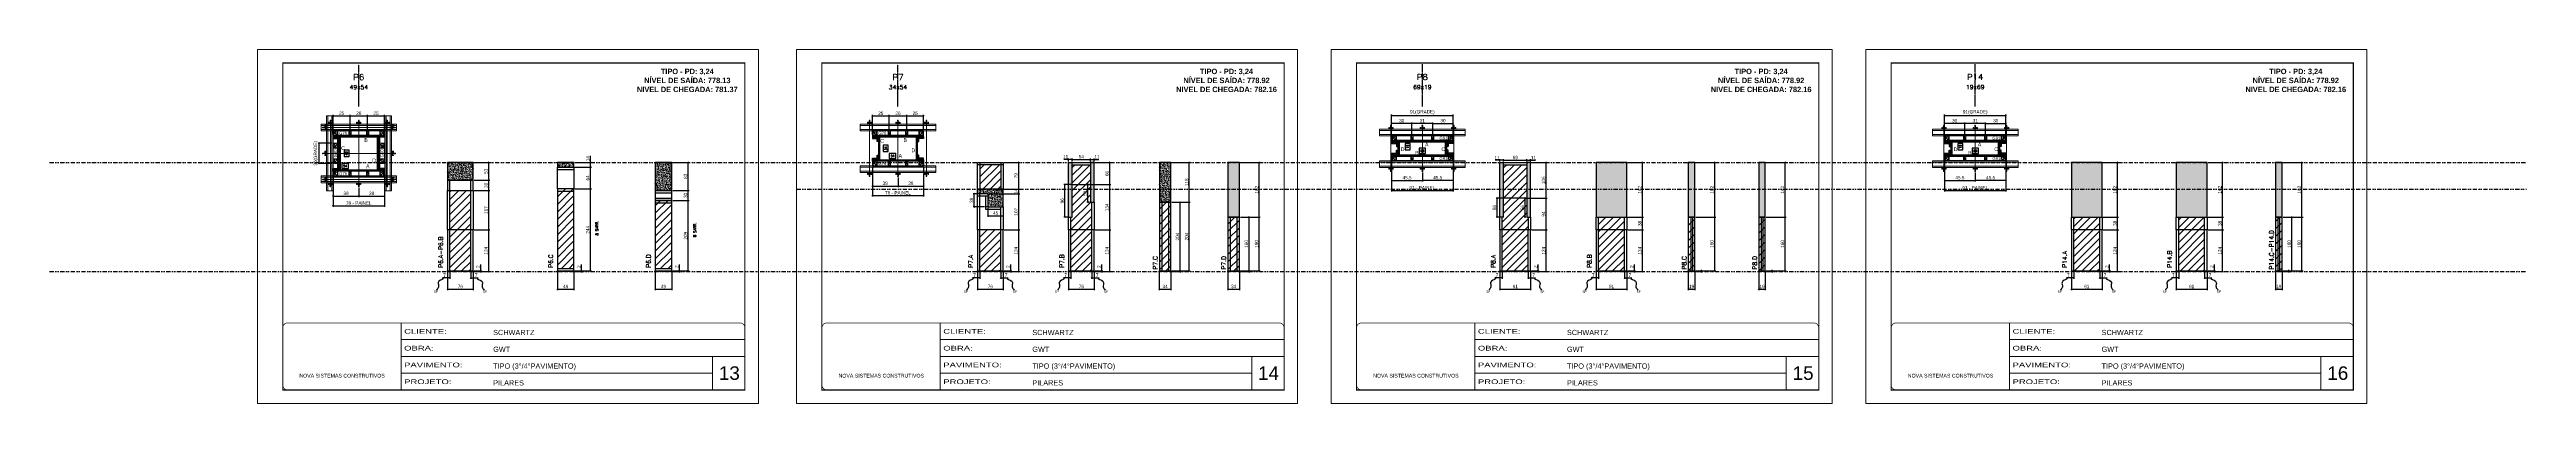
# Model space of a CAD drawing. Extents: x 13770 to 23315, y 867 to 16997.
# Drawn here: x 13770 to 21113, y 12353 to 13403 of the extents above; entities that cross this region are included whole.
import ezdxf
from ezdxf.enums import TextEntityAlignment as Align

# ---------------------------------------------------------------- set-up
doc = ezdxf.new("R2010")
doc.units = 0
for name, pattern in [('CONTINUO', [0]), ('DASHED', [0.75, 0.5, -0.25]), ('DIVIDE2', [0.625, 0.25, -0.125, 0, -0.125, 0, -0.125]), ('HIDDEN', [0.375, 0.25, -0.125])]:
    doc.linetypes.add(name, pattern=pattern)
for name, color, linetype, lineweight in [('CARIMBO', 255, 'Continuous', 9), ('Folhas', 255, 'Continuous', 9), ('Hachura', 251, 'Continuous', 9), ('Madeira', 126, 'Continuous', 18), ('Perfil Metálico', 224, 'Continuous', 18), ('SARRAFO DE PRESSAO', 251, 'DASHED', 9), ('Texto Seção', 7, 'Continuous', 15)]:
    doc.layers.add(name, color=color, linetype=linetype, lineweight=lineweight)
for name, color, linetype in [('CHAPA', 1, 'Continuous'), ('COTA', 241, 'Continuous'), ('MEIO_PONT', 93, 'Continuous'), ('NOMENCLATURA', 7, 'Continuous'), ('Nível', 160, 'Continuous'), ('Painéis', 200, 'Continuous'), ('SARR_2.2x7', 40, 'Continuous'), ('SARRAFO', 251, 'Continuous'), ('Sarrafo de Pressão', 42, 'HIDDEN'), ('texto', 7, 'Continuous'), ('Texto de Titulo', 7, 'Continuous'), ('Texto Qtd Sarr', 242, 'Continuous'), ('TEXTO_GERAL', 7, 'Continuous')]:
    doc.layers.add(name, color=color, linetype=linetype)
doc.layers.add('FELIPE', color=2, linetype='Continuous', lineweight=13, plot=False)
doc.styles.add('ARIAL', font='arial.ttf')
doc.styles.add('COTA TECNICA', font='techl___.ttf', dxfattribs={"height": 10})
doc.styles.add('COTA TECNICA 2X', font='techl___.ttf', dxfattribs={"height": 10})
doc.styles.add('COTA TECNICA-50', font='techl___.ttf', dxfattribs={"height": 10})
doc.styles.add('REGUA-120', font='ROMANS.shx', dxfattribs={"height": 15})
doc.styles.add('ROMANC', font='techb___.ttf', dxfattribs={"height": 2.5})
doc.styles.add('ROMANS', font='romans.shx')
doc.styles.add('SANSSERIF', font='sas_____.pfb')
doc.styles.get("Standard").update_dxf_attribs({"font": 'arial.ttf'})
doc.styles.add('Tecnologia', font='')
doc.styles.get('Tecnologia').set_extended_font_data('Forgotten Futurist')
doc.dimstyles.new('COTA PAINEL-50', dxfattribs={"dimtxt": 10, "dimasz": 3, "dimexe": 3, "dimexo": 3, "dimgap": 3, "dimtad": 1, "dimdec": 1, "dimzin": 12, "dimdsep": 46, "dimtxsty": 'COTA TECNICA-50', "dimblk1": 'OBLIQUE', "dimblk2": 'OBLIQUE', "dimsah": 1, "dimcen": 0.9, "dimclrd": 4, "dimclre": 4, "dimclrt": 240, "dimadec": 1, "dimazin": 3, "dimtfac": 1, "dimtdec": 1, "dimtmove": 0, "dimatfit": 3, "dimfxl": 1, "dimtolj": 1, "dimtzin": 12, "dimarcsym": 0})
doc.dimstyles.new('PAINEL', dxfattribs={"dimtxt": 10, "dimasz": 3, "dimexe": 3, "dimexo": 3, "dimgap": 3, "dimtad": 1, "dimdec": 1, "dimzin": 12, "dimdsep": 46, "dimtxsty": 'COTA TECNICA', "dimblk1": 'OBLIQUE', "dimblk2": 'OBLIQUE', "dimsah": 1, "dimcen": 0.9, "dimclrd": 4, "dimclre": 4, "dimclrt": 240, "dimadec": 1, "dimazin": 3, "dimtfac": 1, "dimtdec": 1, "dimtmove": 0, "dimatfit": 3, "dimfxl": 1, "dimtolj": 1, "dimtzin": 12, "dimarcsym": 0})
doc.dimstyles.new('SECAO PILAR', dxfattribs={"dimtxt": 10, "dimasz": 3, "dimexe": 3, "dimexo": 3, "dimgap": 3, "dimtad": 1, "dimdec": 1, "dimlfac": 0.5, "dimzin": 12, "dimdsep": 46, "dimtxsty": 'COTA TECNICA 2X', "dimblk1": 'OBLIQUE', "dimblk2": 'OBLIQUE', "dimsah": 1, "dimcen": 0.9, "dimclrd": 256, "dimclre": 256, "dimclrt": 256, "dimadec": 1, "dimazin": 3, "dimtfac": 1, "dimtdec": 1, "dimtmove": 0, "dimatfit": 3, "dimfxl": 1, "dimtolj": 1, "dimtzin": 12, "dimarcsym": 0})
doc.dimstyles.new('SECÇÃO 2', dxfattribs={"dimtxt": 7, "dimasz": 6, "dimexe": 0.18, "dimexo": 2, "dimgap": -4, "dimtad": 3, "dimdec": 1, "dimlfac": 0.5, "dimzin": 12, "dimdsep": 46, "dimtxsty": 'ROMANS', "dimblk": 'ARCHTICK', "dimcen": 0.09, "dimse1": 1, "dimse2": 1, "dimsd1": 1, "dimsd2": 1, "dimclrd": 180, "dimclre": 5, "dimclrt": 1, "dimadec": 0, "dimazin": 3, "dimtfac": 1, "dimtdec": 1, "dimtofl": 0, "dimtmove": 0, "dimatfit": 3, "dimldrblk": 'ARCHTICK', "dimfxl": 1, "dimtolj": 1, "dimtzin": 0, "dimarcsym": 0})
doc.dimstyles.get("Standard").update_dxf_attribs({"dimtxt": 0.18, "dimasz": 0.18, "dimexe": 0.18, "dimexo": 0.0625, "dimgap": 0.09, "dimtad": 0, "dimtih": 1, "dimtoh": 1, "dimdec": 4, "dimzin": 0, "dimdsep": 46, "dimtxsty": 'Standard', "dimcen": 0.09, "dimadec": 0, "dimazin": 0, "dimtfac": 1, "dimtdec": 4, "dimtofl": 0, "dimtmove": 0, "dimatfit": 3, "dimfxl": 1, "dimtolj": 1, "dimtzin": 0, "dimarcsym": 0})
pattern_1 = [(225, (8427.4719, -9800.6957), (1.12253202, -1.12253202), [])]
pattern_2 = [(225, (8624.4719, -9800.6957), (1.12253202, -1.12253202), [])]
pattern_3 = [(225, (10066.5935, -9800.6957), (1.12253202, -1.12253202), [])]
pattern_4 = [(225, (10263.5935, -9800.6957), (1.12253202, -1.12253202), [])]
pattern_5 = [(225, (7084.973, -9785.7638), (1.12253202, -1.12253202), [])]
pattern_6 = [(135, (-6668.4833, 22267.5962), (-1.12253202, -1.12253202), [])]
pattern_7 = [(135, (-6668.4833, 22213.5962), (-1.12253202, -1.12253202), [])]
pattern_8 = [(50, (0, -110), (5.4655401, -0.4781726), [0.5715, -6.2865]), (355, (0, -110), (-1.0573026, 5.7317054), [0.4572, -5.0292175]), (100.451445, (0.4555, -110.04), (4.4082374, 5.2535326), [0.4857003, -5.3427073]), (46.1842, (0, -108.476), (8.1323712, -1.2612698), [0.85725, -9.42975]), (96.635558, (0.678, -108.581), (7.122124, 7.4227837), [0.7285507, -8.0140682]), (351.18415, (0, -108.476), (7.122124, 7.4227837), [0.685799, -7.543792]), (21, (0.762, -108.857), (4.5484317, -3.06795595), [0.5715, -6.2865]), (326, (0.762, -108.857), (1.8540609, 5.525639), [0.4572, -5.0292]), (71.451445, (1.141, -109.1127), (6.4024926, 2.4576831), [0.4857003, -5.3426981]), (37.5, (0, -110), (0.0926581, 2.53665117), [0, -4.96824, 0, -5.1054, 0, -5.04825]), (7.5, (0, -110), (2.00458988, 3.00541724), [0, -2.91084, 0, -4.85394, 0, -1.92405]), (327.5, (-1.6993, -110), (4.06771786, -0.17186232), [0, -1.905, 0, -5.9436, 0, -7.8867]), (317.5, (-2.4613, -110), (4.44387544, 0.76279473), [0, -2.4765, 0, -3.94716, 0, -5.6007])]

# ---------------------------------------------------------------- blocks, each defined once
blk = doc.blocks.new('9999999999')
at = {"color": 30, "linetype": 'CONTINUO'}
for p, q in [((98564.6, 34230.2), (98564.6, 34429.4)), ((98564.6, 34379.6), (99584, 34379.6)), ((98564.6, 34329.8), (99488, 34329.8)), ((99584, 34329.8), (99488, 34329.8)), ((99488, 34329.8), (99488, 34230.2)), ((98564.6, 34280), (99488, 34280))]:
    blk.add_line(p, q, dxfattribs=at)
at = {"color": 30, "linetype": 'CONTINUO', "const_width": 2}
blk.add_lwpolyline([(99584, 34230.2), (99584, 34414.4, 0.414214), (99569, 34429.4), (98229, 34429.4, 0.414214), (98214, 34414.4), (98214, 34245.2, 0.414214), (98229, 34230.2), (99584, 34230.2)], format="xyb", dxfattribs=at)
at = {"layer": 'Folhas'}
blk.add_lwpolyline([(98139, 34190.2), (99624, 34190.2), (99624, 35240.2), (98139, 35240.2)], close=True, dxfattribs=at)
at = {"layer": 'Folhas', "color": 30, "const_width": 3}
blk.add_lwpolyline([(98214, 34230.2), (99584, 34230.2), (99584, 35200.2), (98214, 35200.2)], close=True, dxfattribs=at)
at = {"color": 7, "linetype": 'Continuous', "ltscale": 5, "style": 'ARIAL'}
for s, height, p in [('SCHWARTZ', 15.48, (98837.7, 34393.1)), ('TIPO (3°/4°PAVIMENTO)', 15.483, (98837.7, 34293.5)), ('GWT', 15.48, (98837.7, 34343.3)), ('NOVA SISTEMAS CONSTRUTIVOS', 11.059, (98263.2, 34267.2)), ('PILARES', 15.48, (98837.7, 34243.7))]:
    blk.add_text(s, height=height, dxfattribs=at).set_placement(p)
at = {"layer": 'Folhas', "color": 7, "style": 'Tecnologia', "width": 1.5}
for s, p in [('CLIENTE:', (98573.7, 34397.2)), ('OBRA:', (98573.7, 34347.3)), ('PAVIMENTO:', (98573.7, 34297.5)), ('PROJETO:', (98573.7, 34247.7))]:
    blk.add_text(s, height=14, dxfattribs=at).set_placement(p)
blk = doc.blocks.new('titulo1')
at = {"layer": 'Defpoints', "color": 252, "linetype": 'HIDDEN', "ltscale": 2}
blk.add_line((0, 0), (0, 125), dxfattribs=at)
at = {"layer": 'Defpoints', "style": 'ROMANS', "oblique": 15}
blk.add_attdef('FOLHA', text='', height=10, dxfattribs=at).set_placement((0, 15.6), align=Align.MIDDLE_CENTER)
at = {"layer": 'Texto Qtd Sarr', "color": 3, "style": 'ROMANS', "oblique": 15}
for tag, height, p in [('TITULO', 17, (0, 71.4)), ('SEÇÃO', 12, (0, 41.5))]:
    blk.add_attdef(tag, text='', height=height, dxfattribs=at).set_placement(p, align=Align.MIDDLE_CENTER)
blk = doc.blocks.new('_Oblique')
at = {"color": 0, "linetype": 'ByBlock', "lineweight": -2}
blk.add_line((-0.5, -0.5), (0.5, 0.5), dxfattribs=at)
blk = doc.blocks.new('*D200')
at = {"layer": 'COTA', "color": 4, "lineweight": -2, "transparency": 16777216}
for p, q in [((14949.4, 12742.9), (14949.4, 12688.7)), ((15025.4, 12742.9), (15025.4, 12688.7)), ((14949.4, 12691.7), (15025.4, 12691.7))]:
    blk.add_line(p, q, dxfattribs=at)
at = {"layer": 'Defpoints', "color": 0, "transparency": 16777216}
for p in [(14949.4, 12745.9), (15025.4, 12745.9), (15025.4, 12691.7)]:
    blk.add_point(p, dxfattribs=at)
at = {"layer": 'COTA', "color": 4, "lineweight": -2, "transparency": 16777216, "xscale": 3, "yscale": 3, "zscale": 3, "rotation": 180}
blk.add_blockref('_Oblique', (14949.4, 12691.7), dxfattribs=at)
at = {"layer": 'COTA', "color": 4, "lineweight": -2, "transparency": 16777216, "xscale": 3, "yscale": 3, "zscale": 3}
blk.add_blockref('_Oblique', (15025.4, 12691.7), dxfattribs=at)
at = {"layer": 'COTA', "color": 240, "transparency": 16777216, "insert": (14987.4, 12699.8), "char_height": 10, "attachment_point": 5, "style": 'COTA TECNICA'}
blk.add_mtext('\\A1;76', dxfattribs=at)
blk = doc.blocks.new('*D201')
at = {"layer": 'COTA', "color": 4, "lineweight": -2, "transparency": 16777216}
for p, q in [((15028.4, 12867.9), (15074.7, 12867.9)), ((15071.7, 12743.9), (15071.7, 12867.9)), ((15028.4, 12743.9), (15074.7, 12743.9))]:
    blk.add_line(p, q, dxfattribs=at)
at = {"layer": 'Defpoints', "color": 0, "transparency": 16777216}
for p in [(15025.4, 12867.9), (15071.7, 12867.9), (15025.4, 12743.9)]:
    blk.add_point(p, dxfattribs=at)
at = {"layer": 'COTA', "color": 4, "lineweight": -2, "transparency": 16777216, "xscale": 3, "yscale": 3, "zscale": 3}
for p, rotation in [((15071.7, 12867.9), 90), ((15071.7, 12743.9), 270)]:
    blk.add_blockref('_Oblique', p, dxfattribs=dict(at, rotation=rotation))
at = {"layer": 'COTA', "color": 240, "transparency": 16777216, "insert": (15063.6, 12805.9), "char_height": 10, "attachment_point": 5, "rotation": 90, "style": 'COTA TECNICA-50'}
blk.add_mtext('\\A1;124', dxfattribs=at)
blk = doc.blocks.new('*D202')
at = {"layer": 'COTA', "color": 4, "lineweight": -2, "transparency": 16777216}
for p, q in [((15028.4, 12745.9), (15050.9, 12745.9)), ((15028.4, 12743.9), (15050.9, 12743.9)), ((15047.9, 12745.9), (15047.9, 12764.7)), ((15047.9, 12743.9), (15047.9, 12745.9)), ((15047.9, 12743.9), (15047.9, 12740.9))]:
    blk.add_line(p, q, dxfattribs=at)
at = {"layer": 'Defpoints', "color": 0, "transparency": 16777216}
for p in [(15025.4, 12745.9), (15025.4, 12743.9), (15047.9, 12743.9)]:
    blk.add_point(p, dxfattribs=at)
at = {"layer": 'COTA', "color": 4, "lineweight": -2, "transparency": 16777216, "xscale": 3, "yscale": 3, "zscale": 3}
for p, rotation in [((15047.9, 12745.9), 270), ((15047.9, 12743.9), 90)]:
    blk.add_blockref('_Oblique', p, dxfattribs=dict(at, rotation=rotation))
at = {"layer": 'COTA', "color": 240, "transparency": 16777216, "insert": (15039.9, 12758.6), "char_height": 10, "attachment_point": 5, "rotation": 90, "style": 'COTA TECNICA-50'}
blk.add_mtext('\\A1;2', dxfattribs=at)
blk = doc.blocks.new('*D206')
at = {"layer": 'COTA', "color": 4, "linetype": 'ByBlock', "lineweight": -2, "transparency": 16777216}
for p, q in [((15028.4, 12984.9), (15074.7, 12984.9)), ((15071.7, 12867.9), (15071.7, 12984.9)), ((15028.4, 12867.9), (15074.7, 12867.9))]:
    blk.add_line(p, q, dxfattribs=at)
at = {"layer": 'Defpoints', "color": 0, "linetype": 'ByBlock', "transparency": 16777216}
for p in [(15025.4, 12984.9), (15071.7, 12984.9), (15025.4, 12867.9)]:
    blk.add_point(p, dxfattribs=at)
at = {"layer": 'COTA', "color": 4, "linetype": 'ByBlock', "lineweight": -2, "transparency": 16777216, "xscale": 3, "yscale": 3, "zscale": 3}
for p, rotation in [((15071.7, 12984.9), 90), ((15071.7, 12867.9), 270)]:
    blk.add_blockref('_Oblique', p, dxfattribs=dict(at, rotation=rotation))
at = {"layer": 'COTA', "color": 240, "linetype": 'ByBlock', "transparency": 16777216, "insert": (15063.6, 12926.4), "char_height": 10, "attachment_point": 5, "rotation": 90, "style": 'COTA TECNICA'}
blk.add_mtext('\\A1;117', dxfattribs=at)
blk = doc.blocks.new('*D203')
at = {"layer": 'COTA', "color": 4, "lineweight": -2, "transparency": 16777216}
for p, q in [((14949.4, 12725.4), (14934.7, 12725.4)), ((14949.4, 12740.9), (14949.4, 12722.4)), ((14956.4, 12725.4), (14949.4, 12725.4)), ((14956.4, 12742.9), (14956.4, 12722.4))]:
    blk.add_line(p, q, dxfattribs=at)
at = {"layer": 'Defpoints', "color": 0, "transparency": 16777216}
for p in [(14949.4, 12743.9), (14949.4, 12725.4), (14956.4, 12745.9)]:
    blk.add_point(p, dxfattribs=at)
at = {"layer": 'COTA', "color": 4, "lineweight": -2, "transparency": 16777216, "xscale": 3, "yscale": 3, "zscale": 3, "rotation": 180}
blk.add_blockref('_Oblique', (14949.4, 12725.4), dxfattribs=at)
at = {"layer": 'COTA', "color": 4, "lineweight": -2, "transparency": 16777216, "xscale": 3, "yscale": 3, "zscale": 3}
blk.add_blockref('_Oblique', (14956.4, 12725.4), dxfattribs=at)
at = {"layer": 'COTA', "color": 240, "transparency": 16777216, "insert": (14940.6, 12733.4), "char_height": 10, "attachment_point": 5, "style": 'COTA TECNICA-50'}
blk.add_mtext('\\A1;7', dxfattribs=at)
blk = doc.blocks.new('*D204')
at = {"layer": 'COTA', "color": 4, "lineweight": -2, "transparency": 16777216}
for p, q in [((15018.4, 12742.9), (15018.4, 12722.4)), ((15018.4, 12725.4), (15025.4, 12725.4)), ((15025.4, 12740.9), (15025.4, 12722.4)), ((15025.4, 12725.4), (15040.1, 12725.4))]:
    blk.add_line(p, q, dxfattribs=at)
at = {"layer": 'Defpoints', "color": 0, "transparency": 16777216}
for p in [(15018.4, 12745.9), (15025.4, 12743.9), (15025.4, 12725.4)]:
    blk.add_point(p, dxfattribs=at)
at = {"layer": 'COTA', "color": 4, "lineweight": -2, "transparency": 16777216, "xscale": 3, "yscale": 3, "zscale": 3, "rotation": 180}
blk.add_blockref('_Oblique', (15018.4, 12725.4), dxfattribs=at)
at = {"layer": 'COTA', "color": 4, "lineweight": -2, "transparency": 16777216, "xscale": 3, "yscale": 3, "zscale": 3}
blk.add_blockref('_Oblique', (15025.4, 12725.4), dxfattribs=at)
at = {"layer": 'COTA', "color": 240, "transparency": 16777216, "insert": (15034.3, 12733.4), "char_height": 10, "attachment_point": 5, "style": 'COTA TECNICA-50'}
blk.add_mtext('\\A1;7', dxfattribs=at)
blk = doc.blocks.new('*D205')
at = {"layer": 'COTA', "color": 4, "lineweight": -2, "transparency": 16777216}
for p, q in [((15028.4, 13067.9), (15074.7, 13067.9)), ((15028.4, 13014.9), (15074.7, 13014.9)), ((15071.7, 13014.9), (15071.7, 13067.9))]:
    blk.add_line(p, q, dxfattribs=at)
at = {"layer": 'Defpoints', "color": 0, "transparency": 16777216}
for p in [(15025.4, 13067.9), (15025.4, 13014.9), (15071.7, 13067.9)]:
    blk.add_point(p, dxfattribs=at)
at = {"layer": 'COTA', "color": 4, "lineweight": -2, "transparency": 16777216, "xscale": 3, "yscale": 3, "zscale": 3}
for p, rotation in [((15071.7, 13067.9), 90), ((15071.7, 13014.9), 270)]:
    blk.add_blockref('_Oblique', p, dxfattribs=dict(at, rotation=rotation))
at = {"layer": 'COTA', "color": 240, "transparency": 16777216, "insert": (15063.4, 13041.4), "char_height": 10, "attachment_point": 5, "rotation": 90, "style": 'COTA TECNICA'}
blk.add_mtext('\\A1;53', dxfattribs=at)
blk = doc.blocks.new('*D207')
at = {"layer": 'COTA', "color": 4, "lineweight": -2, "transparency": 16777216}
for p, q in [((15275.3, 12742.9), (15275.3, 12688.7)), ((15324.3, 12742.9), (15324.3, 12688.7)), ((15275.3, 12691.7), (15324.3, 12691.7))]:
    blk.add_line(p, q, dxfattribs=at)
at = {"layer": 'Defpoints', "color": 0, "transparency": 16777216}
for p in [(15275.3, 12745.9), (15324.3, 12745.9), (15324.3, 12691.7)]:
    blk.add_point(p, dxfattribs=at)
at = {"layer": 'COTA', "color": 4, "lineweight": -2, "transparency": 16777216, "xscale": 3, "yscale": 3, "zscale": 3, "rotation": 180}
blk.add_blockref('_Oblique', (15275.3, 12691.7), dxfattribs=at)
at = {"layer": 'COTA', "color": 4, "lineweight": -2, "transparency": 16777216, "xscale": 3, "yscale": 3, "zscale": 3}
blk.add_blockref('_Oblique', (15324.3, 12691.7), dxfattribs=at)
at = {"layer": 'COTA', "color": 240, "transparency": 16777216, "insert": (15299.8, 12699.8), "char_height": 10, "attachment_point": 5, "style": 'COTA TECNICA'}
blk.add_mtext('\\A1;49', dxfattribs=at)
blk = doc.blocks.new('*D208')
at = {"layer": 'COTA', "color": 4, "lineweight": -2, "transparency": 16777216}
for p, q in [((15327.3, 12745.9), (15349.9, 12745.9)), ((15327.3, 12743.9), (15349.9, 12743.9)), ((15346.9, 12745.9), (15346.9, 12764.7)), ((15346.9, 12743.9), (15346.9, 12745.9)), ((15346.9, 12743.9), (15346.9, 12740.9))]:
    blk.add_line(p, q, dxfattribs=at)
at = {"layer": 'Defpoints', "color": 0, "transparency": 16777216}
for p in [(15324.3, 12745.9), (15324.3, 12743.9), (15346.9, 12743.9)]:
    blk.add_point(p, dxfattribs=at)
at = {"layer": 'COTA', "color": 4, "lineweight": -2, "transparency": 16777216, "xscale": 3, "yscale": 3, "zscale": 3}
for p, rotation in [((15346.9, 12745.9), 270), ((15346.9, 12743.9), 90)]:
    blk.add_blockref('_Oblique', p, dxfattribs=dict(at, rotation=rotation))
at = {"layer": 'COTA', "color": 240, "transparency": 16777216, "insert": (15338.9, 12758.6), "char_height": 10, "attachment_point": 5, "rotation": 90, "style": 'COTA TECNICA-50'}
blk.add_mtext('\\A1;2', dxfattribs=at)
blk = doc.blocks.new('*D209')
at = {"layer": 'COTA', "color": 4, "lineweight": -2, "transparency": 16777216}
for p, q in [((15373.3, 13067.9), (15373.3, 13087)), ((15327.3, 13067.9), (15376.3, 13067.9)), ((15327.3, 13053.9), (15376.3, 13053.9)), ((15373.3, 13053.9), (15373.3, 13067.9))]:
    blk.add_line(p, q, dxfattribs=at)
at = {"layer": 'Defpoints', "color": 0, "transparency": 16777216}
for p in [(15324.3, 13067.9), (15324.3, 13053.9), (15373.3, 13067.9)]:
    blk.add_point(p, dxfattribs=at)
at = {"layer": 'COTA', "color": 4, "lineweight": -2, "transparency": 16777216, "xscale": 3, "yscale": 3, "zscale": 3}
for p, rotation in [((15373.3, 13067.9), 90), ((15373.3, 13053.9), 270)]:
    blk.add_blockref('_Oblique', p, dxfattribs=dict(at, rotation=rotation))
at = {"layer": 'COTA', "color": 240, "transparency": 16777216, "insert": (15365.2, 13078.9), "char_height": 10, "attachment_point": 5, "rotation": 90, "style": 'COTA TECNICA'}
blk.add_mtext('\\A1;14', dxfattribs=at)
blk = doc.blocks.new('*D210')
at = {"layer": 'COTA', "color": 4, "lineweight": -2, "transparency": 16777216}
for p, q in [((15327.3, 12989.9), (15376.3, 12989.9)), ((15373.3, 12745.9), (15373.3, 12989.9)), ((15327.3, 12745.9), (15376.3, 12745.9))]:
    blk.add_line(p, q, dxfattribs=at)
at = {"layer": 'Defpoints', "color": 0, "transparency": 16777216}
for p in [(15324.3, 12989.9), (15373.3, 12989.9), (15324.3, 12745.9)]:
    blk.add_point(p, dxfattribs=at)
at = {"layer": 'COTA', "color": 4, "lineweight": -2, "transparency": 16777216, "xscale": 3, "yscale": 3, "zscale": 3}
for p, rotation in [((15373.3, 12989.9), 90), ((15373.3, 12745.9), 270)]:
    blk.add_blockref('_Oblique', p, dxfattribs=dict(at, rotation=rotation))
at = {"layer": 'COTA', "color": 240, "transparency": 16777216, "insert": (15365.2, 12867.9), "char_height": 10, "attachment_point": 5, "rotation": 90, "style": 'COTA TECNICA'}
blk.add_mtext('\\A1;244', dxfattribs=at)
blk = doc.blocks.new('*D211')
at = {"layer": 'COTA', "color": 4, "lineweight": -2, "transparency": 16777216}
for p, q in [((15327.3, 13053.9), (15376.3, 13053.9)), ((15373.3, 12989.9), (15373.3, 13053.9)), ((15327.3, 12989.9), (15376.3, 12989.9))]:
    blk.add_line(p, q, dxfattribs=at)
at = {"layer": 'Defpoints', "color": 0, "transparency": 16777216}
for p in [(15324.3, 13053.9), (15373.3, 13053.9), (15324.3, 12989.9)]:
    blk.add_point(p, dxfattribs=at)
at = {"layer": 'COTA', "color": 4, "lineweight": -2, "transparency": 16777216, "xscale": 3, "yscale": 3, "zscale": 3}
for p, rotation in [((15373.3, 13053.9), 90), ((15373.3, 12989.9), 270)]:
    blk.add_blockref('_Oblique', p, dxfattribs=dict(at, rotation=rotation))
at = {"layer": 'COTA', "color": 240, "transparency": 16777216, "insert": (15365.2, 13021.9), "char_height": 10, "attachment_point": 5, "rotation": 90, "style": 'COTA TECNICA'}
blk.add_mtext('\\A1;64', dxfattribs=at)
blk = doc.blocks.new('*D212')
at = {"layer": 'COTA', "color": 4, "lineweight": -2, "transparency": 16777216}
for p, q in [((16520.7, 12742.9), (16520.7, 12688.7)), ((16596.7, 12742.9), (16596.7, 12688.7)), ((16520.7, 12691.7), (16596.7, 12691.7))]:
    blk.add_line(p, q, dxfattribs=at)
at = {"layer": 'Defpoints', "color": 0, "transparency": 16777216}
for p in [(16520.7, 12745.9), (16596.7, 12745.9), (16596.7, 12691.7)]:
    blk.add_point(p, dxfattribs=at)
at = {"layer": 'COTA', "color": 4, "lineweight": -2, "transparency": 16777216, "xscale": 3, "yscale": 3, "zscale": 3, "rotation": 180}
blk.add_blockref('_Oblique', (16520.7, 12691.7), dxfattribs=at)
at = {"layer": 'COTA', "color": 4, "lineweight": -2, "transparency": 16777216, "xscale": 3, "yscale": 3, "zscale": 3}
blk.add_blockref('_Oblique', (16596.7, 12691.7), dxfattribs=at)
at = {"layer": 'COTA', "color": 240, "transparency": 16777216, "insert": (16558.7, 12699.8), "char_height": 10, "attachment_point": 5, "style": 'COTA TECNICA'}
blk.add_mtext('\\A1;76', dxfattribs=at)
blk = doc.blocks.new('*D213')
at = {"layer": 'COTA', "color": 4, "lineweight": -2, "transparency": 16777216}
for p, q in [((16599.7, 12867.9), (16645.9, 12867.9)), ((16642.9, 12743.9), (16642.9, 12867.9)), ((16599.7, 12743.9), (16645.9, 12743.9))]:
    blk.add_line(p, q, dxfattribs=at)
at = {"layer": 'Defpoints', "color": 0, "transparency": 16777216}
for p in [(16596.7, 12867.9), (16642.9, 12867.9), (16596.7, 12743.9)]:
    blk.add_point(p, dxfattribs=at)
at = {"layer": 'COTA', "color": 4, "lineweight": -2, "transparency": 16777216, "xscale": 3, "yscale": 3, "zscale": 3}
for p, rotation in [((16642.9, 12867.9), 90), ((16642.9, 12743.9), 270)]:
    blk.add_blockref('_Oblique', p, dxfattribs=dict(at, rotation=rotation))
at = {"layer": 'COTA', "color": 240, "transparency": 16777216, "insert": (16634.8, 12805.9), "char_height": 10, "attachment_point": 5, "rotation": 90, "style": 'COTA TECNICA-50'}
blk.add_mtext('\\A1;124', dxfattribs=at)
blk = doc.blocks.new('*D214')
at = {"layer": 'COTA', "color": 4, "lineweight": -2, "transparency": 16777216}
for p, q in [((16599.7, 12745.9), (16622.2, 12745.9)), ((16599.7, 12743.9), (16622.2, 12743.9)), ((16619.2, 12745.9), (16619.2, 12764.7)), ((16619.2, 12743.9), (16619.2, 12745.9)), ((16619.2, 12743.9), (16619.2, 12740.9))]:
    blk.add_line(p, q, dxfattribs=at)
at = {"layer": 'Defpoints', "color": 0, "transparency": 16777216}
for p in [(16596.7, 12745.9), (16596.7, 12743.9), (16619.2, 12743.9)]:
    blk.add_point(p, dxfattribs=at)
at = {"layer": 'COTA', "color": 4, "lineweight": -2, "transparency": 16777216, "xscale": 3, "yscale": 3, "zscale": 3}
for p, rotation in [((16619.2, 12745.9), 270), ((16619.2, 12743.9), 90)]:
    blk.add_blockref('_Oblique', p, dxfattribs=dict(at, rotation=rotation))
at = {"layer": 'COTA', "color": 240, "transparency": 16777216, "insert": (16611.2, 12758.6), "char_height": 10, "attachment_point": 5, "rotation": 90, "style": 'COTA TECNICA-50'}
blk.add_mtext('\\A1;2', dxfattribs=at)
blk = doc.blocks.new('*D215')
at = {"layer": 'COTA', "color": 4, "lineweight": -2, "transparency": 16777216}
for p, q in [((16520.7, 12725.4), (16505.9, 12725.4)), ((16520.7, 12740.9), (16520.7, 12722.4)), ((16527.7, 12725.4), (16520.7, 12725.4)), ((16527.7, 12742.9), (16527.7, 12722.4))]:
    blk.add_line(p, q, dxfattribs=at)
at = {"layer": 'Defpoints', "color": 0, "transparency": 16777216}
for p in [(16520.7, 12743.9), (16520.7, 12725.4), (16527.7, 12745.9)]:
    blk.add_point(p, dxfattribs=at)
at = {"layer": 'COTA', "color": 4, "lineweight": -2, "transparency": 16777216, "xscale": 3, "yscale": 3, "zscale": 3, "rotation": 180}
blk.add_blockref('_Oblique', (16520.7, 12725.4), dxfattribs=at)
at = {"layer": 'COTA', "color": 4, "lineweight": -2, "transparency": 16777216, "xscale": 3, "yscale": 3, "zscale": 3}
blk.add_blockref('_Oblique', (16527.7, 12725.4), dxfattribs=at)
at = {"layer": 'COTA', "color": 240, "transparency": 16777216, "insert": (16511.8, 12733.4), "char_height": 10, "attachment_point": 5, "style": 'COTA TECNICA-50'}
blk.add_mtext('\\A1;7', dxfattribs=at)
blk = doc.blocks.new('*D216')
at = {"layer": 'COTA', "color": 4, "lineweight": -2, "transparency": 16777216}
for p, q in [((16589.7, 12742.9), (16589.7, 12722.4)), ((16589.7, 12725.4), (16596.7, 12725.4)), ((16596.7, 12740.9), (16596.7, 12722.4)), ((16596.7, 12725.4), (16611.4, 12725.4))]:
    blk.add_line(p, q, dxfattribs=at)
at = {"layer": 'Defpoints', "color": 0, "transparency": 16777216}
for p in [(16589.7, 12745.9), (16596.7, 12743.9), (16596.7, 12725.4)]:
    blk.add_point(p, dxfattribs=at)
at = {"layer": 'COTA', "color": 4, "lineweight": -2, "transparency": 16777216, "xscale": 3, "yscale": 3, "zscale": 3, "rotation": 180}
blk.add_blockref('_Oblique', (16589.7, 12725.4), dxfattribs=at)
at = {"layer": 'COTA', "color": 4, "lineweight": -2, "transparency": 16777216, "xscale": 3, "yscale": 3, "zscale": 3}
blk.add_blockref('_Oblique', (16596.7, 12725.4), dxfattribs=at)
at = {"layer": 'COTA', "color": 240, "transparency": 16777216, "insert": (16605.5, 12733.4), "char_height": 10, "attachment_point": 5, "style": 'COTA TECNICA-50'}
blk.add_mtext('\\A1;7', dxfattribs=at)
blk = doc.blocks.new('*D217')
at = {"layer": 'COTA', "color": 4, "lineweight": -2, "transparency": 16777216}
for p, q in [((16551.7, 12932.9), (16551.7, 12906.5)), ((16596.7, 12932.9), (16596.7, 12906.5)), ((16551.7, 12909.5), (16596.7, 12909.5))]:
    blk.add_line(p, q, dxfattribs=at)
at = {"layer": 'Defpoints', "color": 0, "transparency": 16777216}
for p in [(16551.7, 12935.9), (16596.7, 12935.9), (16596.7, 12909.5)]:
    blk.add_point(p, dxfattribs=at)
at = {"layer": 'COTA', "color": 4, "lineweight": -2, "transparency": 16777216, "xscale": 3, "yscale": 3, "zscale": 3, "rotation": 180}
blk.add_blockref('_Oblique', (16551.7, 12909.5), dxfattribs=at)
at = {"layer": 'COTA', "color": 4, "lineweight": -2, "transparency": 16777216, "xscale": 3, "yscale": 3, "zscale": 3}
blk.add_blockref('_Oblique', (16596.7, 12909.5), dxfattribs=at)
at = {"layer": 'COTA', "color": 240, "transparency": 16777216, "insert": (16574.2, 12917.6), "char_height": 10, "attachment_point": 5, "style": 'COTA TECNICA'}
blk.add_mtext('\\A1;45', dxfattribs=at)
blk = doc.blocks.new('*D220')
at = {"layer": 'COTA', "color": 4, "lineweight": -2, "transparency": 16777216}
for p, q in [((16790.6, 12742.9), (16790.6, 12688.7)), ((16866.6, 12742.9), (16866.6, 12688.7)), ((16790.6, 12691.7), (16866.6, 12691.7))]:
    blk.add_line(p, q, dxfattribs=at)
at = {"layer": 'Defpoints', "color": 0, "transparency": 16777216}
for p in [(16790.6, 12745.9), (16866.6, 12745.9), (16866.6, 12691.7)]:
    blk.add_point(p, dxfattribs=at)
at = {"layer": 'COTA', "color": 4, "lineweight": -2, "transparency": 16777216, "xscale": 3, "yscale": 3, "zscale": 3, "rotation": 180}
blk.add_blockref('_Oblique', (16790.6, 12691.7), dxfattribs=at)
at = {"layer": 'COTA', "color": 4, "lineweight": -2, "transparency": 16777216, "xscale": 3, "yscale": 3, "zscale": 3}
blk.add_blockref('_Oblique', (16866.6, 12691.7), dxfattribs=at)
at = {"layer": 'COTA', "color": 240, "transparency": 16777216, "insert": (16828.6, 12699.8), "char_height": 10, "attachment_point": 5, "style": 'COTA TECNICA'}
blk.add_mtext('\\A1;76', dxfattribs=at)
blk = doc.blocks.new('*D221')
at = {"layer": 'COTA', "color": 4, "lineweight": -2, "transparency": 16777216}
for p, q in [((16869.6, 12867.9), (16915.8, 12867.9)), ((16912.8, 12743.9), (16912.8, 12867.9)), ((16869.6, 12743.9), (16915.8, 12743.9))]:
    blk.add_line(p, q, dxfattribs=at)
at = {"layer": 'Defpoints', "color": 0, "transparency": 16777216}
for p in [(16866.6, 12867.9), (16912.8, 12867.9), (16866.6, 12743.9)]:
    blk.add_point(p, dxfattribs=at)
at = {"layer": 'COTA', "color": 4, "lineweight": -2, "transparency": 16777216, "xscale": 3, "yscale": 3, "zscale": 3}
for p, rotation in [((16912.8, 12867.9), 90), ((16912.8, 12743.9), 270)]:
    blk.add_blockref('_Oblique', p, dxfattribs=dict(at, rotation=rotation))
at = {"layer": 'COTA', "color": 240, "transparency": 16777216, "insert": (16904.8, 12805.9), "char_height": 10, "attachment_point": 5, "rotation": 90, "style": 'COTA TECNICA-50'}
blk.add_mtext('\\A1;124', dxfattribs=at)
blk = doc.blocks.new('*D222')
at = {"layer": 'COTA', "color": 4, "lineweight": -2, "transparency": 16777216}
for p, q in [((16869.6, 12745.9), (16892.1, 12745.9)), ((16869.6, 12743.9), (16892.1, 12743.9)), ((16889.1, 12745.9), (16889.1, 12764.7)), ((16889.1, 12743.9), (16889.1, 12745.9)), ((16889.1, 12743.9), (16889.1, 12740.9))]:
    blk.add_line(p, q, dxfattribs=at)
at = {"layer": 'Defpoints', "color": 0, "transparency": 16777216}
for p in [(16866.6, 12745.9), (16866.6, 12743.9), (16889.1, 12743.9)]:
    blk.add_point(p, dxfattribs=at)
at = {"layer": 'COTA', "color": 4, "lineweight": -2, "transparency": 16777216, "xscale": 3, "yscale": 3, "zscale": 3}
for p, rotation in [((16889.1, 12745.9), 270), ((16889.1, 12743.9), 90)]:
    blk.add_blockref('_Oblique', p, dxfattribs=dict(at, rotation=rotation))
at = {"layer": 'COTA', "color": 240, "transparency": 16777216, "insert": (16881.1, 12758.6), "char_height": 10, "attachment_point": 5, "rotation": 90, "style": 'COTA TECNICA-50'}
blk.add_mtext('\\A1;2', dxfattribs=at)
blk = doc.blocks.new('*D218')
at = {"layer": 'COTA', "color": 4, "lineweight": -2, "transparency": 16777216}
for p, q in [((16790.6, 12725.4), (16775.9, 12725.4)), ((16790.6, 12740.9), (16790.6, 12722.4)), ((16797.6, 12725.4), (16790.6, 12725.4)), ((16797.6, 12742.9), (16797.6, 12722.4))]:
    blk.add_line(p, q, dxfattribs=at)
at = {"layer": 'Defpoints', "color": 0, "transparency": 16777216}
for p in [(16790.6, 12743.9), (16790.6, 12725.4), (16797.6, 12745.9)]:
    blk.add_point(p, dxfattribs=at)
at = {"layer": 'COTA', "color": 4, "lineweight": -2, "transparency": 16777216, "xscale": 3, "yscale": 3, "zscale": 3, "rotation": 180}
blk.add_blockref('_Oblique', (16790.6, 12725.4), dxfattribs=at)
at = {"layer": 'COTA', "color": 4, "lineweight": -2, "transparency": 16777216, "xscale": 3, "yscale": 3, "zscale": 3}
blk.add_blockref('_Oblique', (16797.6, 12725.4), dxfattribs=at)
at = {"layer": 'COTA', "color": 240, "transparency": 16777216, "insert": (16781.7, 12733.4), "char_height": 10, "attachment_point": 5, "style": 'COTA TECNICA-50'}
blk.add_mtext('\\A1;7', dxfattribs=at)
blk = doc.blocks.new('*D219')
at = {"layer": 'COTA', "color": 4, "lineweight": -2, "transparency": 16777216}
for p, q in [((16859.6, 12742.9), (16859.6, 12722.4)), ((16859.6, 12725.4), (16866.6, 12725.4)), ((16866.6, 12740.9), (16866.6, 12722.4)), ((16866.6, 12725.4), (16881.3, 12725.4))]:
    blk.add_line(p, q, dxfattribs=at)
at = {"layer": 'Defpoints', "color": 0, "transparency": 16777216}
for p in [(16859.6, 12745.9), (16866.6, 12743.9), (16866.6, 12725.4)]:
    blk.add_point(p, dxfattribs=at)
at = {"layer": 'COTA', "color": 4, "lineweight": -2, "transparency": 16777216, "xscale": 3, "yscale": 3, "zscale": 3, "rotation": 180}
blk.add_blockref('_Oblique', (16859.6, 12725.4), dxfattribs=at)
at = {"layer": 'COTA', "color": 4, "lineweight": -2, "transparency": 16777216, "xscale": 3, "yscale": 3, "zscale": 3}
blk.add_blockref('_Oblique', (16866.6, 12725.4), dxfattribs=at)
at = {"layer": 'COTA', "color": 240, "transparency": 16777216, "insert": (16875.5, 12733.4), "char_height": 10, "attachment_point": 5, "style": 'COTA TECNICA-50'}
blk.add_mtext('\\A1;7', dxfattribs=at)
blk = doc.blocks.new('*D223')
at = {"layer": 'COTA', "color": 4, "lineweight": -2, "transparency": 16777216}
for p, q in [((16858.6, 13001.9), (16915.8, 13001.9)), ((16912.8, 12867.9), (16912.8, 13001.9)), ((16869.6, 12867.9), (16915.8, 12867.9))]:
    blk.add_line(p, q, dxfattribs=at)
at = {"layer": 'Defpoints', "color": 0, "transparency": 16777216}
for p in [(16855.6, 13001.9), (16912.8, 13001.9), (16866.6, 12867.9)]:
    blk.add_point(p, dxfattribs=at)
at = {"layer": 'COTA', "color": 4, "lineweight": -2, "transparency": 16777216, "xscale": 3, "yscale": 3, "zscale": 3}
for p, rotation in [((16912.8, 13001.9), 90), ((16912.8, 12867.9), 270)]:
    blk.add_blockref('_Oblique', p, dxfattribs=dict(at, rotation=rotation))
at = {"layer": 'COTA', "color": 240, "transparency": 16777216, "insert": (16904.6, 12934.9), "char_height": 10, "attachment_point": 5, "rotation": 90, "style": 'COTA TECNICA'}
blk.add_mtext('\\A1;134', dxfattribs=at)
blk = doc.blocks.new('*D224')
at = {"layer": 'COTA', "color": 4, "lineweight": -2, "transparency": 16777216}
for p, q in [((16858.6, 13001.9), (16915.8, 13001.9)), ((16869.6, 13067.9), (16915.8, 13067.9)), ((16912.8, 13001.9), (16912.8, 13067.9))]:
    blk.add_line(p, q, dxfattribs=at)
at = {"layer": 'Defpoints', "color": 0, "transparency": 16777216}
for p in [(16855.6, 13001.9), (16866.6, 13067.9), (16912.8, 13067.9)]:
    blk.add_point(p, dxfattribs=at)
at = {"layer": 'COTA', "color": 4, "lineweight": -2, "transparency": 16777216, "xscale": 3, "yscale": 3, "zscale": 3}
for p, rotation in [((16912.8, 13067.9), 90), ((16912.8, 13001.9), 270)]:
    blk.add_blockref('_Oblique', p, dxfattribs=dict(at, rotation=rotation))
at = {"layer": 'COTA', "color": 240, "transparency": 16777216, "insert": (16904.7, 13034.9), "char_height": 10, "attachment_point": 5, "rotation": 90, "style": 'COTA TECNICA'}
blk.add_mtext('\\A1;66', dxfattribs=at)
blk = doc.blocks.new('*D225')
at = {"layer": 'COTA', "color": 4, "lineweight": -2, "transparency": 16777216}
for p, q in [((16790.6, 13076.8), (16776.5, 13076.8)), ((16790.6, 13070.9), (16790.6, 13079.8)), ((16801.6, 13076.8), (16790.6, 13076.8)), ((16801.6, 13070.9), (16801.6, 13079.8))]:
    blk.add_line(p, q, dxfattribs=at)
at = {"layer": 'Defpoints', "color": 0, "transparency": 16777216}
for p in [(16790.6, 13076.8), (16790.6, 13067.9), (16801.6, 13067.9)]:
    blk.add_point(p, dxfattribs=at)
at = {"layer": 'COTA', "color": 4, "lineweight": -2, "transparency": 16777216, "xscale": 3, "yscale": 3, "zscale": 3, "rotation": 180}
blk.add_blockref('_Oblique', (16790.6, 13076.8), dxfattribs=at)
at = {"layer": 'COTA', "color": 4, "lineweight": -2, "transparency": 16777216, "xscale": 3, "yscale": 3, "zscale": 3}
blk.add_blockref('_Oblique', (16801.6, 13076.8), dxfattribs=at)
at = {"layer": 'COTA', "color": 240, "transparency": 16777216, "insert": (16782, 13084.9), "char_height": 10, "attachment_point": 5, "style": 'COTA TECNICA'}
blk.add_mtext('\\A1;11', dxfattribs=at)
blk = doc.blocks.new('*D226')
at = {"layer": 'COTA', "color": 4, "lineweight": -2, "transparency": 16777216}
for p, q in [((16801.6, 13070.9), (16801.6, 13079.8)), ((16801.6, 13076.8), (16855.6, 13076.8)), ((16855.6, 13070.9), (16855.6, 13079.8))]:
    blk.add_line(p, q, dxfattribs=at)
at = {"layer": 'Defpoints', "color": 0, "transparency": 16777216}
for p in [(16855.6, 13076.8), (16801.6, 13067.9), (16855.6, 13067.9)]:
    blk.add_point(p, dxfattribs=at)
at = {"layer": 'COTA', "color": 4, "lineweight": -2, "transparency": 16777216, "xscale": 3, "yscale": 3, "zscale": 3, "rotation": 180}
blk.add_blockref('_Oblique', (16801.6, 13076.8), dxfattribs=at)
at = {"layer": 'COTA', "color": 4, "lineweight": -2, "transparency": 16777216, "xscale": 3, "yscale": 3, "zscale": 3}
blk.add_blockref('_Oblique', (16855.6, 13076.8), dxfattribs=at)
at = {"layer": 'COTA', "color": 240, "transparency": 16777216, "insert": (16828.6, 13084.9), "char_height": 10, "attachment_point": 5, "style": 'COTA TECNICA'}
blk.add_mtext('\\A1;54', dxfattribs=at)
blk = doc.blocks.new('*D227')
at = {"layer": 'COTA', "color": 4, "lineweight": -2, "transparency": 16777216}
for p, q in [((16855.6, 13070.9), (16855.6, 13079.8)), ((16855.6, 13076.8), (16866.6, 13076.8)), ((16866.6, 13070.9), (16866.6, 13079.8)), ((16866.6, 13076.8), (16880.7, 13076.8))]:
    blk.add_line(p, q, dxfattribs=at)
at = {"layer": 'Defpoints', "color": 0, "transparency": 16777216}
for p in [(16866.6, 13076.8), (16855.6, 13067.9), (16866.6, 13067.9)]:
    blk.add_point(p, dxfattribs=at)
at = {"layer": 'COTA', "color": 4, "lineweight": -2, "transparency": 16777216, "xscale": 3, "yscale": 3, "zscale": 3, "rotation": 180}
blk.add_blockref('_Oblique', (16855.6, 13076.8), dxfattribs=at)
at = {"layer": 'COTA', "color": 4, "lineweight": -2, "transparency": 16777216, "xscale": 3, "yscale": 3, "zscale": 3}
blk.add_blockref('_Oblique', (16866.6, 13076.8), dxfattribs=at)
at = {"layer": 'COTA', "color": 240, "transparency": 16777216, "insert": (16875.1, 13084.9), "char_height": 10, "attachment_point": 5, "style": 'COTA TECNICA'}
blk.add_mtext('\\A1;11', dxfattribs=at)
blk = doc.blocks.new('*D228')
at = {"layer": 'COTA', "color": 4, "lineweight": -2, "transparency": 16777216}
for p, q in [((16798.6, 13001.9), (16776.9, 13001.9)), ((16779.9, 12905.9), (16779.9, 13001.9)), ((16787.6, 12905.9), (16776.9, 12905.9))]:
    blk.add_line(p, q, dxfattribs=at)
at = {"layer": 'Defpoints', "color": 0, "transparency": 16777216}
for p in [(16779.9, 13001.9), (16801.6, 13001.9), (16790.6, 12905.9)]:
    blk.add_point(p, dxfattribs=at)
at = {"layer": 'COTA', "color": 4, "lineweight": -2, "transparency": 16777216, "xscale": 3, "yscale": 3, "zscale": 3}
for p, rotation in [((16779.9, 13001.9), 90), ((16779.9, 12905.9), 270)]:
    blk.add_blockref('_Oblique', p, dxfattribs=dict(at, rotation=rotation))
at = {"layer": 'COTA', "color": 240, "transparency": 16777216, "insert": (16771.8, 12953.9), "char_height": 10, "attachment_point": 5, "rotation": 90, "style": 'COTA TECNICA'}
blk.add_mtext('\\A1;96', dxfattribs=at)
blk = doc.blocks.new('*D229')
at = {"layer": 'COTA', "color": 4, "lineweight": -2, "transparency": 16777216}
for p, q in [((17059.7, 12742.9), (17059.7, 12688.7)), ((17093.7, 12742.9), (17093.7, 12688.7)), ((17059.7, 12691.7), (17093.7, 12691.7))]:
    blk.add_line(p, q, dxfattribs=at)
at = {"layer": 'Defpoints', "color": 0, "transparency": 16777216}
for p in [(17059.7, 12745.9), (17093.7, 12745.9), (17093.7, 12691.7)]:
    blk.add_point(p, dxfattribs=at)
at = {"layer": 'COTA', "color": 4, "lineweight": -2, "transparency": 16777216, "xscale": 3, "yscale": 3, "zscale": 3, "rotation": 180}
blk.add_blockref('_Oblique', (17059.7, 12691.7), dxfattribs=at)
at = {"layer": 'COTA', "color": 4, "lineweight": -2, "transparency": 16777216, "xscale": 3, "yscale": 3, "zscale": 3}
blk.add_blockref('_Oblique', (17093.7, 12691.7), dxfattribs=at)
at = {"layer": 'COTA', "color": 240, "transparency": 16777216, "insert": (17076.7, 12699.9), "char_height": 10, "attachment_point": 5, "style": 'COTA TECNICA'}
blk.add_mtext('\\A1;34', dxfattribs=at)
blk = doc.blocks.new('*D230')
at = {"layer": 'COTA', "color": 4, "lineweight": -2, "transparency": 16777216}
for p, q in [((17096.7, 12949.9), (17151.6, 12949.9)), ((17148.6, 12745.9), (17148.6, 12949.9)), ((17096.7, 12745.9), (17151.6, 12745.9))]:
    blk.add_line(p, q, dxfattribs=at)
at = {"layer": 'Defpoints', "color": 0, "transparency": 16777216}
for p in [(17093.7, 12949.9), (17148.6, 12949.9), (17093.7, 12745.9)]:
    blk.add_point(p, dxfattribs=at)
at = {"layer": 'COTA', "color": 4, "lineweight": -2, "transparency": 16777216, "xscale": 3, "yscale": 3, "zscale": 3}
for p, rotation in [((17148.6, 12949.9), 90), ((17148.6, 12745.9), 270)]:
    blk.add_blockref('_Oblique', p, dxfattribs=dict(at, rotation=rotation))
at = {"layer": 'COTA', "color": 240, "transparency": 16777216, "insert": (17140.5, 12847.9), "char_height": 10, "attachment_point": 5, "rotation": 90, "style": 'COTA TECNICA'}
blk.add_mtext('\\A1;204', dxfattribs=at)
blk = doc.blocks.new('*D231')
at = {"layer": 'COTA', "color": 4, "lineweight": -2, "transparency": 16777216}
for p, q in [((17096.7, 12745.9), (17124.5, 12745.9)), ((17096.7, 12743.9), (17124.5, 12743.9)), ((17121.5, 12745.9), (17121.5, 12748.9)), ((17121.5, 12743.9), (17121.5, 12745.9)), ((17121.5, 12743.9), (17121.5, 12740.9))]:
    blk.add_line(p, q, dxfattribs=at)
at = {"layer": 'Defpoints', "color": 0, "transparency": 16777216}
for p in [(17093.7, 12745.9), (17093.7, 12743.9), (17121.5, 12745.9)]:
    blk.add_point(p, dxfattribs=at)
at = {"layer": 'COTA', "color": 4, "lineweight": -2, "transparency": 16777216, "xscale": 3, "yscale": 3, "zscale": 3}
for p, rotation in [((17121.5, 12745.9), 270), ((17121.5, 12743.9), 90)]:
    blk.add_blockref('_Oblique', p, dxfattribs=dict(at, rotation=rotation))
at = {"layer": 'COTA', "color": 240, "transparency": 16777216, "insert": (17113.5, 12744.9), "char_height": 10, "attachment_point": 5, "rotation": 90, "style": 'COTA TECNICA-50'}
blk.add_mtext('\\A1;2', dxfattribs=at)
blk = doc.blocks.new('*D232')
at = {"layer": 'COTA', "color": 4, "lineweight": -2, "transparency": 16777216}
for p, q in [((17096.7, 13067.9), (17151.6, 13067.9)), ((17148.6, 12949.9), (17148.6, 13067.9)), ((17096.7, 12949.9), (17151.6, 12949.9))]:
    blk.add_line(p, q, dxfattribs=at)
at = {"layer": 'Defpoints', "color": 0, "transparency": 16777216}
for p in [(17093.7, 13067.9), (17148.6, 13067.9), (17093.7, 12949.9)]:
    blk.add_point(p, dxfattribs=at)
at = {"layer": 'COTA', "color": 4, "lineweight": -2, "transparency": 16777216, "xscale": 3, "yscale": 3, "zscale": 3}
for p, rotation in [((17148.6, 13067.9), 90), ((17148.6, 12949.9), 270)]:
    blk.add_blockref('_Oblique', p, dxfattribs=dict(at, rotation=rotation))
at = {"layer": 'COTA', "color": 240, "transparency": 16777216, "insert": (17140.5, 13008.9), "char_height": 10, "attachment_point": 5, "rotation": 90, "style": 'COTA TECNICA'}
blk.add_mtext('\\A1;118', dxfattribs=at)
blk = doc.blocks.new('*D233')
at = {"layer": 'COTA', "color": 4, "lineweight": -2, "transparency": 16777216}
for p, q in [((17096.7, 12949.9), (17124.5, 12949.9)), ((17121.5, 12745.9), (17121.5, 12949.9)), ((17096.7, 12745.9), (17124.5, 12745.9))]:
    blk.add_line(p, q, dxfattribs=at)
at = {"layer": 'Defpoints', "color": 0, "transparency": 16777216}
for p in [(17093.7, 12949.9), (17121.5, 12949.9), (17093.7, 12745.9)]:
    blk.add_point(p, dxfattribs=at)
at = {"layer": 'COTA', "color": 4, "lineweight": -2, "transparency": 16777216, "xscale": 3, "yscale": 3, "zscale": 3}
for p, rotation in [((17121.5, 12949.9), 90), ((17121.5, 12745.9), 270)]:
    blk.add_blockref('_Oblique', p, dxfattribs=dict(at, rotation=rotation))
at = {"layer": 'COTA', "color": 240, "transparency": 16777216, "insert": (17113.4, 12847.9), "char_height": 10, "attachment_point": 5, "rotation": 90, "style": 'COTA TECNICA'}
blk.add_mtext('\\A1;204', dxfattribs=at)
blk = doc.blocks.new('*D234')
at = {"layer": 'COTA', "color": 4, "lineweight": -2, "transparency": 16777216}
for p, q in [((17262.9, 12742.9), (17262.9, 12688.7)), ((17296.9, 12742.9), (17296.9, 12688.7)), ((17262.9, 12691.7), (17296.9, 12691.7))]:
    blk.add_line(p, q, dxfattribs=at)
at = {"layer": 'Defpoints', "color": 0, "transparency": 16777216}
for p in [(17262.9, 12745.9), (17296.9, 12745.9), (17296.9, 12691.7)]:
    blk.add_point(p, dxfattribs=at)
at = {"layer": 'COTA', "color": 4, "lineweight": -2, "transparency": 16777216, "xscale": 3, "yscale": 3, "zscale": 3, "rotation": 180}
blk.add_blockref('_Oblique', (17262.9, 12691.7), dxfattribs=at)
at = {"layer": 'COTA', "color": 4, "lineweight": -2, "transparency": 16777216, "xscale": 3, "yscale": 3, "zscale": 3}
blk.add_blockref('_Oblique', (17296.9, 12691.7), dxfattribs=at)
at = {"layer": 'COTA', "color": 240, "transparency": 16777216, "insert": (17279.9, 12699.9), "char_height": 10, "attachment_point": 5, "style": 'COTA TECNICA'}
blk.add_mtext('\\A1;34', dxfattribs=at)
blk = doc.blocks.new('*D235')
at = {"layer": 'COTA', "color": 4, "lineweight": -2, "transparency": 16777216}
for p, q in [((17299.9, 12905.9), (17359.1, 12905.9)), ((17356.1, 12745.9), (17356.1, 12905.9)), ((17299.9, 12745.9), (17359.1, 12745.9))]:
    blk.add_line(p, q, dxfattribs=at)
at = {"layer": 'Defpoints', "color": 0, "transparency": 16777216}
for p in [(17296.9, 12905.9), (17356.1, 12905.9), (17296.9, 12745.9)]:
    blk.add_point(p, dxfattribs=at)
at = {"layer": 'COTA', "color": 4, "lineweight": -2, "transparency": 16777216, "xscale": 3, "yscale": 3, "zscale": 3}
for p, rotation in [((17356.1, 12905.9), 90), ((17356.1, 12745.9), 270)]:
    blk.add_blockref('_Oblique', p, dxfattribs=dict(at, rotation=rotation))
at = {"layer": 'COTA', "color": 240, "transparency": 16777216, "insert": (17348, 12825.9), "char_height": 10, "attachment_point": 5, "rotation": 90, "style": 'COTA TECNICA'}
blk.add_mtext('\\A1;160', dxfattribs=at)
blk = doc.blocks.new('*D236')
at = {"layer": 'COTA', "color": 4, "lineweight": -2, "transparency": 16777216}
for p, q in [((17299.9, 12745.9), (17328.9, 12745.9)), ((17299.9, 12743.9), (17328.9, 12743.9)), ((17325.9, 12745.9), (17325.9, 12748.9)), ((17325.9, 12743.9), (17325.9, 12745.9)), ((17325.9, 12743.9), (17325.9, 12740.9))]:
    blk.add_line(p, q, dxfattribs=at)
at = {"layer": 'Defpoints', "color": 0, "transparency": 16777216}
for p in [(17296.9, 12745.9), (17296.9, 12743.9), (17325.9, 12745.9)]:
    blk.add_point(p, dxfattribs=at)
at = {"layer": 'COTA', "color": 4, "lineweight": -2, "transparency": 16777216, "xscale": 3, "yscale": 3, "zscale": 3}
for p, rotation in [((17325.9, 12745.9), 270), ((17325.9, 12743.9), 90)]:
    blk.add_blockref('_Oblique', p, dxfattribs=dict(at, rotation=rotation))
at = {"layer": 'COTA', "color": 240, "transparency": 16777216, "insert": (17317.9, 12744.9), "char_height": 10, "attachment_point": 5, "rotation": 90, "style": 'COTA TECNICA-50'}
blk.add_mtext('\\A1;2', dxfattribs=at)
blk = doc.blocks.new('*D237')
at = {"layer": 'COTA', "color": 4, "lineweight": -2, "transparency": 16777216}
for p, q in [((17299.9, 13067.9), (17359.1, 13067.9)), ((17356.1, 12905.9), (17356.1, 13067.9)), ((17299.9, 12905.9), (17359.1, 12905.9))]:
    blk.add_line(p, q, dxfattribs=at)
at = {"layer": 'Defpoints', "color": 0, "transparency": 16777216}
for p in [(17296.9, 13067.9), (17356.1, 13067.9), (17296.9, 12905.9)]:
    blk.add_point(p, dxfattribs=at)
at = {"layer": 'COTA', "color": 4, "lineweight": -2, "transparency": 16777216, "xscale": 3, "yscale": 3, "zscale": 3}
for p, rotation in [((17356.1, 13067.9), 90), ((17356.1, 12905.9), 270)]:
    blk.add_blockref('_Oblique', p, dxfattribs=dict(at, rotation=rotation))
at = {"layer": 'COTA', "color": 240, "transparency": 16777216, "insert": (17348, 12986.9), "char_height": 10, "attachment_point": 5, "rotation": 90, "style": 'COTA TECNICA'}
blk.add_mtext('\\A1;162', dxfattribs=at)
blk = doc.blocks.new('*D238')
at = {"layer": 'COTA', "color": 4, "lineweight": -2, "transparency": 16777216}
for p, q in [((17299.9, 12905.9), (17328.9, 12905.9)), ((17325.9, 12745.9), (17325.9, 12905.9)), ((17299.9, 12745.9), (17328.9, 12745.9))]:
    blk.add_line(p, q, dxfattribs=at)
at = {"layer": 'Defpoints', "color": 0, "transparency": 16777216}
for p in [(17296.9, 12905.9), (17325.9, 12905.9), (17296.9, 12745.9)]:
    blk.add_point(p, dxfattribs=at)
at = {"layer": 'COTA', "color": 4, "lineweight": -2, "transparency": 16777216, "xscale": 3, "yscale": 3, "zscale": 3}
for p, rotation in [((17325.9, 12905.9), 90), ((17325.9, 12745.9), 270)]:
    blk.add_blockref('_Oblique', p, dxfattribs=dict(at, rotation=rotation))
at = {"layer": 'COTA', "color": 240, "transparency": 16777216, "insert": (17317.8, 12825.9), "char_height": 10, "attachment_point": 5, "rotation": 90, "style": 'COTA TECNICA'}
blk.add_mtext('\\A1;160', dxfattribs=at)
blk = doc.blocks.new('*D239')
at = {"layer": 'COTA', "color": 180, "lineweight": -2, "transparency": 16777216}
for p, q in [((17848.8, 13109.7), (17830.1, 13109.7)), ((17830.1, 13109.7), (17830.1, 13094.7)), ((17830.1, 13094.7), (17848.8, 13094.7)), ((17848.8, 13094.7), (17848.8, 13109.7))]:
    blk.add_line(p, q, dxfattribs=at)
at = {"layer": 'Defpoints', "color": 0, "transparency": 16777216}
for p in [(17770.4, 13090.7), (17908.4, 13090.7), (17908.4, 13090.7)]:
    blk.add_point(p, dxfattribs=at)
at = {"layer": 'COTA', "color": 1, "transparency": 16777216, "insert": (17839.4, 13102.2), "char_height": 7, "attachment_point": 5, "style": 'ROMANS'}
blk.add_mtext('\\A1;69', dxfattribs=at)
blk = doc.blocks.new('_ArchTick')
at = {"color": 0, "linetype": 'ByBlock', "const_width": 0.15}
blk.add_lwpolyline([(-0.5, -0.5), (0.5, 0.5)], dxfattribs=at)
blk = doc.blocks.new('*D240')
at = {"layer": 'COTA', "lineweight": -2, "transparency": 16777216}
for p, q in [((17748.4, 13083.7), (17748.4, 12981.5)), ((17930.4, 13083.7), (17930.4, 12981.5)), ((17748.4, 12984.5), (17930.4, 12984.5))]:
    blk.add_line(p, q, dxfattribs=at)
at = {"layer": 'Defpoints', "color": 0, "transparency": 16777216}
for p in [(17748.4, 13086.7), (17930.4, 13086.7), (17930.4, 12984.5)]:
    blk.add_point(p, dxfattribs=at)
at = {"layer": 'COTA', "lineweight": -2, "transparency": 16777216, "xscale": 3, "yscale": 3, "zscale": 3, "rotation": 180}
blk.add_blockref('_Oblique', (17748.4, 12984.5), dxfattribs=at)
at = {"layer": 'COTA', "lineweight": -2, "transparency": 16777216, "xscale": 3, "yscale": 3, "zscale": 3}
blk.add_blockref('_Oblique', (17930.4, 12984.5), dxfattribs=at)
at = {"layer": 'COTA', "transparency": 16777216, "insert": (17839.4, 12992.6), "char_height": 10, "attachment_point": 5, "style": 'COTA TECNICA 2X'}
blk.add_mtext('\\A1;91 - PAINEL', dxfattribs=at)
blk = doc.blocks.new('*D241')
at = {"layer": 'COTA', "lineweight": -2, "transparency": 16777216}
for p, q in [((17748.4, 13049.7), (17748.4, 13011.5)), ((17748.4, 13014.5), (17839.5, 13014.5)), ((17839.5, 13037.9), (17839.5, 13011.5))]:
    blk.add_line(p, q, dxfattribs=at)
at = {"layer": 'Defpoints', "color": 0, "transparency": 16777216}
for p in [(17748.4, 13052.7), (17839.5, 13040.9), (17839.5, 13014.5)]:
    blk.add_point(p, dxfattribs=at)
at = {"layer": 'COTA', "lineweight": -2, "transparency": 16777216, "xscale": 3, "yscale": 3, "zscale": 3, "rotation": 180}
blk.add_blockref('_Oblique', (17748.4, 13014.5), dxfattribs=at)
at = {"layer": 'COTA', "lineweight": -2, "transparency": 16777216, "xscale": 3, "yscale": 3, "zscale": 3}
blk.add_blockref('_Oblique', (17839.5, 13014.5), dxfattribs=at)
at = {"layer": 'COTA', "transparency": 16777216, "insert": (17794, 13022.6), "char_height": 10, "attachment_point": 5, "style": 'COTA TECNICA 2X'}
blk.add_mtext('\\A1;45.5', dxfattribs=at)
blk = doc.blocks.new('*D242')
at = {"layer": 'COTA', "lineweight": -2, "transparency": 16777216}
for p, q in [((17839.5, 13037.9), (17839.5, 13011.5)), ((17930.4, 13014.5), (17839.5, 13014.5)), ((17930.4, 13049.7), (17930.4, 13011.5))]:
    blk.add_line(p, q, dxfattribs=at)
at = {"layer": 'Defpoints', "color": 0, "transparency": 16777216}
for p in [(17839.5, 13040.9), (17839.5, 13014.5), (17930.4, 13052.7)]:
    blk.add_point(p, dxfattribs=at)
at = {"layer": 'COTA', "lineweight": -2, "transparency": 16777216, "xscale": 3, "yscale": 3, "zscale": 3, "rotation": 180}
blk.add_blockref('_Oblique', (17839.5, 13014.5), dxfattribs=at)
at = {"layer": 'COTA', "lineweight": -2, "transparency": 16777216, "xscale": 3, "yscale": 3, "zscale": 3}
blk.add_blockref('_Oblique', (17930.4, 13014.5), dxfattribs=at)
at = {"layer": 'COTA', "transparency": 16777216, "insert": (17885, 13022.6), "char_height": 10, "attachment_point": 5, "style": 'COTA TECNICA 2X'}
blk.add_mtext('\\A1;45.5', dxfattribs=at)
blk = doc.blocks.new('*D243')
at = {"layer": 'COTA', "color": 180, "lineweight": -2, "transparency": 16777216}
for p, q in [((17803.2, 13123.7), (17788.2, 13123.7)), ((17788.2, 13123.7), (17788.2, 13105.7)), ((17788.2, 13105.7), (17803.2, 13105.7)), ((17803.2, 13105.7), (17803.2, 13123.7))]:
    blk.add_line(p, q, dxfattribs=at)
at = {"layer": 'Defpoints', "color": 0, "transparency": 16777216}
for p in [(17770.4, 13128.7), (17770.4, 13090.7), (17807.2, 13128.7)]:
    blk.add_point(p, dxfattribs=at)
at = {"layer": 'COTA', "color": 1, "transparency": 16777216, "insert": (17795.7, 13114.7), "char_height": 7, "attachment_point": 5, "rotation": 90, "style": 'ROMANS'}
blk.add_mtext('\\A1;19', dxfattribs=at)
blk = doc.blocks.new('PONTALETE')
at = {"layer": 'Madeira'}
for q in [(2.7, 7), (7, 5.8), (7, 1.7)]:
    blk.add_line((0, 0), q, dxfattribs=at)
blk.add_lwpolyline([(0, 0), (7, 0), (7, 7), (0, 7)], close=True, dxfattribs=at)
for centre, radius, start, end in [((2, 0.1), 6.23, 37.2818, 109.0913), ((1.1, 0.9), 3.19, 343.603, 109.9847), ((-0.2, -0.8), 3.09, 14.6322, 86.0383)]:
    blk.add_arc(centre, radius, start, end, dxfattribs=at)
blk = doc.blocks.new('*D244')
at = {"layer": 'COTA', "lineweight": -2, "transparency": 16777216}
for p, q in [((17748.4, 13149.7), (17748.4, 13210.3)), ((17748.4, 13207.3), (17930.4, 13207.3)), ((17930.4, 13149.7), (17930.4, 13210.3))]:
    blk.add_line(p, q, dxfattribs=at)
at = {"layer": 'Defpoints', "color": 0, "transparency": 16777216}
for p in [(17748.4, 13146.7), (17930.4, 13207.3), (17930.4, 13146.7)]:
    blk.add_point(p, dxfattribs=at)
at = {"layer": 'COTA', "lineweight": -2, "transparency": 16777216, "xscale": 3, "yscale": 3, "zscale": 3, "rotation": 180}
blk.add_blockref('_Oblique', (17748.4, 13207.3), dxfattribs=at)
at = {"layer": 'COTA', "lineweight": -2, "transparency": 16777216, "xscale": 3, "yscale": 3, "zscale": 3}
blk.add_blockref('_Oblique', (17930.4, 13207.3), dxfattribs=at)
at = {"layer": 'COTA', "transparency": 16777216, "insert": (17839.4, 13216.5), "char_height": 10, "attachment_point": 5, "style": 'COTA TECNICA 2X'}
blk.add_mtext('\\A1;91(GRADE)', dxfattribs=at)
blk = doc.blocks.new('MEIO PONTALETE')
at = {"layer": 'Madeira'}
for q in [(2.7, 7), (3.5, 2.9), (3.5, 0.9)]:
    blk.add_line((0, 0), q, dxfattribs=at)
blk.add_lwpolyline([(0, 0), (3.5, 0), (3.5, 7), (0, 7)], close=True, dxfattribs=at)
for centre, radius, start, end in [((2, 0.1), 6.23, 76.4499, 109.0913), ((1.1, 0.9), 3.19, 40.9063, 109.9847), ((-0.2, -0.8), 3.09, 14.6322, 86.0383)]:
    blk.add_arc(centre, radius, start, end, dxfattribs=at)
blk = doc.blocks.new('*D245')
at = {"layer": 'COTA', "lineweight": -2, "transparency": 16777216}
for p, q in [((17870.4, 13149.7), (17870.4, 13186.4)), ((17870.4, 13183.4), (17930.4, 13183.4)), ((17930.4, 13149.7), (17930.4, 13186.4))]:
    blk.add_line(p, q, dxfattribs=at)
at = {"layer": 'Defpoints', "color": 0, "transparency": 16777216}
for p in [(17870.4, 13146.7), (17930.4, 13183.4), (17930.4, 13146.7)]:
    blk.add_point(p, dxfattribs=at)
at = {"layer": 'COTA', "lineweight": -2, "transparency": 16777216, "xscale": 3, "yscale": 3, "zscale": 3, "rotation": 180}
blk.add_blockref('_Oblique', (17870.4, 13183.4), dxfattribs=at)
at = {"layer": 'COTA', "lineweight": -2, "transparency": 16777216, "xscale": 3, "yscale": 3, "zscale": 3}
blk.add_blockref('_Oblique', (17930.4, 13183.4), dxfattribs=at)
at = {"layer": 'COTA', "transparency": 16777216, "insert": (17900.4, 13191.7), "char_height": 10, "attachment_point": 5, "style": 'COTA TECNICA 2X'}
blk.add_mtext('\\A1;30', dxfattribs=at)
blk = doc.blocks.new('*D251')
at = {"layer": 'COTA', "lineweight": -2, "transparency": 16777216}
for p, q in [((17808.4, 13149.7), (17808.4, 13186.4)), ((17870.4, 13183.4), (17808.4, 13183.4)), ((17870.4, 13149.7), (17870.4, 13186.4))]:
    blk.add_line(p, q, dxfattribs=at)
at = {"layer": 'Defpoints', "color": 0, "transparency": 16777216}
for p in [(17808.4, 13183.4), (17808.4, 13146.7), (17870.4, 13146.7)]:
    blk.add_point(p, dxfattribs=at)
at = {"layer": 'COTA', "lineweight": -2, "transparency": 16777216, "xscale": 3, "yscale": 3, "zscale": 3, "rotation": 180}
blk.add_blockref('_Oblique', (17808.4, 13183.4), dxfattribs=at)
at = {"layer": 'COTA', "lineweight": -2, "transparency": 16777216, "xscale": 3, "yscale": 3, "zscale": 3}
blk.add_blockref('_Oblique', (17870.4, 13183.4), dxfattribs=at)
at = {"layer": 'COTA', "transparency": 16777216, "insert": (17839.4, 13191.7), "char_height": 10, "attachment_point": 5, "style": 'COTA TECNICA 2X'}
blk.add_mtext('\\A1;31', dxfattribs=at)
blk = doc.blocks.new('*D252')
at = {"layer": 'COTA', "linetype": 'ByBlock', "lineweight": -2, "transparency": 16777216}
for p, q in [((17748.4, 13149.7), (17748.4, 13186.4)), ((17808.4, 13183.4), (17748.4, 13183.4)), ((17808.4, 13149.7), (17808.4, 13186.4))]:
    blk.add_line(p, q, dxfattribs=at)
at = {"layer": 'Defpoints', "color": 0, "linetype": 'ByBlock', "transparency": 16777216}
for p in [(17748.4, 13183.4), (17748.4, 13146.7), (17808.4, 13146.7)]:
    blk.add_point(p, dxfattribs=at)
at = {"layer": 'COTA', "linetype": 'ByBlock', "lineweight": -2, "transparency": 16777216, "xscale": 3, "yscale": 3, "zscale": 3, "rotation": 180}
blk.add_blockref('_Oblique', (17748.4, 13183.4), dxfattribs=at)
at = {"layer": 'COTA', "linetype": 'ByBlock', "lineweight": -2, "transparency": 16777216, "xscale": 3, "yscale": 3, "zscale": 3}
blk.add_blockref('_Oblique', (17808.4, 13183.4), dxfattribs=at)
at = {"layer": 'COTA', "linetype": 'ByBlock', "transparency": 16777216, "insert": (17778.4, 13191.7), "char_height": 10, "attachment_point": 5, "style": 'COTA TECNICA 2X'}
blk.add_mtext('\\A1;30', dxfattribs=at)
blk = doc.blocks.new('C')
at = {"layer": 'Hachura', "color": 0}
for p, q in [((0, 3.2), (0, -3.2)), ((0.4, 3.2), (0, 3.2)), ((0.5, 3.2), (0, 3.2)), ((0.5, 3), (0, 3)), ((0.5, 2.9), (0, 2.9)), ((0, 2.7), (0, -1.2)), ((0.5, 2.6), (0, 2.6)), ((0.5, 2.2), (0, 2.2)), ((0.5, 1.5), (0, 1.5)), ((0.4, 0.5), (0.2, 0.5)), ((0.4, -3.2), (0.4, 3.2)), ((0.4, 3.2), (2.6, 3.2)), ((1.7, 1), (0.4, 1)), ((1.5, 0.1), (0.4, 0.1)), ((1.4, 1.9), (1.4, 1)), ((2.6, 2.4), (1.5, 2.1)), ((1.7, -1), (1.7, 1)), ((1.7, 1), (1.7, 0.8)), ((1.7, 1), (1.7, 0.8)), ((1.7, 0.8), (3.4, 0.8)), ((3.4, 0.4), (1.7, 0.4)), ((2.6, 3.2), (2.6, 2.4)), ((3.3, 0.8), (3.3, -0.8)), ((3.4, 0.8), (3.4, -0.8)), ((3.7, 0.4), (3.4, 0.4)), ((3.8, -0.5), (3.4, 0.4)), ((3.4, 0.1), (3.7, -0.6)), ((3.7, 0.5), (4.3, -0.6)), ((3.7, 0.4), (4.2, -0.5)), ((4.4, -0.6), (3.8, 0.5)), ((4.2, 0.4), (3.9, 0.4)), ((4.4, -0.5), (3.9, 0.4)), ((4.2, 0.4), (4.3, 0.4)), ((4.3, 0.5), (4.8, -0.6)), ((4.3, 0.4), (4.7, -0.5)), ((5, -0.6), (4.4, 0.5)), ((4.5, 0.4), (4.8, 0.4)), ((5, -0.5), (4.5, 0.4)), ((4.8, 0.4), (5.3, -0.5)), ((4.9, 0.5), (5.4, -0.6)), ((5.5, -0.6), (5, 0.5)), ((5.6, -0.5), (5.1, 0.4)), ((5.4, 0.4), (5.1, 0.4)), ((5.6, -0.5), (5.1, 0.4)), ((5.4, 0.4), (5.7, -0.2)), ((5.5, 0.5), (5.7, -0.1)), ((5.7, 0.2), (5.6, 0.5)), ((5.7, 0.3), (5.7, 0.4)), ((5.7, 0.4), (5.7, 0.4)), ((5.7, 0.4), (5.9, 0.3)), ((5.7, 0.4), (5.7, -0.5)), ((5.9, -0.4), (5.9, 0.3)), ((0.4, 0), (0, 0)), ((0.5, -1.5), (0, -1.5)), ((0.5, -2.2), (0, -2.2)), ((0.5, -2.6), (0, -2.6)), ((0.5, -2.9), (0, -2.9)), ((0.5, -3), (0, -3)), ((0, -3.2), (2.6, -3.2)), ((0.5, -3.2), (0, -3.2)), ((0.1, -0.5), (0.3, -0.5)), ((0.3, -0.5), (0.4, -0.5)), ((0.4, 0), (0.4, -1)), ((0.4, -0.2), (1.5, -0.2)), ((0.4, -0.6), (0.4, -0.3)), ((0.4, -3.2), (0.4, -0.6)), ((0.4, -1), (1.7, -1)), ((1.4, -1.9), (1.4, -1)), ((2.6, -2.4), (1.5, -2.1)), ((3.4, -0.3), (1.7, -0.3)), ((3.4, -0.8), (1.7, -0.8)), ((2.6, -3.2), (2.6, -2.4)), ((3.4, -0.1), (3.6, -0.5)), ((3.4, -0.5), (3.6, -0.5)), ((3.8, -0.5), (4.2, -0.5)), ((4.4, -0.5), (4.7, -0.5)), ((4.6, -0.5), (4.7, -0.5)), ((5, -0.5), (5.3, -0.5)), ((5.6, -0.5), (5.7, -0.5)), ((5.7, -0.5), (5.9, -0.4)), ((5.7, -0.5), (5.7, -0.5))]:
    blk.add_line(p, q, dxfattribs=at)
for centre, radius, start, end in [((1.5, 1.9), 0.161, 104.7436, 180), ((1.4, 0), 0.129, 272.695, 87.305), ((3.8, 0.4), 0.143, 25.5688, 154.4312), ((4.4, 0.4), 0.143, 25.5688, 154.4312), ((5, 0.4), 0.143, 25.5688, 154.4312), ((5.5, 0.4), 0.143, 25.5688, 154.4312), ((0.2, -0.4), 0.174, 221.744, 317.8592), ((1.5, -1.9), 0.161, 180, 255.2564), ((3.7, -0.4), 0.174, 222.1408, 318.256), ((4.3, -0.4), 0.174, 222.1408, 318.256), ((4.9, -0.4), 0.174, 222.1408, 318.256), ((5.4, -0.4), 0.174, 222.1408, 318.256), ((5.6, -0.4), 0.174, 317.8592, 318.256)]:
    blk.add_arc(centre, radius, start, end, dxfattribs=at)
blk = doc.blocks.new('*D246')
at = {"layer": 'COTA', "color": 4, "lineweight": -2, "transparency": 16777216}
for p, q in [((18069.5, 12742.9), (18069.5, 12688.7)), ((18160.5, 12742.9), (18160.5, 12688.7)), ((18069.5, 12691.7), (18160.5, 12691.7))]:
    blk.add_line(p, q, dxfattribs=at)
at = {"layer": 'Defpoints', "color": 0, "transparency": 16777216}
for p in [(18069.5, 12745.9), (18160.5, 12745.9), (18160.5, 12691.7)]:
    blk.add_point(p, dxfattribs=at)
at = {"layer": 'COTA', "color": 4, "lineweight": -2, "transparency": 16777216, "xscale": 3, "yscale": 3, "zscale": 3, "rotation": 180}
blk.add_blockref('_Oblique', (18069.5, 12691.7), dxfattribs=at)
at = {"layer": 'COTA', "color": 4, "lineweight": -2, "transparency": 16777216, "xscale": 3, "yscale": 3, "zscale": 3}
blk.add_blockref('_Oblique', (18160.5, 12691.7), dxfattribs=at)
at = {"layer": 'COTA', "color": 240, "transparency": 16777216, "insert": (18115, 12699.8), "char_height": 10, "attachment_point": 5, "style": 'COTA TECNICA'}
blk.add_mtext('\\A1;91', dxfattribs=at)
blk = doc.blocks.new('*D247')
at = {"layer": 'COTA', "color": 4, "lineweight": -2, "transparency": 16777216}
for p, q in [((18163.5, 12867.9), (18209.8, 12867.9)), ((18206.8, 12743.9), (18206.8, 12867.9)), ((18163.5, 12743.9), (18209.8, 12743.9))]:
    blk.add_line(p, q, dxfattribs=at)
at = {"layer": 'Defpoints', "color": 0, "transparency": 16777216}
for p in [(18160.5, 12867.9), (18206.8, 12867.9), (18160.5, 12743.9)]:
    blk.add_point(p, dxfattribs=at)
at = {"layer": 'COTA', "color": 4, "lineweight": -2, "transparency": 16777216, "xscale": 3, "yscale": 3, "zscale": 3}
for p, rotation in [((18206.8, 12867.9), 90), ((18206.8, 12743.9), 270)]:
    blk.add_blockref('_Oblique', p, dxfattribs=dict(at, rotation=rotation))
at = {"layer": 'COTA', "color": 240, "transparency": 16777216, "insert": (18198.7, 12805.9), "char_height": 10, "attachment_point": 5, "rotation": 90, "style": 'COTA TECNICA-50'}
blk.add_mtext('\\A1;124', dxfattribs=at)
blk = doc.blocks.new('*D248')
at = {"layer": 'COTA', "color": 4, "lineweight": -2, "transparency": 16777216}
for p, q in [((18163.5, 12745.9), (18186.1, 12745.9)), ((18163.5, 12743.9), (18186.1, 12743.9)), ((18183.1, 12745.9), (18183.1, 12764.7)), ((18183.1, 12743.9), (18183.1, 12745.9)), ((18183.1, 12743.9), (18183.1, 12740.9))]:
    blk.add_line(p, q, dxfattribs=at)
at = {"layer": 'Defpoints', "color": 0, "transparency": 16777216}
for p in [(18160.5, 12745.9), (18160.5, 12743.9), (18183.1, 12743.9)]:
    blk.add_point(p, dxfattribs=at)
at = {"layer": 'COTA', "color": 4, "lineweight": -2, "transparency": 16777216, "xscale": 3, "yscale": 3, "zscale": 3}
for p, rotation in [((18183.1, 12745.9), 270), ((18183.1, 12743.9), 90)]:
    blk.add_blockref('_Oblique', p, dxfattribs=dict(at, rotation=rotation))
at = {"layer": 'COTA', "color": 240, "transparency": 16777216, "insert": (18175.1, 12758.6), "char_height": 10, "attachment_point": 5, "rotation": 90, "style": 'COTA TECNICA-50'}
blk.add_mtext('\\A1;2', dxfattribs=at)
blk = doc.blocks.new('*D249')
at = {"layer": 'COTA', "color": 4, "lineweight": -2, "transparency": 16777216}
for p, q in [((18069.5, 12725.4), (18054.8, 12725.4)), ((18069.5, 12740.9), (18069.5, 12722.4)), ((18076.5, 12725.4), (18069.5, 12725.4)), ((18076.5, 12742.9), (18076.5, 12722.4))]:
    blk.add_line(p, q, dxfattribs=at)
at = {"layer": 'Defpoints', "color": 0, "transparency": 16777216}
for p in [(18069.5, 12743.9), (18069.5, 12725.4), (18076.5, 12745.9)]:
    blk.add_point(p, dxfattribs=at)
at = {"layer": 'COTA', "color": 4, "lineweight": -2, "transparency": 16777216, "xscale": 3, "yscale": 3, "zscale": 3, "rotation": 180}
blk.add_blockref('_Oblique', (18069.5, 12725.4), dxfattribs=at)
at = {"layer": 'COTA', "color": 4, "lineweight": -2, "transparency": 16777216, "xscale": 3, "yscale": 3, "zscale": 3}
blk.add_blockref('_Oblique', (18076.5, 12725.4), dxfattribs=at)
at = {"layer": 'COTA', "color": 240, "transparency": 16777216, "insert": (18060.7, 12733.4), "char_height": 10, "attachment_point": 5, "style": 'COTA TECNICA-50'}
blk.add_mtext('\\A1;7', dxfattribs=at)
blk = doc.blocks.new('*D250')
at = {"layer": 'COTA', "color": 4, "lineweight": -2, "transparency": 16777216}
for p, q in [((18153.5, 12742.9), (18153.5, 12722.4)), ((18153.5, 12725.4), (18160.5, 12725.4)), ((18160.5, 12740.9), (18160.5, 12722.4)), ((18160.5, 12725.4), (18175.3, 12725.4))]:
    blk.add_line(p, q, dxfattribs=at)
at = {"layer": 'Defpoints', "color": 0, "transparency": 16777216}
for p in [(18153.5, 12745.9), (18160.5, 12743.9), (18160.5, 12725.4)]:
    blk.add_point(p, dxfattribs=at)
at = {"layer": 'COTA', "color": 4, "lineweight": -2, "transparency": 16777216, "xscale": 3, "yscale": 3, "zscale": 3, "rotation": 180}
blk.add_blockref('_Oblique', (18153.5, 12725.4), dxfattribs=at)
at = {"layer": 'COTA', "color": 4, "lineweight": -2, "transparency": 16777216, "xscale": 3, "yscale": 3, "zscale": 3}
blk.add_blockref('_Oblique', (18160.5, 12725.4), dxfattribs=at)
at = {"layer": 'COTA', "color": 240, "transparency": 16777216, "insert": (18169.4, 12733.4), "char_height": 10, "attachment_point": 5, "style": 'COTA TECNICA-50'}
blk.add_mtext('\\A1;7', dxfattribs=at)
blk = doc.blocks.new('*D253')
at = {"layer": 'COTA', "color": 4, "lineweight": -2, "transparency": 16777216}
for p, q in [((18069.5, 13074.3), (18055.4, 13074.3)), ((18069.5, 13070.9), (18069.5, 13077.3)), ((18080.5, 13074.3), (18069.5, 13074.3)), ((18080.5, 13070.9), (18080.5, 13077.3))]:
    blk.add_line(p, q, dxfattribs=at)
at = {"layer": 'Defpoints', "color": 0, "transparency": 16777216}
for p in [(18069.5, 13074.3), (18069.5, 13067.9), (18080.5, 13067.9)]:
    blk.add_point(p, dxfattribs=at)
at = {"layer": 'COTA', "color": 4, "lineweight": -2, "transparency": 16777216, "xscale": 3, "yscale": 3, "zscale": 3, "rotation": 180}
blk.add_blockref('_Oblique', (18069.5, 13074.3), dxfattribs=at)
at = {"layer": 'COTA', "color": 4, "lineweight": -2, "transparency": 16777216, "xscale": 3, "yscale": 3, "zscale": 3}
blk.add_blockref('_Oblique', (18080.5, 13074.3), dxfattribs=at)
at = {"layer": 'COTA', "color": 240, "transparency": 16777216, "insert": (18061, 13082.3), "char_height": 10, "attachment_point": 5, "style": 'COTA TECNICA'}
blk.add_mtext('\\A1;11', dxfattribs=at)
blk = doc.blocks.new('*D254')
at = {"layer": 'COTA', "color": 4, "lineweight": -2, "transparency": 16777216}
for p, q in [((18080.5, 13070.9), (18080.5, 13077.3)), ((18080.5, 13074.3), (18149.5, 13074.3)), ((18149.5, 13070.9), (18149.5, 13077.3))]:
    blk.add_line(p, q, dxfattribs=at)
at = {"layer": 'Defpoints', "color": 0, "transparency": 16777216}
for p in [(18149.5, 13074.3), (18080.5, 13067.9), (18149.5, 13067.9)]:
    blk.add_point(p, dxfattribs=at)
at = {"layer": 'COTA', "color": 4, "lineweight": -2, "transparency": 16777216, "xscale": 3, "yscale": 3, "zscale": 3, "rotation": 180}
blk.add_blockref('_Oblique', (18080.5, 13074.3), dxfattribs=at)
at = {"layer": 'COTA', "color": 4, "lineweight": -2, "transparency": 16777216, "xscale": 3, "yscale": 3, "zscale": 3}
blk.add_blockref('_Oblique', (18149.5, 13074.3), dxfattribs=at)
at = {"layer": 'COTA', "color": 240, "transparency": 16777216, "insert": (18115, 13082.4), "char_height": 10, "attachment_point": 5, "style": 'COTA TECNICA'}
blk.add_mtext('\\A1;69', dxfattribs=at)
blk = doc.blocks.new('*D255')
at = {"layer": 'COTA', "color": 4, "lineweight": -2, "transparency": 16777216}
for p, q in [((18149.5, 13070.9), (18149.5, 13077.3)), ((18149.5, 13074.3), (18160.5, 13074.3)), ((18160.5, 13070.9), (18160.5, 13077.3)), ((18160.5, 13074.3), (18174.6, 13074.3))]:
    blk.add_line(p, q, dxfattribs=at)
at = {"layer": 'Defpoints', "color": 0, "transparency": 16777216}
for p in [(18160.5, 13074.3), (18149.5, 13067.9), (18160.5, 13067.9)]:
    blk.add_point(p, dxfattribs=at)
at = {"layer": 'COTA', "color": 4, "lineweight": -2, "transparency": 16777216, "xscale": 3, "yscale": 3, "zscale": 3, "rotation": 180}
blk.add_blockref('_Oblique', (18149.5, 13074.3), dxfattribs=at)
at = {"layer": 'COTA', "color": 4, "lineweight": -2, "transparency": 16777216, "xscale": 3, "yscale": 3, "zscale": 3}
blk.add_blockref('_Oblique', (18160.5, 13074.3), dxfattribs=at)
at = {"layer": 'COTA', "color": 240, "transparency": 16777216, "insert": (18169.1, 13082.3), "char_height": 10, "attachment_point": 5, "style": 'COTA TECNICA'}
blk.add_mtext('\\A1;11', dxfattribs=at)
blk = doc.blocks.new('*D256')
at = {"layer": 'COTA', "color": 4, "lineweight": -2, "transparency": 16777216}
for p, q in [((18354.9, 12742.9), (18354.9, 12688.7)), ((18445.9, 12742.9), (18445.9, 12688.7)), ((18354.9, 12691.7), (18445.9, 12691.7))]:
    blk.add_line(p, q, dxfattribs=at)
at = {"layer": 'Defpoints', "color": 0, "transparency": 16777216}
for p in [(18354.9, 12745.9), (18445.9, 12745.9), (18445.9, 12691.7)]:
    blk.add_point(p, dxfattribs=at)
at = {"layer": 'COTA', "color": 4, "lineweight": -2, "transparency": 16777216, "xscale": 3, "yscale": 3, "zscale": 3, "rotation": 180}
blk.add_blockref('_Oblique', (18354.9, 12691.7), dxfattribs=at)
at = {"layer": 'COTA', "color": 4, "lineweight": -2, "transparency": 16777216, "xscale": 3, "yscale": 3, "zscale": 3}
blk.add_blockref('_Oblique', (18445.9, 12691.7), dxfattribs=at)
at = {"layer": 'COTA', "color": 240, "transparency": 16777216, "insert": (18400.4, 12699.8), "char_height": 10, "attachment_point": 5, "style": 'COTA TECNICA'}
blk.add_mtext('\\A1;91', dxfattribs=at)
blk = doc.blocks.new('*D257')
at = {"layer": 'COTA', "color": 4, "lineweight": -2, "transparency": 16777216}
for p, q in [((18448.9, 12867.9), (18495.1, 12867.9)), ((18492.1, 12743.9), (18492.1, 12867.9)), ((18448.9, 12743.9), (18495.1, 12743.9))]:
    blk.add_line(p, q, dxfattribs=at)
at = {"layer": 'Defpoints', "color": 0, "transparency": 16777216}
for p in [(18445.9, 12867.9), (18492.1, 12867.9), (18445.9, 12743.9)]:
    blk.add_point(p, dxfattribs=at)
at = {"layer": 'COTA', "color": 4, "lineweight": -2, "transparency": 16777216, "xscale": 3, "yscale": 3, "zscale": 3}
for p, rotation in [((18492.1, 12867.9), 90), ((18492.1, 12743.9), 270)]:
    blk.add_blockref('_Oblique', p, dxfattribs=dict(at, rotation=rotation))
at = {"layer": 'COTA', "color": 240, "transparency": 16777216, "insert": (18484.1, 12805.9), "char_height": 10, "attachment_point": 5, "rotation": 90, "style": 'COTA TECNICA-50'}
blk.add_mtext('\\A1;124', dxfattribs=at)
blk = doc.blocks.new('*D258')
at = {"layer": 'COTA', "color": 4, "lineweight": -2, "transparency": 16777216}
for p, q in [((18448.9, 12745.9), (18471.4, 12745.9)), ((18448.9, 12743.9), (18471.4, 12743.9)), ((18468.4, 12745.9), (18468.4, 12764.7)), ((18468.4, 12743.9), (18468.4, 12745.9)), ((18468.4, 12743.9), (18468.4, 12740.9))]:
    blk.add_line(p, q, dxfattribs=at)
at = {"layer": 'Defpoints', "color": 0, "transparency": 16777216}
for p in [(18445.9, 12745.9), (18445.9, 12743.9), (18468.4, 12743.9)]:
    blk.add_point(p, dxfattribs=at)
at = {"layer": 'COTA', "color": 4, "lineweight": -2, "transparency": 16777216, "xscale": 3, "yscale": 3, "zscale": 3}
for p, rotation in [((18468.4, 12745.9), 270), ((18468.4, 12743.9), 90)]:
    blk.add_blockref('_Oblique', p, dxfattribs=dict(at, rotation=rotation))
at = {"layer": 'COTA', "color": 240, "transparency": 16777216, "insert": (18460.4, 12758.6), "char_height": 10, "attachment_point": 5, "rotation": 90, "style": 'COTA TECNICA-50'}
blk.add_mtext('\\A1;2', dxfattribs=at)
blk = doc.blocks.new('*D261')
at = {"layer": 'COTA', "color": 4, "linetype": 'ByBlock', "lineweight": -2, "transparency": 16777216}
for p, q in [((18448.9, 12905.9), (18495.1, 12905.9)), ((18448.9, 12867.9), (18495.1, 12867.9)), ((18492.1, 12867.9), (18492.1, 12905.9))]:
    blk.add_line(p, q, dxfattribs=at)
at = {"layer": 'Defpoints', "color": 0, "linetype": 'ByBlock', "transparency": 16777216}
for p in [(18445.9, 12905.9), (18445.9, 12867.9), (18492.1, 12905.9)]:
    blk.add_point(p, dxfattribs=at)
at = {"layer": 'COTA', "color": 4, "linetype": 'ByBlock', "lineweight": -2, "transparency": 16777216, "xscale": 3, "yscale": 3, "zscale": 3}
for p, rotation in [((18492.1, 12905.9), 90), ((18492.1, 12867.9), 270)]:
    blk.add_blockref('_Oblique', p, dxfattribs=dict(at, rotation=rotation))
at = {"layer": 'COTA', "color": 240, "linetype": 'ByBlock', "transparency": 16777216, "insert": (18483.9, 12886.9), "char_height": 10, "attachment_point": 5, "rotation": 90, "style": 'COTA TECNICA'}
blk.add_mtext('\\A1;38', dxfattribs=at)
blk = doc.blocks.new('*D259')
at = {"layer": 'COTA', "color": 4, "lineweight": -2, "transparency": 16777216}
for p, q in [((18354.9, 12725.4), (18340.2, 12725.4)), ((18354.9, 12740.9), (18354.9, 12722.4)), ((18361.9, 12725.4), (18354.9, 12725.4)), ((18361.9, 12742.9), (18361.9, 12722.4))]:
    blk.add_line(p, q, dxfattribs=at)
at = {"layer": 'Defpoints', "color": 0, "transparency": 16777216}
for p in [(18354.9, 12743.9), (18354.9, 12725.4), (18361.9, 12745.9)]:
    blk.add_point(p, dxfattribs=at)
at = {"layer": 'COTA', "color": 4, "lineweight": -2, "transparency": 16777216, "xscale": 3, "yscale": 3, "zscale": 3, "rotation": 180}
blk.add_blockref('_Oblique', (18354.9, 12725.4), dxfattribs=at)
at = {"layer": 'COTA', "color": 4, "lineweight": -2, "transparency": 16777216, "xscale": 3, "yscale": 3, "zscale": 3}
blk.add_blockref('_Oblique', (18361.9, 12725.4), dxfattribs=at)
at = {"layer": 'COTA', "color": 240, "transparency": 16777216, "insert": (18346, 12733.4), "char_height": 10, "attachment_point": 5, "style": 'COTA TECNICA-50'}
blk.add_mtext('\\A1;7', dxfattribs=at)
blk = doc.blocks.new('*D260')
at = {"layer": 'COTA', "color": 4, "lineweight": -2, "transparency": 16777216}
for p, q in [((18438.9, 12742.9), (18438.9, 12722.4)), ((18438.9, 12725.4), (18445.9, 12725.4)), ((18445.9, 12740.9), (18445.9, 12722.4)), ((18445.9, 12725.4), (18460.6, 12725.4))]:
    blk.add_line(p, q, dxfattribs=at)
at = {"layer": 'Defpoints', "color": 0, "transparency": 16777216}
for p in [(18438.9, 12745.9), (18445.9, 12743.9), (18445.9, 12725.4)]:
    blk.add_point(p, dxfattribs=at)
at = {"layer": 'COTA', "color": 4, "lineweight": -2, "transparency": 16777216, "xscale": 3, "yscale": 3, "zscale": 3, "rotation": 180}
blk.add_blockref('_Oblique', (18438.9, 12725.4), dxfattribs=at)
at = {"layer": 'COTA', "color": 4, "lineweight": -2, "transparency": 16777216, "xscale": 3, "yscale": 3, "zscale": 3}
blk.add_blockref('_Oblique', (18445.9, 12725.4), dxfattribs=at)
at = {"layer": 'COTA', "color": 240, "transparency": 16777216, "insert": (18454.8, 12733.4), "char_height": 10, "attachment_point": 5, "style": 'COTA TECNICA-50'}
blk.add_mtext('\\A1;7', dxfattribs=at)
blk = doc.blocks.new('*D263')
at = {"layer": 'COTA', "color": 4, "lineweight": -2, "transparency": 16777216}
for p, q in [((18650, 13067.9), (18709.1, 13067.9)), ((18706.1, 12905.9), (18706.1, 13067.9)), ((18650, 12905.9), (18709.1, 12905.9))]:
    blk.add_line(p, q, dxfattribs=at)
at = {"layer": 'Defpoints', "color": 0, "transparency": 16777216}
for p in [(18647, 13067.9), (18706.1, 13067.9), (18647, 12905.9)]:
    blk.add_point(p, dxfattribs=at)
at = {"layer": 'COTA', "color": 4, "lineweight": -2, "transparency": 16777216, "xscale": 3, "yscale": 3, "zscale": 3}
for p, rotation in [((18706.1, 13067.9), 90), ((18706.1, 12905.9), 270)]:
    blk.add_blockref('_Oblique', p, dxfattribs=dict(at, rotation=rotation))
at = {"layer": 'COTA', "color": 240, "transparency": 16777216, "insert": (18698, 12986.9), "char_height": 10, "attachment_point": 5, "rotation": 90, "style": 'COTA TECNICA'}
blk.add_mtext('\\A1;162', dxfattribs=at)
blk = doc.blocks.new('*D264')
at = {"layer": 'COTA', "color": 4, "lineweight": -2, "transparency": 16777216}
for p, q in [((18628, 12742.9), (18628, 12688.7)), ((18647, 12742.9), (18647, 12688.7)), ((18628, 12691.7), (18647, 12691.7))]:
    blk.add_line(p, q, dxfattribs=at)
at = {"layer": 'Defpoints', "color": 0, "transparency": 16777216}
for p in [(18628, 12745.9), (18647, 12745.9), (18647, 12691.7)]:
    blk.add_point(p, dxfattribs=at)
at = {"layer": 'COTA', "color": 4, "lineweight": -2, "transparency": 16777216, "xscale": 3, "yscale": 3, "zscale": 3, "rotation": 180}
blk.add_blockref('_Oblique', (18628, 12691.7), dxfattribs=at)
at = {"layer": 'COTA', "color": 4, "lineweight": -2, "transparency": 16777216, "xscale": 3, "yscale": 3, "zscale": 3}
blk.add_blockref('_Oblique', (18647, 12691.7), dxfattribs=at)
at = {"layer": 'COTA', "color": 240, "transparency": 16777216, "insert": (18637.5, 12699.8), "char_height": 10, "attachment_point": 5, "style": 'COTA TECNICA'}
blk.add_mtext('\\A1;19', dxfattribs=at)
blk = doc.blocks.new('*D265')
at = {"layer": 'COTA', "color": 4, "lineweight": -2, "transparency": 16777216}
for p, q in [((18650, 12905.9), (18709.1, 12905.9)), ((18706.1, 12745.9), (18706.1, 12905.9)), ((18650, 12745.9), (18709.1, 12745.9))]:
    blk.add_line(p, q, dxfattribs=at)
at = {"layer": 'Defpoints', "color": 0, "transparency": 16777216}
for p in [(18647, 12905.9), (18706.1, 12905.9), (18647, 12745.9)]:
    blk.add_point(p, dxfattribs=at)
at = {"layer": 'COTA', "color": 4, "lineweight": -2, "transparency": 16777216, "xscale": 3, "yscale": 3, "zscale": 3}
for p, rotation in [((18706.1, 12905.9), 90), ((18706.1, 12745.9), 270)]:
    blk.add_blockref('_Oblique', p, dxfattribs=dict(at, rotation=rotation))
at = {"layer": 'COTA', "color": 240, "transparency": 16777216, "insert": (18698, 12825.9), "char_height": 10, "attachment_point": 5, "rotation": 90, "style": 'COTA TECNICA'}
blk.add_mtext('\\A1;160', dxfattribs=at)
blk = doc.blocks.new('*D262')
at = {"layer": 'COTA', "color": 4, "lineweight": -2, "transparency": 16777216}
for p, q in [((18650, 12745.9), (18670.3, 12745.9)), ((18650, 12743.9), (18670.3, 12743.9)), ((18667.3, 12745.9), (18667.3, 12748.9)), ((18667.3, 12743.9), (18667.3, 12745.9)), ((18667.3, 12743.9), (18667.3, 12740.9))]:
    blk.add_line(p, q, dxfattribs=at)
at = {"layer": 'Defpoints', "color": 0, "transparency": 16777216}
for p in [(18647, 12745.9), (18647, 12743.9), (18667.3, 12745.9)]:
    blk.add_point(p, dxfattribs=at)
at = {"layer": 'COTA', "color": 4, "lineweight": -2, "transparency": 16777216, "xscale": 3, "yscale": 3, "zscale": 3}
for p, rotation in [((18667.3, 12745.9), 270), ((18667.3, 12743.9), 90)]:
    blk.add_blockref('_Oblique', p, dxfattribs=dict(at, rotation=rotation))
at = {"layer": 'COTA', "color": 240, "transparency": 16777216, "insert": (18659.3, 12744.9), "char_height": 10, "attachment_point": 5, "rotation": 90, "style": 'COTA TECNICA-50'}
blk.add_mtext('\\A1;2', dxfattribs=at)
blk = doc.blocks.new('*D266')
at = {"layer": 'COTA', "color": 4, "lineweight": -2, "transparency": 16777216}
for p, q in [((19763.5, 12742.9), (19763.5, 12688.7)), ((19854.5, 12742.9), (19854.5, 12688.7)), ((19763.5, 12691.7), (19854.5, 12691.7))]:
    blk.add_line(p, q, dxfattribs=at)
at = {"layer": 'Defpoints', "color": 0, "transparency": 16777216}
for p in [(19763.5, 12745.9), (19854.5, 12745.9), (19854.5, 12691.7)]:
    blk.add_point(p, dxfattribs=at)
at = {"layer": 'COTA', "color": 4, "lineweight": -2, "transparency": 16777216, "xscale": 3, "yscale": 3, "zscale": 3, "rotation": 180}
blk.add_blockref('_Oblique', (19763.5, 12691.7), dxfattribs=at)
at = {"layer": 'COTA', "color": 4, "lineweight": -2, "transparency": 16777216, "xscale": 3, "yscale": 3, "zscale": 3}
blk.add_blockref('_Oblique', (19854.5, 12691.7), dxfattribs=at)
at = {"layer": 'COTA', "color": 240, "transparency": 16777216, "insert": (19809, 12699.8), "char_height": 10, "attachment_point": 5, "style": 'COTA TECNICA'}
blk.add_mtext('\\A1;91', dxfattribs=at)
blk = doc.blocks.new('*D267')
at = {"layer": 'COTA', "color": 4, "lineweight": -2, "transparency": 16777216}
for p, q in [((19857.5, 13067.9), (19903.8, 13067.9)), ((19900.8, 12905.9), (19900.8, 13067.9)), ((19857.5, 12905.9), (19903.8, 12905.9))]:
    blk.add_line(p, q, dxfattribs=at)
at = {"layer": 'Defpoints', "color": 0, "transparency": 16777216}
for p in [(19854.5, 13067.9), (19900.8, 13067.9), (19854.5, 12905.9)]:
    blk.add_point(p, dxfattribs=at)
at = {"layer": 'COTA', "color": 4, "lineweight": -2, "transparency": 16777216, "xscale": 3, "yscale": 3, "zscale": 3}
for p, rotation in [((19900.8, 13067.9), 90), ((19900.8, 12905.9), 270)]:
    blk.add_blockref('_Oblique', p, dxfattribs=dict(at, rotation=rotation))
at = {"layer": 'COTA', "color": 240, "transparency": 16777216, "insert": (19892.7, 12986.9), "char_height": 10, "attachment_point": 5, "rotation": 90, "style": 'COTA TECNICA'}
blk.add_mtext('\\A1;162', dxfattribs=at)
blk = doc.blocks.new('*D268')
at = {"layer": 'COTA', "color": 4, "lineweight": -2, "transparency": 16777216}
for p, q in [((19857.5, 12867.9), (19903.8, 12867.9)), ((19900.8, 12743.9), (19900.8, 12867.9)), ((19857.5, 12743.9), (19903.8, 12743.9))]:
    blk.add_line(p, q, dxfattribs=at)
at = {"layer": 'Defpoints', "color": 0, "transparency": 16777216}
for p in [(19854.5, 12867.9), (19900.8, 12867.9), (19854.5, 12743.9)]:
    blk.add_point(p, dxfattribs=at)
at = {"layer": 'COTA', "color": 4, "lineweight": -2, "transparency": 16777216, "xscale": 3, "yscale": 3, "zscale": 3}
for p, rotation in [((19900.8, 12867.9), 90), ((19900.8, 12743.9), 270)]:
    blk.add_blockref('_Oblique', p, dxfattribs=dict(at, rotation=rotation))
at = {"layer": 'COTA', "color": 240, "transparency": 16777216, "insert": (19892.7, 12805.9), "char_height": 10, "attachment_point": 5, "rotation": 90, "style": 'COTA TECNICA-50'}
blk.add_mtext('\\A1;124', dxfattribs=at)
blk = doc.blocks.new('*D269')
at = {"layer": 'COTA', "color": 4, "lineweight": -2, "transparency": 16777216}
for p, q in [((19857.5, 12745.9), (19880.1, 12745.9)), ((19857.5, 12743.9), (19880.1, 12743.9)), ((19877.1, 12745.9), (19877.1, 12764.7)), ((19877.1, 12743.9), (19877.1, 12745.9)), ((19877.1, 12743.9), (19877.1, 12740.9))]:
    blk.add_line(p, q, dxfattribs=at)
at = {"layer": 'Defpoints', "color": 0, "transparency": 16777216}
for p in [(19854.5, 12745.9), (19854.5, 12743.9), (19877.1, 12743.9)]:
    blk.add_point(p, dxfattribs=at)
at = {"layer": 'COTA', "color": 4, "lineweight": -2, "transparency": 16777216, "xscale": 3, "yscale": 3, "zscale": 3}
for p, rotation in [((19877.1, 12745.9), 270), ((19877.1, 12743.9), 90)]:
    blk.add_blockref('_Oblique', p, dxfattribs=dict(at, rotation=rotation))
at = {"layer": 'COTA', "color": 240, "transparency": 16777216, "insert": (19869.1, 12758.6), "char_height": 10, "attachment_point": 5, "rotation": 90, "style": 'COTA TECNICA-50'}
blk.add_mtext('\\A1;2', dxfattribs=at)
blk = doc.blocks.new('*D270')
at = {"layer": 'COTA', "color": 4, "lineweight": -2, "transparency": 16777216}
for p, q in [((19763.5, 12725.4), (19748.8, 12725.4)), ((19763.5, 12740.9), (19763.5, 12722.4)), ((19770.5, 12725.4), (19763.5, 12725.4)), ((19770.5, 12742.9), (19770.5, 12722.4))]:
    blk.add_line(p, q, dxfattribs=at)
at = {"layer": 'Defpoints', "color": 0, "transparency": 16777216}
for p in [(19763.5, 12743.9), (19763.5, 12725.4), (19770.5, 12745.9)]:
    blk.add_point(p, dxfattribs=at)
at = {"layer": 'COTA', "color": 4, "lineweight": -2, "transparency": 16777216, "xscale": 3, "yscale": 3, "zscale": 3, "rotation": 180}
blk.add_blockref('_Oblique', (19763.5, 12725.4), dxfattribs=at)
at = {"layer": 'COTA', "color": 4, "lineweight": -2, "transparency": 16777216, "xscale": 3, "yscale": 3, "zscale": 3}
blk.add_blockref('_Oblique', (19770.5, 12725.4), dxfattribs=at)
at = {"layer": 'COTA', "color": 240, "transparency": 16777216, "insert": (19754.7, 12733.4), "char_height": 10, "attachment_point": 5, "style": 'COTA TECNICA-50'}
blk.add_mtext('\\A1;7', dxfattribs=at)
blk = doc.blocks.new('*D271')
at = {"layer": 'COTA', "color": 4, "lineweight": -2, "transparency": 16777216}
for p, q in [((19847.5, 12742.9), (19847.5, 12722.4)), ((19847.5, 12725.4), (19854.5, 12725.4)), ((19854.5, 12740.9), (19854.5, 12722.4)), ((19854.5, 12725.4), (19869.3, 12725.4))]:
    blk.add_line(p, q, dxfattribs=at)
at = {"layer": 'Defpoints', "color": 0, "transparency": 16777216}
for p in [(19847.5, 12745.9), (19854.5, 12743.9), (19854.5, 12725.4)]:
    blk.add_point(p, dxfattribs=at)
at = {"layer": 'COTA', "color": 4, "lineweight": -2, "transparency": 16777216, "xscale": 3, "yscale": 3, "zscale": 3, "rotation": 180}
blk.add_blockref('_Oblique', (19847.5, 12725.4), dxfattribs=at)
at = {"layer": 'COTA', "color": 4, "lineweight": -2, "transparency": 16777216, "xscale": 3, "yscale": 3, "zscale": 3}
blk.add_blockref('_Oblique', (19854.5, 12725.4), dxfattribs=at)
at = {"layer": 'COTA', "color": 240, "transparency": 16777216, "insert": (19863.4, 12733.4), "char_height": 10, "attachment_point": 5, "style": 'COTA TECNICA-50'}
blk.add_mtext('\\A1;7', dxfattribs=at)
blk = doc.blocks.new('*D272')
at = {"layer": 'COTA', "color": 4, "lineweight": -2, "transparency": 16777216}
for p, q in [((19857.5, 12905.9), (19903.8, 12905.9)), ((19857.5, 12867.9), (19903.8, 12867.9)), ((19900.8, 12867.9), (19900.8, 12905.9))]:
    blk.add_line(p, q, dxfattribs=at)
at = {"layer": 'Defpoints', "color": 0, "transparency": 16777216}
for p in [(19854.5, 12905.9), (19854.5, 12867.9), (19900.8, 12905.9)]:
    blk.add_point(p, dxfattribs=at)
at = {"layer": 'COTA', "color": 4, "lineweight": -2, "transparency": 16777216, "xscale": 3, "yscale": 3, "zscale": 3}
for p, rotation in [((19900.8, 12905.9), 90), ((19900.8, 12867.9), 270)]:
    blk.add_blockref('_Oblique', p, dxfattribs=dict(at, rotation=rotation))
at = {"layer": 'COTA', "color": 240, "transparency": 16777216, "insert": (19892.5, 12886.9), "char_height": 10, "attachment_point": 5, "rotation": 90, "style": 'COTA TECNICA'}
blk.add_mtext('\\A1;38', dxfattribs=at)
blk = doc.blocks.new('*D273')
at = {"layer": 'COTA', "color": 4, "lineweight": -2, "transparency": 16777216}
for p, q in [((20391.1, 13067.9), (20450.3, 13067.9)), ((20447.3, 12905.9), (20447.3, 13067.9)), ((20391.1, 12905.9), (20450.3, 12905.9))]:
    blk.add_line(p, q, dxfattribs=at)
at = {"layer": 'Defpoints', "color": 0, "transparency": 16777216}
for p in [(20388.1, 13067.9), (20447.3, 13067.9), (20388.1, 12905.9)]:
    blk.add_point(p, dxfattribs=at)
at = {"layer": 'COTA', "color": 4, "lineweight": -2, "transparency": 16777216, "xscale": 3, "yscale": 3, "zscale": 3}
for p, rotation in [((20447.3, 13067.9), 90), ((20447.3, 12905.9), 270)]:
    blk.add_blockref('_Oblique', p, dxfattribs=dict(at, rotation=rotation))
at = {"layer": 'COTA', "color": 240, "transparency": 16777216, "insert": (20439.1, 12986.9), "char_height": 10, "attachment_point": 5, "rotation": 90, "style": 'COTA TECNICA'}
blk.add_mtext('\\A1;162', dxfattribs=at)
blk = doc.blocks.new('*D274')
at = {"layer": 'COTA', "color": 4, "lineweight": -2, "transparency": 16777216}
for p, q in [((20369.1, 12742.9), (20369.1, 12688.7)), ((20388.1, 12742.9), (20388.1, 12688.7)), ((20369.1, 12691.7), (20388.1, 12691.7))]:
    blk.add_line(p, q, dxfattribs=at)
at = {"layer": 'Defpoints', "color": 0, "transparency": 16777216}
for p in [(20369.1, 12745.9), (20388.1, 12745.9), (20388.1, 12691.7)]:
    blk.add_point(p, dxfattribs=at)
at = {"layer": 'COTA', "color": 4, "lineweight": -2, "transparency": 16777216, "xscale": 3, "yscale": 3, "zscale": 3, "rotation": 180}
blk.add_blockref('_Oblique', (20369.1, 12691.7), dxfattribs=at)
at = {"layer": 'COTA', "color": 4, "lineweight": -2, "transparency": 16777216, "xscale": 3, "yscale": 3, "zscale": 3}
blk.add_blockref('_Oblique', (20388.1, 12691.7), dxfattribs=at)
at = {"layer": 'COTA', "color": 240, "transparency": 16777216, "insert": (20378.6, 12699.8), "char_height": 10, "attachment_point": 5, "style": 'COTA TECNICA'}
blk.add_mtext('\\A1;19', dxfattribs=at)
blk = doc.blocks.new('*D275')
at = {"layer": 'COTA', "color": 4, "lineweight": -2, "transparency": 16777216}
for p, q in [((20391.1, 12905.9), (20450.3, 12905.9)), ((20447.3, 12745.9), (20447.3, 12905.9)), ((20391.1, 12745.9), (20450.3, 12745.9))]:
    blk.add_line(p, q, dxfattribs=at)
at = {"layer": 'Defpoints', "color": 0, "transparency": 16777216}
for p in [(20388.1, 12905.9), (20447.3, 12905.9), (20388.1, 12745.9)]:
    blk.add_point(p, dxfattribs=at)
at = {"layer": 'COTA', "color": 4, "lineweight": -2, "transparency": 16777216, "xscale": 3, "yscale": 3, "zscale": 3}
for p, rotation in [((20447.3, 12905.9), 90), ((20447.3, 12745.9), 270)]:
    blk.add_blockref('_Oblique', p, dxfattribs=dict(at, rotation=rotation))
at = {"layer": 'COTA', "color": 240, "transparency": 16777216, "insert": (20439.1, 12825.9), "char_height": 10, "attachment_point": 5, "rotation": 90, "style": 'COTA TECNICA'}
blk.add_mtext('\\A1;160', dxfattribs=at)
blk = doc.blocks.new('*D276')
at = {"layer": 'COTA', "color": 4, "lineweight": -2, "transparency": 16777216}
for p, q in [((20391.1, 12745.9), (20411.4, 12745.9)), ((20391.1, 12743.9), (20411.4, 12743.9)), ((20408.4, 12745.9), (20408.4, 12748.9)), ((20408.4, 12743.9), (20408.4, 12745.9)), ((20408.4, 12743.9), (20408.4, 12740.9))]:
    blk.add_line(p, q, dxfattribs=at)
at = {"layer": 'Defpoints', "color": 0, "transparency": 16777216}
for p in [(20388.1, 12745.9), (20388.1, 12743.9), (20408.4, 12745.9)]:
    blk.add_point(p, dxfattribs=at)
at = {"layer": 'COTA', "color": 4, "lineweight": -2, "transparency": 16777216, "xscale": 3, "yscale": 3, "zscale": 3}
for p, rotation in [((20408.4, 12745.9), 270), ((20408.4, 12743.9), 90)]:
    blk.add_blockref('_Oblique', p, dxfattribs=dict(at, rotation=rotation))
at = {"layer": 'COTA', "color": 240, "transparency": 16777216, "insert": (20400.4, 12744.9), "char_height": 10, "attachment_point": 5, "rotation": 90, "style": 'COTA TECNICA-50'}
blk.add_mtext('\\A1;2', dxfattribs=at)
blk = doc.blocks.new('*D277')
at = {"layer": 'COTA', "color": 4, "lineweight": -2, "transparency": 16777216}
for p, q in [((20391.1, 12905.9), (20420.6, 12905.9)), ((20417.6, 12745.9), (20417.6, 12905.9)), ((20391.1, 12745.9), (20420.6, 12745.9))]:
    blk.add_line(p, q, dxfattribs=at)
at = {"layer": 'Defpoints', "color": 0, "transparency": 16777216}
for p in [(20388.1, 12905.9), (20417.6, 12905.9), (20388.1, 12745.9)]:
    blk.add_point(p, dxfattribs=at)
at = {"layer": 'COTA', "color": 4, "lineweight": -2, "transparency": 16777216, "xscale": 3, "yscale": 3, "zscale": 3}
for p, rotation in [((20417.6, 12905.9), 90), ((20417.6, 12745.9), 270)]:
    blk.add_blockref('_Oblique', p, dxfattribs=dict(at, rotation=rotation))
at = {"layer": 'COTA', "color": 240, "transparency": 16777216, "insert": (20409.5, 12825.9), "char_height": 10, "attachment_point": 5, "rotation": 90, "style": 'COTA TECNICA'}
blk.add_mtext('\\A1;160', dxfattribs=at)
blk = doc.blocks.new('*D278')
at = {"layer": 'COTA', "color": 180, "lineweight": -2, "transparency": 16777216}
for p, q in [((19487.9, 13109.7), (19469.2, 13109.7)), ((19469.2, 13109.7), (19469.2, 13094.7)), ((19469.2, 13094.7), (19487.9, 13094.7)), ((19487.9, 13094.7), (19487.9, 13109.7))]:
    blk.add_line(p, q, dxfattribs=at)
at = {"layer": 'Defpoints', "color": 0, "transparency": 16777216}
for p in [(19409.5, 13090.7), (19547.5, 13090.7), (19547.5, 13090.7)]:
    blk.add_point(p, dxfattribs=at)
at = {"layer": 'COTA', "color": 1, "transparency": 16777216, "insert": (19478.5, 13102.2), "char_height": 7, "attachment_point": 5, "style": 'ROMANS'}
blk.add_mtext('\\A1;69', dxfattribs=at)
blk = doc.blocks.new('*D279')
at = {"layer": 'COTA', "lineweight": -2, "transparency": 16777216}
for p, q in [((19387.5, 13083.7), (19387.5, 12981.5)), ((19569.5, 13083.7), (19569.5, 12981.5)), ((19387.5, 12984.5), (19569.5, 12984.5))]:
    blk.add_line(p, q, dxfattribs=at)
at = {"layer": 'Defpoints', "color": 0, "transparency": 16777216}
for p in [(19387.5, 13086.7), (19569.5, 13086.7), (19569.5, 12984.5)]:
    blk.add_point(p, dxfattribs=at)
at = {"layer": 'COTA', "lineweight": -2, "transparency": 16777216, "xscale": 3, "yscale": 3, "zscale": 3, "rotation": 180}
blk.add_blockref('_Oblique', (19387.5, 12984.5), dxfattribs=at)
at = {"layer": 'COTA', "lineweight": -2, "transparency": 16777216, "xscale": 3, "yscale": 3, "zscale": 3}
blk.add_blockref('_Oblique', (19569.5, 12984.5), dxfattribs=at)
at = {"layer": 'COTA', "transparency": 16777216, "insert": (19478.5, 12992.6), "char_height": 10, "attachment_point": 5, "style": 'COTA TECNICA 2X'}
blk.add_mtext('\\A1;91 - PAINEL', dxfattribs=at)
blk = doc.blocks.new('*D280')
at = {"layer": 'COTA', "lineweight": -2, "transparency": 16777216}
for p, q in [((19387.5, 13049.7), (19387.5, 13011.5)), ((19387.5, 13014.5), (19478.6, 13014.5)), ((19478.6, 13037.9), (19478.6, 13011.5))]:
    blk.add_line(p, q, dxfattribs=at)
at = {"layer": 'Defpoints', "color": 0, "transparency": 16777216}
for p in [(19387.5, 13052.7), (19478.6, 13040.9), (19478.6, 13014.5)]:
    blk.add_point(p, dxfattribs=at)
at = {"layer": 'COTA', "lineweight": -2, "transparency": 16777216, "xscale": 3, "yscale": 3, "zscale": 3, "rotation": 180}
blk.add_blockref('_Oblique', (19387.5, 13014.5), dxfattribs=at)
at = {"layer": 'COTA', "lineweight": -2, "transparency": 16777216, "xscale": 3, "yscale": 3, "zscale": 3}
blk.add_blockref('_Oblique', (19478.6, 13014.5), dxfattribs=at)
at = {"layer": 'COTA', "transparency": 16777216, "insert": (19433.1, 13022.6), "char_height": 10, "attachment_point": 5, "style": 'COTA TECNICA 2X'}
blk.add_mtext('\\A1;45.5', dxfattribs=at)
blk = doc.blocks.new('*D281')
at = {"layer": 'COTA', "lineweight": -2, "transparency": 16777216}
for p, q in [((19478.6, 13037.9), (19478.6, 13011.5)), ((19569.5, 13014.5), (19478.6, 13014.5)), ((19569.5, 13049.7), (19569.5, 13011.5))]:
    blk.add_line(p, q, dxfattribs=at)
at = {"layer": 'Defpoints', "color": 0, "transparency": 16777216}
for p in [(19478.6, 13040.9), (19478.6, 13014.5), (19569.5, 13052.7)]:
    blk.add_point(p, dxfattribs=at)
at = {"layer": 'COTA', "lineweight": -2, "transparency": 16777216, "xscale": 3, "yscale": 3, "zscale": 3, "rotation": 180}
blk.add_blockref('_Oblique', (19478.6, 13014.5), dxfattribs=at)
at = {"layer": 'COTA', "lineweight": -2, "transparency": 16777216, "xscale": 3, "yscale": 3, "zscale": 3}
blk.add_blockref('_Oblique', (19569.5, 13014.5), dxfattribs=at)
at = {"layer": 'COTA', "transparency": 16777216, "insert": (19524.1, 13022.6), "char_height": 10, "attachment_point": 5, "style": 'COTA TECNICA 2X'}
blk.add_mtext('\\A1;45.5', dxfattribs=at)
blk = doc.blocks.new('*D282')
at = {"layer": 'COTA', "color": 180, "lineweight": -2, "transparency": 16777216}
for p, q in [((19442.3, 13123.7), (19427.3, 13123.7)), ((19427.3, 13123.7), (19427.3, 13105.7)), ((19427.3, 13105.7), (19442.3, 13105.7)), ((19442.3, 13105.7), (19442.3, 13123.7))]:
    blk.add_line(p, q, dxfattribs=at)
at = {"layer": 'Defpoints', "color": 0, "transparency": 16777216}
for p in [(19409.5, 13128.7), (19409.5, 13090.7), (19446.3, 13128.7)]:
    blk.add_point(p, dxfattribs=at)
at = {"layer": 'COTA', "color": 1, "transparency": 16777216, "insert": (19434.8, 13114.7), "char_height": 7, "attachment_point": 5, "rotation": 90, "style": 'ROMANS'}
blk.add_mtext('\\A1;19', dxfattribs=at)
blk = doc.blocks.new('*D283')
at = {"layer": 'COTA', "lineweight": -2, "transparency": 16777216}
for p, q in [((19387.5, 13149.7), (19387.5, 13210.3)), ((19387.5, 13207.3), (19569.5, 13207.3)), ((19569.5, 13149.7), (19569.5, 13210.3))]:
    blk.add_line(p, q, dxfattribs=at)
at = {"layer": 'Defpoints', "color": 0, "transparency": 16777216}
for p in [(19387.5, 13146.7), (19569.5, 13207.3), (19569.5, 13146.7)]:
    blk.add_point(p, dxfattribs=at)
at = {"layer": 'COTA', "lineweight": -2, "transparency": 16777216, "xscale": 3, "yscale": 3, "zscale": 3, "rotation": 180}
blk.add_blockref('_Oblique', (19387.5, 13207.3), dxfattribs=at)
at = {"layer": 'COTA', "lineweight": -2, "transparency": 16777216, "xscale": 3, "yscale": 3, "zscale": 3}
blk.add_blockref('_Oblique', (19569.5, 13207.3), dxfattribs=at)
at = {"layer": 'COTA', "transparency": 16777216, "insert": (19478.5, 13216.5), "char_height": 10, "attachment_point": 5, "style": 'COTA TECNICA 2X'}
blk.add_mtext('\\A1;91(GRADE)', dxfattribs=at)
blk = doc.blocks.new('*D284')
at = {"layer": 'COTA', "lineweight": -2, "transparency": 16777216}
for p, q in [((19509.5, 13149.7), (19509.5, 13186.4)), ((19509.5, 13183.4), (19569.5, 13183.4)), ((19569.5, 13149.7), (19569.5, 13186.4))]:
    blk.add_line(p, q, dxfattribs=at)
at = {"layer": 'Defpoints', "color": 0, "transparency": 16777216}
for p in [(19509.5, 13146.7), (19569.5, 13183.4), (19569.5, 13146.7)]:
    blk.add_point(p, dxfattribs=at)
at = {"layer": 'COTA', "lineweight": -2, "transparency": 16777216, "xscale": 3, "yscale": 3, "zscale": 3, "rotation": 180}
blk.add_blockref('_Oblique', (19509.5, 13183.4), dxfattribs=at)
at = {"layer": 'COTA', "lineweight": -2, "transparency": 16777216, "xscale": 3, "yscale": 3, "zscale": 3}
blk.add_blockref('_Oblique', (19569.5, 13183.4), dxfattribs=at)
at = {"layer": 'COTA', "transparency": 16777216, "insert": (19539.5, 13191.7), "char_height": 10, "attachment_point": 5, "style": 'COTA TECNICA 2X'}
blk.add_mtext('\\A1;30', dxfattribs=at)
blk = doc.blocks.new('*D285')
at = {"layer": 'COTA', "lineweight": -2, "transparency": 16777216}
for p, q in [((19447.5, 13149.7), (19447.5, 13186.4)), ((19509.5, 13183.4), (19447.5, 13183.4)), ((19509.5, 13149.7), (19509.5, 13186.4))]:
    blk.add_line(p, q, dxfattribs=at)
at = {"layer": 'Defpoints', "color": 0, "transparency": 16777216}
for p in [(19447.5, 13183.4), (19447.5, 13146.7), (19509.5, 13146.7)]:
    blk.add_point(p, dxfattribs=at)
at = {"layer": 'COTA', "lineweight": -2, "transparency": 16777216, "xscale": 3, "yscale": 3, "zscale": 3, "rotation": 180}
blk.add_blockref('_Oblique', (19447.5, 13183.4), dxfattribs=at)
at = {"layer": 'COTA', "lineweight": -2, "transparency": 16777216, "xscale": 3, "yscale": 3, "zscale": 3}
blk.add_blockref('_Oblique', (19509.5, 13183.4), dxfattribs=at)
at = {"layer": 'COTA', "transparency": 16777216, "insert": (19478.5, 13191.7), "char_height": 10, "attachment_point": 5, "style": 'COTA TECNICA 2X'}
blk.add_mtext('\\A1;31', dxfattribs=at)
blk = doc.blocks.new('*D286')
at = {"layer": 'COTA', "linetype": 'ByBlock', "lineweight": -2, "transparency": 16777216}
for p, q in [((19387.5, 13149.7), (19387.5, 13186.4)), ((19447.5, 13183.4), (19387.5, 13183.4)), ((19447.5, 13149.7), (19447.5, 13186.4))]:
    blk.add_line(p, q, dxfattribs=at)
at = {"layer": 'Defpoints', "color": 0, "linetype": 'ByBlock', "transparency": 16777216}
for p in [(19387.5, 13183.4), (19387.5, 13146.7), (19447.5, 13146.7)]:
    blk.add_point(p, dxfattribs=at)
at = {"layer": 'COTA', "linetype": 'ByBlock', "lineweight": -2, "transparency": 16777216, "xscale": 3, "yscale": 3, "zscale": 3, "rotation": 180}
blk.add_blockref('_Oblique', (19387.5, 13183.4), dxfattribs=at)
at = {"layer": 'COTA', "linetype": 'ByBlock', "lineweight": -2, "transparency": 16777216, "xscale": 3, "yscale": 3, "zscale": 3}
blk.add_blockref('_Oblique', (19447.5, 13183.4), dxfattribs=at)
at = {"layer": 'COTA', "linetype": 'ByBlock', "transparency": 16777216, "insert": (19417.5, 13191.7), "char_height": 10, "attachment_point": 5, "style": 'COTA TECNICA 2X'}
blk.add_mtext('\\A1;30', dxfattribs=at)
blk = doc.blocks.new('*D527')
at = {"layer": 'COTA', "color": 4, "lineweight": -2, "transparency": 16777216}
for p, q in [((16599.7, 13067.9), (16645.9, 13067.9)), ((16642.9, 12988.9), (16642.9, 13067.9)), ((16599.7, 12988.9), (16645.9, 12988.9))]:
    blk.add_line(p, q, dxfattribs=at)
at = {"layer": 'Defpoints', "color": 0, "transparency": 16777216}
for p in [(16596.7, 13067.9), (16642.9, 13067.9), (16596.7, 12988.9)]:
    blk.add_point(p, dxfattribs=at)
at = {"layer": 'COTA', "color": 4, "lineweight": -2, "transparency": 16777216, "xscale": 3, "yscale": 3, "zscale": 3}
for p, rotation in [((16642.9, 13067.9), 90), ((16642.9, 12988.9), 270)]:
    blk.add_blockref('_Oblique', p, dxfattribs=dict(at, rotation=rotation))
at = {"layer": 'COTA', "color": 240, "transparency": 16777216, "insert": (16634.8, 13028.4), "char_height": 10, "attachment_point": 5, "rotation": 90, "style": 'COTA TECNICA'}
blk.add_mtext('\\A1;79', dxfattribs=at)
blk = doc.blocks.new('*D609')
at = {"layer": 'COTA', "color": 180, "lineweight": -2, "transparency": 16777216}
for p, q in [((14657.6, 13104.1), (14642.6, 13104.1)), ((14642.6, 13104.1), (14642.6, 13085.1)), ((14642.6, 13085.1), (14657.6, 13085.1)), ((14657.6, 13085.1), (14657.6, 13104.1))]:
    blk.add_line(p, q, dxfattribs=at)
at = {"layer": 'Defpoints', "color": 0, "transparency": 16777216}
for p in [(14659.7, 13143.6), (14659.7, 13045.6), (14661.6, 13045.6)]:
    blk.add_point(p, dxfattribs=at)
at = {"layer": 'COTA', "color": 1, "transparency": 16777216, "insert": (14650.1, 13094.6), "char_height": 7, "attachment_point": 5, "rotation": 90, "style": 'ROMANS'}
blk.add_mtext('\\A1;49', dxfattribs=at)
blk = doc.blocks.new('*D610')
at = {"layer": 'COTA', "color": 180, "lineweight": -2, "transparency": 16777216}
for p, q in [((14655.8, 13064.6), (14636.1, 13064.6)), ((14636.1, 13064.6), (14636.1, 13049.6)), ((14636.1, 13049.6), (14655.8, 13049.6)), ((14655.8, 13049.6), (14655.8, 13064.6))]:
    blk.add_line(p, q, dxfattribs=at)
at = {"layer": 'Defpoints', "color": 0, "transparency": 16777216}
for p in [(14632.4, 13045.6), (14740.4, 13045.6), (14740.4, 13045.6)]:
    blk.add_point(p, dxfattribs=at)
at = {"layer": 'COTA', "color": 1, "transparency": 16777216, "insert": (14646, 13057.1), "char_height": 7, "attachment_point": 5, "style": 'ROMANS'}
blk.add_mtext('\\A1;54', dxfattribs=at)
blk = doc.blocks.new('*D611')
at = {"layer": 'COTA', "lineweight": -2, "transparency": 16777216}
for p, q in [((14610.4, 13024.7), (14610.4, 12936.5)), ((14762.4, 13024.7), (14762.4, 12936.5)), ((14610.4, 12939.5), (14762.4, 12939.5))]:
    blk.add_line(p, q, dxfattribs=at)
at = {"layer": 'Defpoints', "color": 0, "transparency": 16777216}
for p in [(14610.4, 13027.7), (14762.4, 13027.7), (14762.4, 12939.5)]:
    blk.add_point(p, dxfattribs=at)
at = {"layer": 'COTA', "lineweight": -2, "transparency": 16777216, "xscale": 3, "yscale": 3, "zscale": 3, "rotation": 180}
blk.add_blockref('_Oblique', (14610.4, 12939.5), dxfattribs=at)
at = {"layer": 'COTA', "lineweight": -2, "transparency": 16777216, "xscale": 3, "yscale": 3, "zscale": 3}
blk.add_blockref('_Oblique', (14762.4, 12939.5), dxfattribs=at)
at = {"layer": 'COTA', "transparency": 16777216, "insert": (14686.4, 12947.6), "char_height": 10, "attachment_point": 5, "style": 'COTA TECNICA 2X'}
blk.add_mtext('\\A1;76 - PAINEL', dxfattribs=at)
blk = doc.blocks.new('*D612')
at = {"layer": 'COTA', "lineweight": -2, "transparency": 16777216}
for p, q in [((14607.4, 13124.6), (14565.6, 13124.6)), ((14568.6, 13064.7), (14568.6, 13124.6)), ((14607.5, 13064.7), (14565.6, 13064.7))]:
    blk.add_line(p, q, dxfattribs=at)
at = {"layer": 'Defpoints', "color": 0, "transparency": 16777216}
for p in [(14568.6, 13124.6), (14610.4, 13124.6), (14610.5, 13064.7)]:
    blk.add_point(p, dxfattribs=at)
at = {"layer": 'COTA', "lineweight": -2, "transparency": 16777216, "xscale": 3, "yscale": 3, "zscale": 3}
for p, rotation in [((14568.6, 13124.6), 90), ((14568.6, 13064.7), 270)]:
    blk.add_blockref('_Oblique', p, dxfattribs=dict(at, rotation=rotation))
at = {"layer": 'COTA', "transparency": 16777216, "insert": (14559.4, 13094.7), "char_height": 10, "attachment_point": 5, "rotation": 90, "style": 'COTA TECNICA 2X'}
blk.add_mtext('\\A1;30(GRADE)', dxfattribs=at)
blk = doc.blocks.new('*D613')
at = {"layer": 'COTA', "lineweight": -2, "transparency": 16777216}
for p, q in [((14610.4, 13024.6), (14610.4, 12964.9)), ((14610.4, 12967.9), (14686.5, 12967.9)), ((14686.5, 12992.9), (14686.5, 12964.9))]:
    blk.add_line(p, q, dxfattribs=at)
at = {"layer": 'Defpoints', "color": 0, "transparency": 16777216}
for p in [(14610.4, 13027.6), (14686.5, 12995.9), (14686.5, 12967.9)]:
    blk.add_point(p, dxfattribs=at)
at = {"layer": 'COTA', "lineweight": -2, "transparency": 16777216, "xscale": 3, "yscale": 3, "zscale": 3, "rotation": 180}
blk.add_blockref('_Oblique', (14610.4, 12967.9), dxfattribs=at)
at = {"layer": 'COTA', "lineweight": -2, "transparency": 16777216, "xscale": 3, "yscale": 3, "zscale": 3}
blk.add_blockref('_Oblique', (14686.5, 12967.9), dxfattribs=at)
at = {"layer": 'COTA', "transparency": 16777216, "insert": (14648.5, 12976.1), "char_height": 10, "attachment_point": 5, "style": 'COTA TECNICA 2X'}
blk.add_mtext('\\A1;38', dxfattribs=at)
blk = doc.blocks.new('*D614')
at = {"layer": 'COTA', "lineweight": -2, "transparency": 16777216}
for p, q in [((14762.4, 13024.6), (14762.4, 12964.9)), ((14686.5, 12992.9), (14686.5, 12964.9)), ((14686.5, 12967.9), (14762.4, 12967.9))]:
    blk.add_line(p, q, dxfattribs=at)
at = {"layer": 'Defpoints', "color": 0, "transparency": 16777216}
for p in [(14762.4, 13027.6), (14686.5, 12995.9), (14762.4, 12967.9)]:
    blk.add_point(p, dxfattribs=at)
at = {"layer": 'COTA', "lineweight": -2, "transparency": 16777216, "xscale": 3, "yscale": 3, "zscale": 3, "rotation": 180}
blk.add_blockref('_Oblique', (14686.5, 12967.9), dxfattribs=at)
at = {"layer": 'COTA', "lineweight": -2, "transparency": 16777216, "xscale": 3, "yscale": 3, "zscale": 3}
blk.add_blockref('_Oblique', (14762.4, 12967.9), dxfattribs=at)
at = {"layer": 'COTA', "transparency": 16777216, "insert": (14724.5, 12976.1), "char_height": 10, "attachment_point": 5, "style": 'COTA TECNICA 2X'}
blk.add_mtext('\\A1;38', dxfattribs=at)
blk = doc.blocks.new('*D615')
at = {"layer": 'COTA', "lineweight": -2, "transparency": 16777216}
for p, q in [((14610.4, 13150.6), (14610.4, 13208.6)), ((14610.4, 13205.6), (14660.5, 13205.6)), ((14660.5, 13164.6), (14660.5, 13208.6))]:
    blk.add_line(p, q, dxfattribs=at)
at = {"layer": 'Defpoints', "color": 0, "transparency": 16777216}
for p in [(14610.4, 13147.6), (14660.5, 13205.6), (14660.5, 13161.6)]:
    blk.add_point(p, dxfattribs=at)
at = {"layer": 'COTA', "lineweight": -2, "transparency": 16777216, "xscale": 3, "yscale": 3, "zscale": 3, "rotation": 180}
blk.add_blockref('_Oblique', (14610.4, 13205.6), dxfattribs=at)
at = {"layer": 'COTA', "lineweight": -2, "transparency": 16777216, "xscale": 3, "yscale": 3, "zscale": 3}
blk.add_blockref('_Oblique', (14660.5, 13205.6), dxfattribs=at)
at = {"layer": 'COTA', "transparency": 16777216, "insert": (14635.5, 13213.7), "char_height": 10, "attachment_point": 5, "style": 'COTA TECNICA 2X'}
blk.add_mtext('\\A1;25', dxfattribs=at)
blk = doc.blocks.new('*D616')
at = {"layer": 'COTA', "lineweight": -2, "transparency": 16777216}
for p, q in [((14660.4, 13164.6), (14660.4, 13208.6)), ((14660.4, 13205.6), (14712.3, 13205.6)), ((14712.3, 13164.6), (14712.3, 13208.6))]:
    blk.add_line(p, q, dxfattribs=at)
at = {"layer": 'Defpoints', "color": 0, "transparency": 16777216}
for p in [(14660.4, 13161.6), (14712.3, 13205.6), (14712.3, 13161.6)]:
    blk.add_point(p, dxfattribs=at)
at = {"layer": 'COTA', "lineweight": -2, "transparency": 16777216, "xscale": 3, "yscale": 3, "zscale": 3, "rotation": 180}
blk.add_blockref('_Oblique', (14660.4, 13205.6), dxfattribs=at)
at = {"layer": 'COTA', "lineweight": -2, "transparency": 16777216, "xscale": 3, "yscale": 3, "zscale": 3}
blk.add_blockref('_Oblique', (14712.3, 13205.6), dxfattribs=at)
at = {"layer": 'COTA', "transparency": 16777216, "insert": (14686.4, 13213.7), "char_height": 10, "attachment_point": 5, "style": 'COTA TECNICA 2X'}
blk.add_mtext('\\A1;26', dxfattribs=at)
blk = doc.blocks.new('*D617')
at = {"layer": 'COTA', "lineweight": -2, "transparency": 16777216}
for p, q in [((14712.3, 13164.6), (14712.3, 13208.6)), ((14712.3, 13205.6), (14762.4, 13205.6)), ((14762.4, 13164.6), (14762.4, 13208.6))]:
    blk.add_line(p, q, dxfattribs=at)
at = {"layer": 'Defpoints', "color": 0, "transparency": 16777216}
for p in [(14712.3, 13161.6), (14762.4, 13205.6), (14762.4, 13161.6)]:
    blk.add_point(p, dxfattribs=at)
at = {"layer": 'COTA', "lineweight": -2, "transparency": 16777216, "xscale": 3, "yscale": 3, "zscale": 3, "rotation": 180}
blk.add_blockref('_Oblique', (14712.3, 13205.6), dxfattribs=at)
at = {"layer": 'COTA', "lineweight": -2, "transparency": 16777216, "xscale": 3, "yscale": 3, "zscale": 3}
blk.add_blockref('_Oblique', (14762.4, 13205.6), dxfattribs=at)
at = {"layer": 'COTA', "transparency": 16777216, "insert": (14737.4, 13213.7), "char_height": 10, "attachment_point": 5, "style": 'COTA TECNICA 2X'}
blk.add_mtext('\\A1;25', dxfattribs=at)
blk = doc.blocks.new('*D618')
at = {"layer": 'COTA', "color": 180, "lineweight": -2, "transparency": 16777216}
for p, q in [((16256.1, 13119.5), (16241.1, 13119.5)), ((16241.1, 13119.5), (16241.1, 13099.8)), ((16241.1, 13099.8), (16256.1, 13099.8)), ((16256.1, 13099.8), (16256.1, 13119.5))]:
    blk.add_line(p, q, dxfattribs=at)
at = {"layer": 'Defpoints', "color": 0, "transparency": 16777216}
for p in [(16258.2, 13143.6), (16258.2, 13075.6), (16260.1, 13075.6)]:
    blk.add_point(p, dxfattribs=at)
at = {"layer": 'COTA', "color": 1, "transparency": 16777216, "insert": (16248.6, 13109.6), "char_height": 7, "attachment_point": 5, "rotation": 90, "style": 'ROMANS'}
blk.add_mtext('\\A1;34', dxfattribs=at)
blk = doc.blocks.new('*D619')
at = {"layer": 'COTA', "color": 180, "lineweight": -2, "transparency": 16777216}
for p, q in [((16278.8, 13094.6), (16259.1, 13094.6)), ((16259.1, 13094.6), (16259.1, 13079.6)), ((16259.1, 13079.6), (16278.8, 13079.6)), ((16278.8, 13079.6), (16278.8, 13094.6))]:
    blk.add_line(p, q, dxfattribs=at)
at = {"layer": 'Defpoints', "color": 0, "transparency": 16777216}
for p in [(16230.9, 13075.6), (16338.9, 13075.6), (16338.9, 13075.6)]:
    blk.add_point(p, dxfattribs=at)
at = {"layer": 'COTA', "color": 1, "transparency": 16777216, "insert": (16269, 13087.1), "char_height": 7, "attachment_point": 5, "style": 'ROMANS'}
blk.add_mtext('\\A1;54', dxfattribs=at)
blk = doc.blocks.new('*D620')
at = {"layer": 'COTA', "lineweight": -2, "transparency": 16777216}
for p, q in [((16208.9, 13054.7), (16208.9, 12966.5)), ((16360.9, 13054.7), (16360.9, 12966.5)), ((16208.9, 12969.5), (16360.9, 12969.5))]:
    blk.add_line(p, q, dxfattribs=at)
at = {"layer": 'Defpoints', "color": 0, "transparency": 16777216}
for p in [(16208.9, 13057.7), (16360.9, 13057.7), (16360.9, 12969.5)]:
    blk.add_point(p, dxfattribs=at)
at = {"layer": 'COTA', "lineweight": -2, "transparency": 16777216, "xscale": 3, "yscale": 3, "zscale": 3, "rotation": 180}
blk.add_blockref('_Oblique', (16208.9, 12969.5), dxfattribs=at)
at = {"layer": 'COTA', "lineweight": -2, "transparency": 16777216, "xscale": 3, "yscale": 3, "zscale": 3}
blk.add_blockref('_Oblique', (16360.9, 12969.5), dxfattribs=at)
at = {"layer": 'COTA', "transparency": 16777216, "insert": (16284.9, 12977.6), "char_height": 10, "attachment_point": 5, "style": 'COTA TECNICA 2X'}
blk.add_mtext('\\A1;76 - PAINEL', dxfattribs=at)
blk = doc.blocks.new('*D621')
at = {"layer": 'COTA', "lineweight": -2, "transparency": 16777216}
for p, q in [((16208.9, 13054.6), (16208.9, 12994.9)), ((16208.9, 12997.9), (16285, 12997.9)), ((16285, 13022.9), (16285, 12994.9))]:
    blk.add_line(p, q, dxfattribs=at)
at = {"layer": 'Defpoints', "color": 0, "transparency": 16777216}
for p in [(16208.9, 13057.6), (16285, 13025.9), (16285, 12997.9)]:
    blk.add_point(p, dxfattribs=at)
at = {"layer": 'COTA', "lineweight": -2, "transparency": 16777216, "xscale": 3, "yscale": 3, "zscale": 3, "rotation": 180}
blk.add_blockref('_Oblique', (16208.9, 12997.9), dxfattribs=at)
at = {"layer": 'COTA', "lineweight": -2, "transparency": 16777216, "xscale": 3, "yscale": 3, "zscale": 3}
blk.add_blockref('_Oblique', (16285, 12997.9), dxfattribs=at)
at = {"layer": 'COTA', "transparency": 16777216, "insert": (16247, 13006.1), "char_height": 10, "attachment_point": 5, "style": 'COTA TECNICA 2X'}
blk.add_mtext('\\A1;38', dxfattribs=at)
blk = doc.blocks.new('*D622')
at = {"layer": 'COTA', "lineweight": -2, "transparency": 16777216}
for p, q in [((16285, 13022.9), (16285, 12994.9)), ((16285, 12997.9), (16360.9, 12997.9)), ((16360.9, 13054.6), (16360.9, 12994.9))]:
    blk.add_line(p, q, dxfattribs=at)
at = {"layer": 'Defpoints', "color": 0, "transparency": 16777216}
for p in [(16285, 13025.9), (16360.9, 13057.6), (16360.9, 12997.9)]:
    blk.add_point(p, dxfattribs=at)
at = {"layer": 'COTA', "lineweight": -2, "transparency": 16777216, "xscale": 3, "yscale": 3, "zscale": 3, "rotation": 180}
blk.add_blockref('_Oblique', (16285, 12997.9), dxfattribs=at)
at = {"layer": 'COTA', "lineweight": -2, "transparency": 16777216, "xscale": 3, "yscale": 3, "zscale": 3}
blk.add_blockref('_Oblique', (16360.9, 12997.9), dxfattribs=at)
at = {"layer": 'COTA', "transparency": 16777216, "insert": (16323, 13006.1), "char_height": 10, "attachment_point": 5, "style": 'COTA TECNICA 2X'}
blk.add_mtext('\\A1;38', dxfattribs=at)
blk = doc.blocks.new('*D623')
at = {"layer": 'COTA', "lineweight": -2, "transparency": 16777216}
for p, q in [((16208.9, 13150.6), (16208.9, 13208.6)), ((16208.9, 13205.6), (16259, 13205.6)), ((16259, 13164.6), (16259, 13208.6))]:
    blk.add_line(p, q, dxfattribs=at)
at = {"layer": 'Defpoints', "color": 0, "transparency": 16777216}
for p in [(16208.9, 13147.6), (16259, 13205.6), (16259, 13161.6)]:
    blk.add_point(p, dxfattribs=at)
at = {"layer": 'COTA', "lineweight": -2, "transparency": 16777216, "xscale": 3, "yscale": 3, "zscale": 3, "rotation": 180}
blk.add_blockref('_Oblique', (16208.9, 13205.6), dxfattribs=at)
at = {"layer": 'COTA', "lineweight": -2, "transparency": 16777216, "xscale": 3, "yscale": 3, "zscale": 3}
blk.add_blockref('_Oblique', (16259, 13205.6), dxfattribs=at)
at = {"layer": 'COTA', "transparency": 16777216, "insert": (16234, 13213.7), "char_height": 10, "attachment_point": 5, "style": 'COTA TECNICA 2X'}
blk.add_mtext('\\A1;25', dxfattribs=at)
blk = doc.blocks.new('*D624')
at = {"layer": 'COTA', "lineweight": -2, "transparency": 16777216}
for p, q in [((16258.9, 13164.6), (16258.9, 13208.6)), ((16258.9, 13205.6), (16310.8, 13205.6)), ((16310.8, 13164.6), (16310.8, 13208.6))]:
    blk.add_line(p, q, dxfattribs=at)
at = {"layer": 'Defpoints', "color": 0, "transparency": 16777216}
for p in [(16258.9, 13161.6), (16310.8, 13205.6), (16310.8, 13161.6)]:
    blk.add_point(p, dxfattribs=at)
at = {"layer": 'COTA', "lineweight": -2, "transparency": 16777216, "xscale": 3, "yscale": 3, "zscale": 3, "rotation": 180}
blk.add_blockref('_Oblique', (16258.9, 13205.6), dxfattribs=at)
at = {"layer": 'COTA', "lineweight": -2, "transparency": 16777216, "xscale": 3, "yscale": 3, "zscale": 3}
blk.add_blockref('_Oblique', (16310.8, 13205.6), dxfattribs=at)
at = {"layer": 'COTA', "transparency": 16777216, "insert": (16284.9, 13213.7), "char_height": 10, "attachment_point": 5, "style": 'COTA TECNICA 2X'}
blk.add_mtext('\\A1;26', dxfattribs=at)
blk = doc.blocks.new('*D625')
at = {"layer": 'COTA', "lineweight": -2, "transparency": 16777216}
for p, q in [((16310.8, 13164.6), (16310.8, 13208.6)), ((16310.8, 13205.6), (16360.9, 13205.6)), ((16360.9, 13164.6), (16360.9, 13208.6))]:
    blk.add_line(p, q, dxfattribs=at)
at = {"layer": 'Defpoints', "color": 0, "transparency": 16777216}
for p in [(16310.8, 13161.6), (16360.9, 13205.6), (16360.9, 13161.6)]:
    blk.add_point(p, dxfattribs=at)
at = {"layer": 'COTA', "lineweight": -2, "transparency": 16777216, "xscale": 3, "yscale": 3, "zscale": 3, "rotation": 180}
blk.add_blockref('_Oblique', (16310.8, 13205.6), dxfattribs=at)
at = {"layer": 'COTA', "lineweight": -2, "transparency": 16777216, "xscale": 3, "yscale": 3, "zscale": 3}
blk.add_blockref('_Oblique', (16360.9, 13205.6), dxfattribs=at)
at = {"layer": 'COTA', "transparency": 16777216, "insert": (16335.9, 13213.7), "char_height": 10, "attachment_point": 5, "style": 'COTA TECNICA 2X'}
blk.add_mtext('\\A1;25', dxfattribs=at)
blk = doc.blocks.new('*D626')
at = {"layer": 'COTA', "color": 4, "lineweight": -2, "transparency": 16777216}
for p, q in [((16852.6, 13001.9), (16844.8, 13001.9)), ((16847.8, 12949.9), (16847.8, 13001.9)), ((16852.6, 12949.9), (16844.8, 12949.9))]:
    blk.add_line(p, q, dxfattribs=at)
at = {"layer": 'Defpoints', "color": 0, "transparency": 16777216}
for p in [(16847.8, 13001.9), (16855.6, 13001.9), (16855.6, 12949.9)]:
    blk.add_point(p, dxfattribs=at)
at = {"layer": 'COTA', "color": 4, "lineweight": -2, "transparency": 16777216, "xscale": 3, "yscale": 3, "zscale": 3}
for p, rotation in [((16847.8, 13001.9), 90), ((16847.8, 12949.9), 270)]:
    blk.add_blockref('_Oblique', p, dxfattribs=dict(at, rotation=rotation))
at = {"layer": 'COTA', "color": 240, "transparency": 16777216, "insert": (16839.7, 12975.9), "char_height": 10, "attachment_point": 5, "rotation": 90, "style": 'COTA TECNICA'}
blk.add_mtext('\\A1;52', dxfattribs=at)
blk = doc.blocks.new('*D627')
at = {"layer": 'COTA', "color": 4, "lineweight": -2, "transparency": 16777216}
for p, q in [((18163.5, 13067.9), (18209.8, 13067.9)), ((18206.8, 12961.9), (18206.8, 13067.9)), ((18152.5, 12961.9), (18209.8, 12961.9))]:
    blk.add_line(p, q, dxfattribs=at)
at = {"layer": 'Defpoints', "color": 0, "transparency": 16777216}
for p in [(18160.5, 13067.9), (18206.8, 13067.9), (18149.5, 12961.9)]:
    blk.add_point(p, dxfattribs=at)
at = {"layer": 'COTA', "color": 4, "lineweight": -2, "transparency": 16777216, "xscale": 3, "yscale": 3, "zscale": 3}
for p, rotation in [((18206.8, 13067.9), 90), ((18206.8, 12961.9), 270)]:
    blk.add_blockref('_Oblique', p, dxfattribs=dict(at, rotation=rotation))
at = {"layer": 'COTA', "color": 240, "transparency": 16777216, "insert": (18198.7, 13014.9), "char_height": 10, "attachment_point": 5, "rotation": 90, "style": 'COTA TECNICA'}
blk.add_mtext('\\A1;106', dxfattribs=at)
blk = doc.blocks.new('*D628')
at = {"layer": 'COTA', "color": 4, "lineweight": -2, "transparency": 16777216}
for p, q in [((18077.5, 12961.9), (18058.5, 12961.9)), ((18061.5, 12905.9), (18061.5, 12961.9)), ((18066.5, 12905.9), (18058.5, 12905.9))]:
    blk.add_line(p, q, dxfattribs=at)
at = {"layer": 'Defpoints', "color": 0, "transparency": 16777216}
for p in [(18061.5, 12961.9), (18080.5, 12961.9), (18069.5, 12905.9)]:
    blk.add_point(p, dxfattribs=at)
at = {"layer": 'COTA', "color": 4, "lineweight": -2, "transparency": 16777216, "xscale": 3, "yscale": 3, "zscale": 3}
for p, rotation in [((18061.5, 12961.9), 90), ((18061.5, 12905.9), 270)]:
    blk.add_blockref('_Oblique', p, dxfattribs=dict(at, rotation=rotation))
at = {"layer": 'COTA', "color": 240, "transparency": 16777216, "insert": (18053.4, 12933.9), "char_height": 10, "attachment_point": 5, "rotation": 90, "style": 'COTA TECNICA'}
blk.add_mtext('\\A1;56', dxfattribs=at)
blk = doc.blocks.new('*D629')
at = {"layer": 'COTA', "color": 4, "lineweight": -2, "transparency": 16777216}
for p, q in [((18146.5, 12961.9), (18141.2, 12961.9)), ((18144.2, 12905.9), (18144.2, 12961.9)), ((18146.5, 12905.9), (18141.2, 12905.9))]:
    blk.add_line(p, q, dxfattribs=at)
at = {"layer": 'Defpoints', "color": 0, "transparency": 16777216}
for p in [(18144.2, 12961.9), (18149.5, 12961.9), (18149.5, 12905.9)]:
    blk.add_point(p, dxfattribs=at)
at = {"layer": 'COTA', "color": 4, "lineweight": -2, "transparency": 16777216, "xscale": 3, "yscale": 3, "zscale": 3}
for p, rotation in [((18144.2, 12961.9), 90), ((18144.2, 12905.9), 270)]:
    blk.add_blockref('_Oblique', p, dxfattribs=dict(at, rotation=rotation))
at = {"layer": 'COTA', "color": 240, "transparency": 16777216, "insert": (18136.1, 12933.9), "char_height": 10, "attachment_point": 5, "rotation": 90, "style": 'COTA TECNICA'}
blk.add_mtext('\\A1;56', dxfattribs=at)
blk = doc.blocks.new('*D699')
at = {"layer": 'COTA', "color": 4, "lineweight": -2, "transparency": 16777216}
for p, q in [((15565.2, 12742.9), (15565.2, 12688.7)), ((15614.2, 12742.9), (15614.2, 12688.7)), ((15565.2, 12691.7), (15614.2, 12691.7))]:
    blk.add_line(p, q, dxfattribs=at)
at = {"layer": 'Defpoints', "color": 0, "transparency": 16777216}
for p in [(15565.2, 12745.9), (15614.2, 12745.9), (15614.2, 12691.7)]:
    blk.add_point(p, dxfattribs=at)
at = {"layer": 'COTA', "color": 4, "lineweight": -2, "transparency": 16777216, "xscale": 3, "yscale": 3, "zscale": 3, "rotation": 180}
blk.add_blockref('_Oblique', (15565.2, 12691.7), dxfattribs=at)
at = {"layer": 'COTA', "color": 4, "lineweight": -2, "transparency": 16777216, "xscale": 3, "yscale": 3, "zscale": 3}
blk.add_blockref('_Oblique', (15614.2, 12691.7), dxfattribs=at)
at = {"layer": 'COTA', "color": 240, "transparency": 16777216, "insert": (15589.7, 12699.8), "char_height": 10, "attachment_point": 5, "style": 'COTA TECNICA'}
blk.add_mtext('\\A1;49', dxfattribs=at)
blk = doc.blocks.new('*D700')
at = {"layer": 'COTA', "color": 4, "lineweight": -2, "transparency": 16777216}
for p, q in [((15617.2, 12745.9), (15639.7, 12745.9)), ((15617.2, 12743.9), (15639.7, 12743.9)), ((15636.7, 12745.9), (15636.7, 12764.7)), ((15636.7, 12743.9), (15636.7, 12745.9)), ((15636.7, 12743.9), (15636.7, 12740.9))]:
    blk.add_line(p, q, dxfattribs=at)
at = {"layer": 'Defpoints', "color": 0, "transparency": 16777216}
for p in [(15614.2, 12745.9), (15614.2, 12743.9), (15636.7, 12743.9)]:
    blk.add_point(p, dxfattribs=at)
at = {"layer": 'COTA', "color": 4, "lineweight": -2, "transparency": 16777216, "xscale": 3, "yscale": 3, "zscale": 3}
for p, rotation in [((15636.7, 12745.9), 270), ((15636.7, 12743.9), 90)]:
    blk.add_blockref('_Oblique', p, dxfattribs=dict(at, rotation=rotation))
at = {"layer": 'COTA', "color": 240, "transparency": 16777216, "insert": (15628.7, 12758.6), "char_height": 10, "attachment_point": 5, "rotation": 90, "style": 'COTA TECNICA-50'}
blk.add_mtext('\\A1;2', dxfattribs=at)
blk = doc.blocks.new('*D701')
at = {"layer": 'COTA', "color": 4, "lineweight": -2, "transparency": 16777216}
for p, q in [((15617.2, 13067.9), (15666.2, 13067.9)), ((15663.2, 12984.9), (15663.2, 13067.9)), ((15617.2, 12984.9), (15666.2, 12984.9))]:
    blk.add_line(p, q, dxfattribs=at)
at = {"layer": 'Defpoints', "color": 0, "transparency": 16777216}
for p in [(15614.2, 13067.9), (15663.2, 13067.9), (15614.2, 12984.9)]:
    blk.add_point(p, dxfattribs=at)
at = {"layer": 'COTA', "color": 4, "lineweight": -2, "transparency": 16777216, "xscale": 3, "yscale": 3, "zscale": 3}
for p, rotation in [((15663.2, 13067.9), 90), ((15663.2, 12984.9), 270)]:
    blk.add_blockref('_Oblique', p, dxfattribs=dict(at, rotation=rotation))
at = {"layer": 'COTA', "color": 240, "transparency": 16777216, "insert": (15655, 13026.4), "char_height": 10, "attachment_point": 5, "rotation": 90, "style": 'COTA TECNICA'}
blk.add_mtext('\\A1;83', dxfattribs=at)
blk = doc.blocks.new('*D702')
at = {"layer": 'COTA', "color": 4, "lineweight": -2, "transparency": 16777216}
for p, q in [((15617.2, 12954.9), (15666.2, 12954.9)), ((15663.2, 12745.9), (15663.2, 12954.9)), ((15617.2, 12745.9), (15666.2, 12745.9))]:
    blk.add_line(p, q, dxfattribs=at)
at = {"layer": 'Defpoints', "color": 0, "transparency": 16777216}
for p in [(15614.2, 12954.9), (15663.2, 12954.9), (15614.2, 12745.9)]:
    blk.add_point(p, dxfattribs=at)
at = {"layer": 'COTA', "color": 4, "lineweight": -2, "transparency": 16777216, "xscale": 3, "yscale": 3, "zscale": 3}
for p, rotation in [((15663.2, 12954.9), 90), ((15663.2, 12745.9), 270)]:
    blk.add_blockref('_Oblique', p, dxfattribs=dict(at, rotation=rotation))
at = {"layer": 'COTA', "color": 240, "transparency": 16777216, "insert": (15655.1, 12850.4), "char_height": 10, "attachment_point": 5, "rotation": 90, "style": 'COTA TECNICA'}
blk.add_mtext('\\A1;209', dxfattribs=at)
blk = doc.blocks.new('*D703')
at = {"layer": 'COTA', "color": 4, "lineweight": -2, "transparency": 16777216}
for p, q in [((16599.7, 13067.9), (16645.9, 13067.9)), ((16642.9, 12988.9), (16642.9, 13067.9)), ((16599.7, 12988.9), (16645.9, 12988.9))]:
    blk.add_line(p, q, dxfattribs=at)
at = {"layer": 'Defpoints', "color": 0, "transparency": 16777216}
for p in [(16596.7, 13067.9), (16642.9, 13067.9), (16596.7, 12988.9)]:
    blk.add_point(p, dxfattribs=at)
at = {"layer": 'COTA', "color": 4, "lineweight": -2, "transparency": 16777216, "xscale": 3, "yscale": 3, "zscale": 3}
for p, rotation in [((16642.9, 13067.9), 90), ((16642.9, 12988.9), 270)]:
    blk.add_blockref('_Oblique', p, dxfattribs=dict(at, rotation=rotation))
at = {"layer": 'COTA', "color": 240, "transparency": 16777216, "insert": (16634.8, 13028.4), "char_height": 10, "attachment_point": 5, "rotation": 90, "style": 'COTA TECNICA'}
blk.add_mtext('\\A1;79', dxfattribs=at)
blk = doc.blocks.new('*D704')
at = {"layer": 'COTA', "color": 4, "lineweight": -2, "transparency": 16777216}
for p, q in [((18152.5, 12961.9), (18209.8, 12961.9)), ((18206.8, 12867.9), (18206.8, 12961.9)), ((18163.5, 12867.9), (18209.8, 12867.9))]:
    blk.add_line(p, q, dxfattribs=at)
at = {"layer": 'Defpoints', "color": 0, "transparency": 16777216}
for p in [(18149.5, 12961.9), (18206.8, 12961.9), (18160.5, 12867.9)]:
    blk.add_point(p, dxfattribs=at)
at = {"layer": 'COTA', "color": 4, "lineweight": -2, "transparency": 16777216, "xscale": 3, "yscale": 3, "zscale": 3}
for p, rotation in [((18206.8, 12961.9), 90), ((18206.8, 12867.9), 270)]:
    blk.add_blockref('_Oblique', p, dxfattribs=dict(at, rotation=rotation))
at = {"layer": 'COTA', "color": 240, "transparency": 16777216, "insert": (18198.7, 12914.9), "char_height": 10, "attachment_point": 5, "rotation": 90, "style": 'COTA TECNICA'}
blk.add_mtext('\\A1;94', dxfattribs=at)
blk = doc.blocks.new('*D705')
at = {"layer": 'COTA', "color": 4, "lineweight": -2, "transparency": 16777216}
for p, q in [((18448.9, 13067.9), (18495.1, 13067.9)), ((18492.1, 12905.9), (18492.1, 13067.9)), ((18448.9, 12905.9), (18495.1, 12905.9))]:
    blk.add_line(p, q, dxfattribs=at)
at = {"layer": 'Defpoints', "color": 0, "transparency": 16777216}
for p in [(18445.9, 13067.9), (18492.1, 13067.9), (18445.9, 12905.9)]:
    blk.add_point(p, dxfattribs=at)
at = {"layer": 'COTA', "color": 4, "lineweight": -2, "transparency": 16777216, "xscale": 3, "yscale": 3, "zscale": 3}
for p, rotation in [((18492.1, 13067.9), 90), ((18492.1, 12905.9), 270)]:
    blk.add_blockref('_Oblique', p, dxfattribs=dict(at, rotation=rotation))
at = {"layer": 'COTA', "color": 240, "transparency": 16777216, "insert": (18484, 12986.9), "char_height": 10, "attachment_point": 5, "rotation": 90, "style": 'COTA TECNICA'}
blk.add_mtext('\\A1;162', dxfattribs=at)
blk = doc.blocks.new('*D706')
at = {"layer": 'COTA', "color": 4, "lineweight": -2, "transparency": 16777216}
for p, q in [((18859, 13067.9), (18918.2, 13067.9)), ((18915.2, 12905.9), (18915.2, 13067.9)), ((18859, 12905.9), (18918.2, 12905.9))]:
    blk.add_line(p, q, dxfattribs=at)
at = {"layer": 'Defpoints', "color": 0, "transparency": 16777216}
for p in [(18856, 13067.9), (18915.2, 13067.9), (18856, 12905.9)]:
    blk.add_point(p, dxfattribs=at)
at = {"layer": 'COTA', "color": 4, "lineweight": -2, "transparency": 16777216, "xscale": 3, "yscale": 3, "zscale": 3}
for p, rotation in [((18915.2, 13067.9), 90), ((18915.2, 12905.9), 270)]:
    blk.add_blockref('_Oblique', p, dxfattribs=dict(at, rotation=rotation))
at = {"layer": 'COTA', "color": 240, "transparency": 16777216, "insert": (18907.1, 12986.9), "char_height": 10, "attachment_point": 5, "rotation": 90, "style": 'COTA TECNICA'}
blk.add_mtext('\\A1;162', dxfattribs=at)
blk = doc.blocks.new('*D707')
at = {"layer": 'COTA', "color": 4, "lineweight": -2, "transparency": 16777216}
for p, q in [((18837, 12742.9), (18837, 12688.7)), ((18856, 12742.9), (18856, 12688.7)), ((18837, 12691.7), (18856, 12691.7))]:
    blk.add_line(p, q, dxfattribs=at)
at = {"layer": 'Defpoints', "color": 0, "transparency": 16777216}
for p in [(18837, 12745.9), (18856, 12745.9), (18856, 12691.7)]:
    blk.add_point(p, dxfattribs=at)
at = {"layer": 'COTA', "color": 4, "lineweight": -2, "transparency": 16777216, "xscale": 3, "yscale": 3, "zscale": 3, "rotation": 180}
blk.add_blockref('_Oblique', (18837, 12691.7), dxfattribs=at)
at = {"layer": 'COTA', "color": 4, "lineweight": -2, "transparency": 16777216, "xscale": 3, "yscale": 3, "zscale": 3}
blk.add_blockref('_Oblique', (18856, 12691.7), dxfattribs=at)
at = {"layer": 'COTA', "color": 240, "transparency": 16777216, "insert": (18846.5, 12699.8), "char_height": 10, "attachment_point": 5, "style": 'COTA TECNICA'}
blk.add_mtext('\\A1;19', dxfattribs=at)
blk = doc.blocks.new('*D708')
at = {"layer": 'COTA', "color": 4, "lineweight": -2, "transparency": 16777216}
for p, q in [((18859, 12905.9), (18918.2, 12905.9)), ((18915.2, 12745.9), (18915.2, 12905.9)), ((18859, 12745.9), (18918.2, 12745.9))]:
    blk.add_line(p, q, dxfattribs=at)
at = {"layer": 'Defpoints', "color": 0, "transparency": 16777216}
for p in [(18856, 12905.9), (18915.2, 12905.9), (18856, 12745.9)]:
    blk.add_point(p, dxfattribs=at)
at = {"layer": 'COTA', "color": 4, "lineweight": -2, "transparency": 16777216, "xscale": 3, "yscale": 3, "zscale": 3}
for p, rotation in [((18915.2, 12905.9), 90), ((18915.2, 12745.9), 270)]:
    blk.add_blockref('_Oblique', p, dxfattribs=dict(at, rotation=rotation))
at = {"layer": 'COTA', "color": 240, "transparency": 16777216, "insert": (18907.1, 12825.9), "char_height": 10, "attachment_point": 5, "rotation": 90, "style": 'COTA TECNICA'}
blk.add_mtext('\\A1;160', dxfattribs=at)
blk = doc.blocks.new('*D709')
at = {"layer": 'COTA', "color": 4, "lineweight": -2, "transparency": 16777216}
for p, q in [((18859, 12745.9), (18879.3, 12745.9)), ((18859, 12743.9), (18879.3, 12743.9)), ((18876.3, 12745.9), (18876.3, 12748.9)), ((18876.3, 12743.9), (18876.3, 12745.9)), ((18876.3, 12743.9), (18876.3, 12740.9))]:
    blk.add_line(p, q, dxfattribs=at)
at = {"layer": 'Defpoints', "color": 0, "transparency": 16777216}
for p in [(18856, 12745.9), (18856, 12743.9), (18876.3, 12745.9)]:
    blk.add_point(p, dxfattribs=at)
at = {"layer": 'COTA', "color": 4, "lineweight": -2, "transparency": 16777216, "xscale": 3, "yscale": 3, "zscale": 3}
for p, rotation in [((18876.3, 12745.9), 270), ((18876.3, 12743.9), 90)]:
    blk.add_blockref('_Oblique', p, dxfattribs=dict(at, rotation=rotation))
at = {"layer": 'COTA', "color": 240, "transparency": 16777216, "insert": (18868.3, 12744.9), "char_height": 10, "attachment_point": 5, "rotation": 90, "style": 'COTA TECNICA-50'}
blk.add_mtext('\\A1;2', dxfattribs=at)
blk = doc.blocks.new('*D710')
at = {"layer": 'COTA', "color": 4, "lineweight": -2, "transparency": 16777216}
for p, q in [((20074.7, 12742.9), (20074.7, 12688.7)), ((20165.7, 12742.9), (20165.7, 12688.7)), ((20074.7, 12691.7), (20165.7, 12691.7))]:
    blk.add_line(p, q, dxfattribs=at)
at = {"layer": 'Defpoints', "color": 0, "transparency": 16777216}
for p in [(20074.7, 12745.9), (20165.7, 12745.9), (20165.7, 12691.7)]:
    blk.add_point(p, dxfattribs=at)
at = {"layer": 'COTA', "color": 4, "lineweight": -2, "transparency": 16777216, "xscale": 3, "yscale": 3, "zscale": 3, "rotation": 180}
blk.add_blockref('_Oblique', (20074.7, 12691.7), dxfattribs=at)
at = {"layer": 'COTA', "color": 4, "lineweight": -2, "transparency": 16777216, "xscale": 3, "yscale": 3, "zscale": 3}
blk.add_blockref('_Oblique', (20165.7, 12691.7), dxfattribs=at)
at = {"layer": 'COTA', "color": 240, "transparency": 16777216, "insert": (20120.2, 12699.8), "char_height": 10, "attachment_point": 5, "style": 'COTA TECNICA'}
blk.add_mtext('\\A1;91', dxfattribs=at)
blk = doc.blocks.new('*D711')
at = {"layer": 'COTA', "color": 4, "lineweight": -2, "transparency": 16777216}
for p, q in [((20168.7, 13067.9), (20214.9, 13067.9)), ((20211.9, 12905.9), (20211.9, 13067.9)), ((20168.7, 12905.9), (20214.9, 12905.9))]:
    blk.add_line(p, q, dxfattribs=at)
at = {"layer": 'Defpoints', "color": 0, "transparency": 16777216}
for p in [(20165.7, 13067.9), (20211.9, 13067.9), (20165.7, 12905.9)]:
    blk.add_point(p, dxfattribs=at)
at = {"layer": 'COTA', "color": 4, "lineweight": -2, "transparency": 16777216, "xscale": 3, "yscale": 3, "zscale": 3}
for p, rotation in [((20211.9, 13067.9), 90), ((20211.9, 12905.9), 270)]:
    blk.add_blockref('_Oblique', p, dxfattribs=dict(at, rotation=rotation))
at = {"layer": 'COTA', "color": 240, "transparency": 16777216, "insert": (20203.8, 12986.9), "char_height": 10, "attachment_point": 5, "rotation": 90, "style": 'COTA TECNICA'}
blk.add_mtext('\\A1;162', dxfattribs=at)
blk = doc.blocks.new('*D712')
at = {"layer": 'COTA', "color": 4, "lineweight": -2, "transparency": 16777216}
for p, q in [((20168.7, 12867.9), (20214.9, 12867.9)), ((20211.9, 12743.9), (20211.9, 12867.9)), ((20168.7, 12743.9), (20214.9, 12743.9))]:
    blk.add_line(p, q, dxfattribs=at)
at = {"layer": 'Defpoints', "color": 0, "transparency": 16777216}
for p in [(20165.7, 12867.9), (20211.9, 12867.9), (20165.7, 12743.9)]:
    blk.add_point(p, dxfattribs=at)
at = {"layer": 'COTA', "color": 4, "lineweight": -2, "transparency": 16777216, "xscale": 3, "yscale": 3, "zscale": 3}
for p, rotation in [((20211.9, 12867.9), 90), ((20211.9, 12743.9), 270)]:
    blk.add_blockref('_Oblique', p, dxfattribs=dict(at, rotation=rotation))
at = {"layer": 'COTA', "color": 240, "transparency": 16777216, "insert": (20203.9, 12805.9), "char_height": 10, "attachment_point": 5, "rotation": 90, "style": 'COTA TECNICA-50'}
blk.add_mtext('\\A1;124', dxfattribs=at)
blk = doc.blocks.new('*D713')
at = {"layer": 'COTA', "color": 4, "lineweight": -2, "transparency": 16777216}
for p, q in [((20168.7, 12745.9), (20191.2, 12745.9)), ((20168.7, 12743.9), (20191.2, 12743.9)), ((20188.2, 12745.9), (20188.2, 12764.7)), ((20188.2, 12743.9), (20188.2, 12745.9)), ((20188.2, 12743.9), (20188.2, 12740.9))]:
    blk.add_line(p, q, dxfattribs=at)
at = {"layer": 'Defpoints', "color": 0, "transparency": 16777216}
for p in [(20165.7, 12745.9), (20165.7, 12743.9), (20188.2, 12743.9)]:
    blk.add_point(p, dxfattribs=at)
at = {"layer": 'COTA', "color": 4, "lineweight": -2, "transparency": 16777216, "xscale": 3, "yscale": 3, "zscale": 3}
for p, rotation in [((20188.2, 12745.9), 270), ((20188.2, 12743.9), 90)]:
    blk.add_blockref('_Oblique', p, dxfattribs=dict(at, rotation=rotation))
at = {"layer": 'COTA', "color": 240, "transparency": 16777216, "insert": (20180.2, 12758.6), "char_height": 10, "attachment_point": 5, "rotation": 90, "style": 'COTA TECNICA-50'}
blk.add_mtext('\\A1;2', dxfattribs=at)
blk = doc.blocks.new('*D714')
at = {"layer": 'COTA', "color": 4, "lineweight": -2, "transparency": 16777216}
for p, q in [((20074.7, 12725.4), (20060, 12725.4)), ((20074.7, 12740.9), (20074.7, 12722.4)), ((20081.7, 12725.4), (20074.7, 12725.4)), ((20081.7, 12742.9), (20081.7, 12722.4))]:
    blk.add_line(p, q, dxfattribs=at)
at = {"layer": 'Defpoints', "color": 0, "transparency": 16777216}
for p in [(20074.7, 12743.9), (20074.7, 12725.4), (20081.7, 12745.9)]:
    blk.add_point(p, dxfattribs=at)
at = {"layer": 'COTA', "color": 4, "lineweight": -2, "transparency": 16777216, "xscale": 3, "yscale": 3, "zscale": 3, "rotation": 180}
blk.add_blockref('_Oblique', (20074.7, 12725.4), dxfattribs=at)
at = {"layer": 'COTA', "color": 4, "lineweight": -2, "transparency": 16777216, "xscale": 3, "yscale": 3, "zscale": 3}
blk.add_blockref('_Oblique', (20081.7, 12725.4), dxfattribs=at)
at = {"layer": 'COTA', "color": 240, "transparency": 16777216, "insert": (20065.8, 12733.4), "char_height": 10, "attachment_point": 5, "style": 'COTA TECNICA-50'}
blk.add_mtext('\\A1;7', dxfattribs=at)
blk = doc.blocks.new('*D715')
at = {"layer": 'COTA', "color": 4, "lineweight": -2, "transparency": 16777216}
for p, q in [((20158.7, 12742.9), (20158.7, 12722.4)), ((20158.7, 12725.4), (20165.7, 12725.4)), ((20165.7, 12740.9), (20165.7, 12722.4)), ((20165.7, 12725.4), (20180.4, 12725.4))]:
    blk.add_line(p, q, dxfattribs=at)
at = {"layer": 'Defpoints', "color": 0, "transparency": 16777216}
for p in [(20158.7, 12745.9), (20165.7, 12743.9), (20165.7, 12725.4)]:
    blk.add_point(p, dxfattribs=at)
at = {"layer": 'COTA', "color": 4, "lineweight": -2, "transparency": 16777216, "xscale": 3, "yscale": 3, "zscale": 3, "rotation": 180}
blk.add_blockref('_Oblique', (20158.7, 12725.4), dxfattribs=at)
at = {"layer": 'COTA', "color": 4, "lineweight": -2, "transparency": 16777216, "xscale": 3, "yscale": 3, "zscale": 3}
blk.add_blockref('_Oblique', (20165.7, 12725.4), dxfattribs=at)
at = {"layer": 'COTA', "color": 240, "transparency": 16777216, "insert": (20174.6, 12733.4), "char_height": 10, "attachment_point": 5, "style": 'COTA TECNICA-50'}
blk.add_mtext('\\A1;7', dxfattribs=at)
blk = doc.blocks.new('*D716')
at = {"layer": 'COTA', "color": 4, "lineweight": -2, "transparency": 16777216}
for p, q in [((20168.7, 12905.9), (20214.9, 12905.9)), ((20168.7, 12867.9), (20214.9, 12867.9)), ((20211.9, 12867.9), (20211.9, 12905.9))]:
    blk.add_line(p, q, dxfattribs=at)
at = {"layer": 'Defpoints', "color": 0, "transparency": 16777216}
for p in [(20165.7, 12905.9), (20165.7, 12867.9), (20211.9, 12905.9)]:
    blk.add_point(p, dxfattribs=at)
at = {"layer": 'COTA', "color": 4, "lineweight": -2, "transparency": 16777216, "xscale": 3, "yscale": 3, "zscale": 3}
for p, rotation in [((20211.9, 12905.9), 90), ((20211.9, 12867.9), 270)]:
    blk.add_blockref('_Oblique', p, dxfattribs=dict(at, rotation=rotation))
at = {"layer": 'COTA', "color": 240, "transparency": 16777216, "insert": (20203.7, 12886.9), "char_height": 10, "attachment_point": 5, "rotation": 90, "style": 'COTA TECNICA'}
blk.add_mtext('\\A1;38', dxfattribs=at)
blk = doc.blocks.new('*D874')
at = {"layer": 'COTA', "color": 4, "lineweight": -2, "transparency": 16777216}
for p, q in [((15028.4, 13014.9), (15074.7, 13014.9)), ((15071.7, 12984.9), (15071.7, 13014.9)), ((15028.4, 12984.9), (15074.7, 12984.9))]:
    blk.add_line(p, q, dxfattribs=at)
at = {"layer": 'Defpoints', "color": 0, "transparency": 16777216}
for p in [(15025.4, 13014.9), (15071.7, 13014.9), (15025.4, 12984.9)]:
    blk.add_point(p, dxfattribs=at)
at = {"layer": 'COTA', "color": 4, "lineweight": -2, "transparency": 16777216, "xscale": 3, "yscale": 3, "zscale": 3}
for p, rotation in [((15071.7, 13014.9), 90), ((15071.7, 12984.9), 270)]:
    blk.add_blockref('_Oblique', p, dxfattribs=dict(at, rotation=rotation))
at = {"layer": 'COTA', "color": 240, "transparency": 16777216, "insert": (15063.4, 12999.9), "char_height": 10, "attachment_point": 5, "rotation": 90, "style": 'COTA TECNICA'}
blk.add_mtext('\\A1;30', dxfattribs=at)
blk = doc.blocks.new('*D875')
at = {"layer": 'COTA', "color": 4, "lineweight": -2, "transparency": 16777216}
for p, q in [((15617.2, 12984.9), (15666.2, 12984.9)), ((15617.2, 12954.9), (15666.2, 12954.9)), ((15663.2, 12954.9), (15663.2, 12984.9))]:
    blk.add_line(p, q, dxfattribs=at)
at = {"layer": 'Defpoints', "color": 0, "transparency": 16777216}
for p in [(15614.2, 12984.9), (15614.2, 12954.9), (15663.2, 12984.9)]:
    blk.add_point(p, dxfattribs=at)
at = {"layer": 'COTA', "color": 4, "lineweight": -2, "transparency": 16777216, "xscale": 3, "yscale": 3, "zscale": 3}
for p, rotation in [((15663.2, 12984.9), 90), ((15663.2, 12954.9), 270)]:
    blk.add_blockref('_Oblique', p, dxfattribs=dict(at, rotation=rotation))
at = {"layer": 'COTA', "color": 240, "transparency": 16777216, "insert": (15655, 12969.9), "char_height": 10, "attachment_point": 5, "rotation": 90, "style": 'COTA TECNICA'}
blk.add_mtext('\\A1;30', dxfattribs=at)
blk = doc.blocks.new('*D898')
at = {"layer": 'Defpoints', "color": 0, "transparency": 16777216}
for p in [(16510.9, 12974.9), (16520.7, 12974.9), (16544.7, 12935.9)]:
    blk.add_point(p, dxfattribs=at)
at = {"layer": 'FELIPE', "color": 4, "lineweight": -2, "transparency": 16777216}
for p, q in [((16517.7, 12974.9), (16507.9, 12974.9)), ((16541.7, 12935.9), (16507.9, 12935.9)), ((16510.9, 12935.9), (16510.9, 12974.9))]:
    blk.add_line(p, q, dxfattribs=at)
at = {"layer": 'FELIPE', "color": 4, "lineweight": -2, "transparency": 16777216, "xscale": 3, "yscale": 3, "zscale": 3}
for p, rotation in [((16510.9, 12974.9), 90), ((16510.9, 12935.9), 270)]:
    blk.add_blockref('_Oblique', p, dxfattribs=dict(at, rotation=rotation))
at = {"layer": 'FELIPE', "color": 240, "transparency": 16777216, "insert": (16502.6, 12955.4), "char_height": 10, "attachment_point": 5, "rotation": 90, "style": 'COTA TECNICA'}
blk.add_mtext('\\A1;39', dxfattribs=at)
blk = doc.blocks.new('*D899')
at = {"layer": 'Defpoints', "color": 0, "transparency": 16777216}
for p in [(16551.7, 12974.9), (16642.9, 12974.9), (16596.7, 12867.9)]:
    blk.add_point(p, dxfattribs=at)
at = {"layer": 'FELIPE', "color": 4, "lineweight": -2, "transparency": 16777216}
for p, q in [((16554.7, 12974.9), (16645.9, 12974.9)), ((16642.9, 12867.9), (16642.9, 12974.9)), ((16599.7, 12867.9), (16645.9, 12867.9))]:
    blk.add_line(p, q, dxfattribs=at)
at = {"layer": 'FELIPE', "color": 4, "lineweight": -2, "transparency": 16777216, "xscale": 3, "yscale": 3, "zscale": 3}
for p, rotation in [((16642.9, 12974.9), 90), ((16642.9, 12867.9), 270)]:
    blk.add_blockref('_Oblique', p, dxfattribs=dict(at, rotation=rotation))
at = {"layer": 'FELIPE', "color": 240, "transparency": 16777216, "insert": (16634.8, 12921.4), "char_height": 10, "attachment_point": 5, "rotation": 90, "style": 'COTA TECNICA'}
blk.add_mtext('\\A1;107', dxfattribs=at)
blk = doc.blocks.new('*D900')
at = {"layer": 'Defpoints', "color": 0, "transparency": 16777216}
for p in [(16551.7, 12974.9), (16596.7, 12988.9), (16642.9, 12988.9)]:
    blk.add_point(p, dxfattribs=at)
at = {"layer": 'FELIPE', "color": 4, "lineweight": -2, "transparency": 16777216}
for p, q in [((16554.7, 12974.9), (16645.9, 12974.9)), ((16599.7, 12988.9), (16645.9, 12988.9)), ((16642.9, 12974.9), (16642.9, 12988.9))]:
    blk.add_line(p, q, dxfattribs=at)
at = {"layer": 'FELIPE', "color": 4, "lineweight": -2, "transparency": 16777216, "xscale": 3, "yscale": 3, "zscale": 3}
for p, rotation in [((16642.9, 12988.9), 90), ((16642.9, 12974.9), 270)]:
    blk.add_blockref('_Oblique', p, dxfattribs=dict(at, rotation=rotation))
at = {"layer": 'FELIPE', "color": 240, "transparency": 16777216, "insert": (16634.8, 12981.9), "char_height": 10, "attachment_point": 5, "rotation": 90, "style": 'COTA TECNICA'}
blk.add_mtext('\\A1;14', dxfattribs=at)

msp = doc.modelspace()

# ---------------------------------------------------------------- hatches: boundary and pattern name
at = {"layer": 'COTA'}
h = msp.add_hatch(dxfattribs=at)
h.set_pattern_fill('AR-CONC', color=256, scale=0.03)
h.set_pattern_definition([(50, (-4503.6864, -2328.15), (5.4655401, -0.4781726), [0.5715, -6.2865]), (355, (-4503.6864, -2328.15), (-1.0573026, 5.7317054), [0.4572, -5.0292175]), (100.451445, (-4503.231, -2328.19), (4.4082374, 5.2535326), [0.4857003, -5.3427073]), (46.1842, (-4503.6864, -2326.626), (8.1323712, -1.2612698), [0.85725, -9.42975]), (96.635558, (-4503.009, -2326.731), (7.122124, 7.4227837), [0.7285507, -8.0140682]), (351.18415, (-4503.686, -2326.626), (7.122124, 7.4227837), [0.685799, -7.543792]), (21, (-4502.9244, -2327.007), (4.5484317, -3.06795595), [0.5715, -6.2865]), (326, (-4502.9244, -2327.007), (1.8540609, 5.525639), [0.4572, -5.0292]), (71.451445, (-4502.5453, -2327.263), (6.4024926, 2.4576831), [0.4857003, -5.3426981]), (37.5, (-4503.6864, -2328.1502), (0.0926581, 2.53665117), [0, -4.96824, 0, -5.1054, 0, -5.04825]), (7.5, (-4503.6864, -2328.1502), (2.00458988, 3.00541724), [0, -2.91084, 0, -4.85394, 0, -1.92405]), (327.5, (-4505.3856, -2328.1502), (4.06771786, -0.17186232), [0, -1.905, 0, -5.9436, 0, -7.8867]), (317.5, (-4506.1476, -2328.1502), (4.44387544, 0.76279473), [0, -2.4765, 0, -3.94716, 0, -5.6007])])
h.paths.add_polyline_path([(15025.42, 13014.88), (15025.42, 13067.88), (14949.42, 13067.88), (14949.42, 13014.88)])
h = msp.add_hatch(dxfattribs=at)
h.set_pattern_fill('AR-CONC', color=256, scale=0.03)
h.set_pattern_definition([(50, (-4177.773, -2267.15), (5.4655401, -0.4781726), [0.5715, -6.2865]), (355, (-4177.773, -2267.15), (-1.0573026, 5.7317054), [0.4572, -5.0292175]), (100.451445, (-4177.3176, -2267.19), (4.4082374, 5.2535326), [0.4857003, -5.3427073]), (46.1842, (-4177.773, -2265.626), (8.1323712, -1.2612698), [0.85725, -9.42975]), (96.635558, (-4177.095, -2265.731), (7.122124, 7.4227837), [0.7285507, -8.0140682]), (351.18415, (-4177.773, -2265.626), (7.122124, 7.4227837), [0.685799, -7.543792]), (21, (-4177.011, -2266.007), (4.5484317, -3.06795595), [0.5715, -6.2865]), (326, (-4177.011, -2266.007), (1.8540609, 5.525639), [0.4572, -5.0292]), (71.451445, (-4176.632, -2266.263), (6.4024926, 2.4576831), [0.4857003, -5.3426981]), (37.5, (-4177.773, -2267.1502), (0.0926581, 2.53665117), [0, -4.96824, 0, -5.1054, 0, -5.04825]), (7.5, (-4177.773, -2267.1502), (2.00458988, 3.00541724), [0, -2.91084, 0, -4.85394, 0, -1.92405]), (327.5, (-4179.4723, -2267.1502), (4.06771786, -0.17186232), [0, -1.905, 0, -5.9436, 0, -7.8867]), (317.5, (-4180.2343, -2267.1502), (4.44387544, 0.76279473), [0, -2.4765, 0, -3.94716, 0, -5.6007])])
h.paths.add_polyline_path([(15324.33, 13067.88), (15275.33, 13067.88), (15275.33, 13053.88), (15324.33, 13053.88)])
h = msp.add_hatch(dxfattribs=at)
h.set_pattern_fill('AR-CONC', color=256, scale=0.03)
h.set_pattern_definition([(50, (-3887.8854, -2328.15), (5.4655401, -0.4781726), [0.5715, -6.2865]), (355, (-3887.8854, -2328.15), (-1.0573026, 5.7317054), [0.4572, -5.0292175]), (100.451445, (-3887.43, -2328.19), (4.4082374, 5.2535326), [0.4857003, -5.3427073]), (46.1842, (-3887.8854, -2326.626), (8.1323712, -1.2612698), [0.85725, -9.42975]), (96.635558, (-3887.208, -2326.731), (7.122124, 7.4227837), [0.7285507, -8.0140682]), (351.18415, (-3887.885, -2326.626), (7.122124, 7.4227837), [0.685799, -7.543792]), (21, (-3887.1234, -2327.007), (4.5484317, -3.06795595), [0.5715, -6.2865]), (326, (-3887.1234, -2327.007), (1.8540609, 5.525639), [0.4572, -5.0292]), (71.451445, (-3886.7443, -2327.263), (6.4024926, 2.4576831), [0.4857003, -5.3426981]), (37.5, (-3887.8854, -2328.1502), (0.0926581, 2.53665117), [0, -4.96824, 0, -5.1054, 0, -5.04825]), (7.5, (-3887.8854, -2328.1502), (2.00458988, 3.00541724), [0, -2.91084, 0, -4.85394, 0, -1.92405]), (327.5, (-3889.5846, -2328.1502), (4.06771786, -0.17186232), [0, -1.905, 0, -5.9436, 0, -7.8867]), (317.5, (-3890.3466, -2328.1502), (4.44387544, 0.76279473), [0, -2.4765, 0, -3.94716, 0, -5.6007])])
h.paths.add_polyline_path([(15614.22, 12984.88), (15614.22, 13067.88), (15565.22, 13067.88), (15565.22, 12984.88)])
h = msp.add_hatch(dxfattribs=at)
h.set_pattern_fill('AR-CONC', color=256, scale=0.03)
h.set_pattern_definition(pattern_8)
h.paths.add_polyline_path([(16790.59, 12988.88), (16801.59, 12988.88), (16801.59, 13067.88), (16790.59, 13067.88)])
h.paths.add_polyline_path([(16801.59, 12988.88), (16790.59, 12988.88), (16790.59, 12905.88), (16801.59, 12905.88)])
h.paths.add_polyline_path([(16866.59, 12988.88), (16855.59, 12988.88), (16855.59, 12949.88), (16866.59, 12949.88)])
h.paths.add_polyline_path([(16866.59, 13067.88), (16855.59, 13067.88), (16855.59, 12988.88), (16866.59, 12988.88)])
h = msp.add_hatch(dxfattribs=at)
h.set_pattern_fill('AR-CONC', color=256, scale=0.03)
h.set_pattern_definition([(50, (-10.8547, -2328.15), (5.4655401, -0.4781726), [0.5715, -6.2865]), (355, (-10.8547, -2328.15), (-1.0573026, 5.7317054), [0.4572, -5.0292175]), (100.451445, (-10.399, -2328.19), (4.4082374, 5.2535326), [0.4857003, -5.3427073]), (46.1842, (-10.855, -2326.626), (8.1323712, -1.2612698), [0.85725, -9.42975]), (96.635558, (-10.177, -2326.731), (7.122124, 7.4227837), [0.7285507, -8.0140682]), (351.18415, (-10.855, -2326.626), (7.122124, 7.4227837), [0.685799, -7.543792]), (21, (-10.0927, -2327.007), (4.5484317, -3.06795595), [0.5715, -6.2865]), (326, (-10.0927, -2327.007), (1.8540609, 5.525639), [0.4572, -5.0292]), (71.451445, (-9.7136, -2327.263), (6.4024926, 2.4576831), [0.4857003, -5.3426981]), (37.5, (-10.8547, -2328.1502), (0.0926581, 2.53665117), [0, -4.96824, 0, -5.1054, 0, -5.04825]), (7.5, (-10.8547, -2328.1502), (2.00458988, 3.00541724), [0, -2.91084, 0, -4.85394, 0, -1.92405]), (327.5, (-12.554, -2328.1502), (4.06771786, -0.17186232), [0, -1.905, 0, -5.9436, 0, -7.8867]), (317.5, (-13.316, -2328.1502), (4.44387544, 0.76279473), [0, -2.4765, 0, -3.94716, 0, -5.6007])])
h.paths.add_polyline_path([(17093.73, 13067.88), (17059.73, 13067.88), (17059.73, 12949.88), (17093.73, 12949.88)])
h = msp.add_hatch(dxfattribs=at)
h.set_pattern_fill('AR-CONC', color=256, scale=0.03)
h.set_pattern_definition([(50, (192.307, -2328.15), (5.4655401, -0.4781726), [0.5715, -6.2865]), (355, (192.307, -2328.15), (-1.0573026, 5.7317054), [0.4572, -5.0292175]), (100.451445, (192.7623, -2328.19), (4.4082374, 5.2535326), [0.4857003, -5.3427073]), (46.1842, (192.307, -2326.626), (8.1323712, -1.2612698), [0.85725, -9.42975]), (96.635558, (192.9845, -2326.731), (7.122124, 7.4227837), [0.7285507, -8.0140682]), (351.18415, (192.307, -2326.626), (7.122124, 7.4227837), [0.685799, -7.543792]), (21, (193.069, -2327.007), (4.5484317, -3.06795595), [0.5715, -6.2865]), (326, (193.069, -2327.007), (1.8540609, 5.525639), [0.4572, -5.0292]), (71.451445, (193.448, -2327.263), (6.4024926, 2.4576831), [0.4857003, -5.3426981]), (37.5, (192.3068, -2328.1502), (0.0926581, 2.53665117), [0, -4.96824, 0, -5.1054, 0, -5.04825]), (7.5, (192.3068, -2328.1502), (2.00458988, 3.00541724), [0, -2.91084, 0, -4.85394, 0, -1.92405]), (327.5, (190.6076, -2328.1502), (4.06771786, -0.17186232), [0, -1.905, 0, -5.9436, 0, -7.8867]), (317.5, (189.8456, -2328.1502), (4.44387544, 0.76279473), [0, -2.4765, 0, -3.94716, 0, -5.6007])])
h.paths.add_polyline_path([(17296.89, 13067.88), (17262.89, 13067.88), (17262.89, 12905.88), (17296.89, 12905.88)])
h = msp.add_hatch(dxfattribs=at)
h.set_pattern_fill('AR-CONC', color=256, scale=0.03)
h.set_pattern_definition(pattern_8)
h.paths.add_polyline_path([(18080.53, 13067.88), (18069.53, 13067.88), (18069.53, 12988.88), (18080.53, 12988.88)])
h.paths.add_polyline_path([(18069.53, 12905.88), (18080.53, 12905.88), (18080.53, 12988.88), (18069.53, 12988.88)])
h.paths.add_polyline_path([(18160.53, 12988.88), (18149.53, 12988.88), (18149.53, 12905.88), (18160.53, 12905.88)])
h.paths.add_polyline_path([(18160.53, 13067.88), (18149.53, 13067.88), (18149.53, 12988.88), (18160.53, 12988.88)])
h = msp.add_hatch(dxfattribs=at)
h.set_pattern_fill('AR-CONC', color=256, scale=0.03)
h.paths.add_polyline_path([(18445.89, 12988.88), (18445.89, 13067.88), (18354.89, 13067.88), (18354.89, 12988.88)])
h.paths.add_polyline_path([(18354.89, 12988.88), (18354.89, 12905.88), (18445.89, 12905.88), (18445.89, 12988.88)])
h = msp.add_hatch(dxfattribs=at)
h.set_pattern_fill('AR-CONC', color=256, scale=0.03)
h.set_pattern_definition([(50, (-1549.4066, -1318.575), (5.4655401, -0.4781726), [0.5715, -6.2865]), (355, (-1549.4066, -1318.575), (-1.0573026, 5.7317054), [0.4572, -5.0292175]), (100.451445, (-1548.951, -1318.615), (4.4082374, 5.2535326), [0.4857003, -5.3427073]), (46.1842, (-1549.4066, -1317.051), (8.1323712, -1.2612698), [0.85725, -9.42975]), (96.635558, (-1548.729, -1317.156), (7.122124, 7.4227837), [0.7285507, -8.0140682]), (351.18415, (-1549.4066, -1317.051), (7.122124, 7.4227837), [0.685799, -7.543792]), (21, (-1548.6446, -1317.432), (4.5484317, -3.06795595), [0.5715, -6.2865]), (326, (-1548.6446, -1317.432), (1.8540609, 5.525639), [0.4572, -5.0292]), (71.451445, (-1548.2655, -1317.688), (6.4024926, 2.4576831), [0.4857003, -5.3426981]), (37.5, (-1549.4066, -1318.5751), (0.0926581, 2.53665117), [0, -4.96824, 0, -5.1054, 0, -5.04825]), (7.5, (-1549.4066, -1318.575), (2.00458988, 3.00541724), [0, -2.91084, 0, -4.85394, 0, -1.92405]), (327.5, (-1551.1058, -1318.5751), (4.06771786, -0.17186232), [0, -1.905, 0, -5.9436, 0, -7.8867]), (317.5, (-1551.8678, -1318.575), (4.44387544, 0.76279473), [0, -2.4765, 0, -3.94716, 0, -5.6007])])
h.paths.add_polyline_path([(18646.95, 13067.88), (18627.95, 13067.88), (18627.95, 12905.88), (18646.95, 12905.88)])
h = msp.add_hatch(dxfattribs=at)
h.set_pattern_fill('AR-CONC', color=256, scale=0.03)
h.set_pattern_definition([(50, (-1340.369, -1318.575), (5.4655401, -0.4781726), [0.5715, -6.2865]), (355, (-1340.369, -1318.575), (-1.0573026, 5.7317054), [0.4572, -5.0292175]), (100.451445, (-1339.9135, -1318.615), (4.4082374, 5.2535326), [0.4857003, -5.3427073]), (46.1842, (-1340.369, -1317.051), (8.1323712, -1.2612698), [0.85725, -9.42975]), (96.635558, (-1339.691, -1317.156), (7.122124, 7.4227837), [0.7285507, -8.0140682]), (351.18415, (-1340.369, -1317.051), (7.122124, 7.4227837), [0.685799, -7.543792]), (21, (-1339.607, -1317.432), (4.5484317, -3.06795595), [0.5715, -6.2865]), (326, (-1339.607, -1317.432), (1.8540609, 5.525639), [0.4572, -5.0292]), (71.451445, (-1339.228, -1317.688), (6.4024926, 2.4576831), [0.4857003, -5.3426981]), (37.5, (-1340.369, -1318.5751), (0.0926581, 2.53665117), [0, -4.96824, 0, -5.1054, 0, -5.04825]), (7.5, (-1340.369, -1318.575), (2.00458988, 3.00541724), [0, -2.91084, 0, -4.85394, 0, -1.92405]), (327.5, (-1342.0682, -1318.5751), (4.06771786, -0.17186232), [0, -1.905, 0, -5.9436, 0, -7.8867]), (317.5, (-1342.8302, -1318.575), (4.44387544, 0.76279473), [0, -2.4765, 0, -3.94716, 0, -5.6007])])
h.paths.add_polyline_path([(18855.99, 13067.88), (18836.99, 13067.88), (18836.99, 12905.88), (18855.99, 12905.88)])
at = {"layer": 'COTA', "linetype": 'ByBlock'}
h = msp.add_hatch(dxfattribs=at)
h.set_pattern_fill('AR-CONC', color=256, scale=0.03)
h.set_pattern_definition([(50, (-113151.7636, -19607.2606), (5.46554007, -0.47817257), [0.5715, -6.2865]), (355, (-113151.7636, -19607.2606), (-1.05730264, 5.73170536), [0.4572, -5.02921753]), (100.4514447, (-113151.308, -19607.3004), (4.40823741, 5.25353256), [0.48570026, -5.34270734]), (46.1842, (-113151.7636, -19605.7366), (8.13237123, -1.26126984), [0.85725, -9.42975]), (96.6355576, (-113151.086, -19605.842), (7.122124, 7.42278374), [0.7285507, -8.01406824]), (351.184151, (-113151.764, -19605.737), (7.122124, 7.42278374), [0.685799, -7.54379196]), (21, (-113151.0016, -19606.1176), (4.54843174, -3.06795595), [0.5715, -6.2865]), (326, (-113151.0016, -19606.1176), (1.85406085, 5.52563898), [0.4572, -5.0292]), (71.451445, (-113150.6226, -19606.373), (6.40249258, 2.45768307), [0.48570026, -5.34269813]), (37.5, (-113151.7636, -19607.2606), (0.092658098, 2.536651166), [0, -4.96824, 0, -5.1054, 0, -5.04825]), (7.5, (-113151.7636, -19607.2606), (2.004589875, 3.005417245), [0, -2.91084, 0, -4.85394, 0, -1.92405]), (327.5, (-113153.4629, -19607.2606), (4.067717855, -0.17186232), [0, -1.905, 0, -5.9436, 0, -7.8867]), (317.5, (-113154.225, -19607.2606), (4.44387544, 0.76279473), [0, -2.4765, 0, -3.94716, 0, -5.6007])])
h.paths.add_polyline_path([(19854.54, 13067.88), (19763.54, 13067.88), (19763.54, 12905.88), (19854.54, 12905.88)])
h = msp.add_hatch(dxfattribs=at)
h.set_pattern_fill('AR-CONC', color=256, scale=0.03)
h.set_pattern_definition([(50, (-112840.5958, -19607.2606), (5.46554007, -0.47817257), [0.5715, -6.2865]), (355, (-112840.596, -19607.2606), (-1.05730264, 5.73170536), [0.4572, -5.02921753]), (100.4514447, (-112840.1403, -19607.3004), (4.40823741, 5.25353256), [0.48570026, -5.34270734]), (46.1842, (-112840.596, -19605.7366), (8.13237123, -1.26126984), [0.85725, -9.42975]), (96.6355576, (-112839.918, -19605.842), (7.122124, 7.42278374), [0.7285507, -8.01406824]), (351.184151, (-112840.596, -19605.737), (7.122124, 7.42278374), [0.685799, -7.54379196]), (21, (-112839.8338, -19606.1176), (4.54843174, -3.06795595), [0.5715, -6.2865]), (326, (-112839.834, -19606.1176), (1.85406085, 5.52563898), [0.4572, -5.0292]), (71.451445, (-112839.455, -19606.373), (6.40249258, 2.45768307), [0.48570026, -5.34269813]), (37.5, (-112840.5958, -19607.2606), (0.092658098, 2.536651166), [0, -4.96824, 0, -5.1054, 0, -5.04825]), (7.5, (-112840.5958, -19607.2606), (2.004589875, 3.005417245), [0, -2.91084, 0, -4.85394, 0, -1.92405]), (327.5, (-112842.295, -19607.2606), (4.067717855, -0.17186232), [0, -1.905, 0, -5.9436, 0, -7.8867]), (317.5, (-112843.057, -19607.2606), (4.44387544, 0.76279473), [0, -2.4765, 0, -3.94716, 0, -5.6007])])
h.paths.add_polyline_path([(20165.71, 13067.88), (20074.71, 13067.88), (20074.71, 12905.88), (20165.71, 12905.88)])
at = {"layer": 'COTA'}
h = msp.add_hatch(dxfattribs=at)
h.set_pattern_fill('AR-CONC', color=256, scale=0.03)
h.set_pattern_definition([(50, (191.709, -1239.575), (5.4655401, -0.4781726), [0.5715, -6.2865]), (355, (191.709, -1239.575), (-1.0573026, 5.7317054), [0.4572, -5.0292175]), (100.451445, (192.1644, -1239.615), (4.4082374, 5.2535326), [0.4857003, -5.3427073]), (46.1842, (191.709, -1238.051), (8.1323712, -1.2612698), [0.85725, -9.42975]), (96.635558, (192.3866, -1238.156), (7.122124, 7.4227837), [0.7285507, -8.0140682]), (351.18415, (191.709, -1238.051), (7.122124, 7.4227837), [0.685799, -7.543792]), (21, (192.471, -1238.432), (4.5484317, -3.06795595), [0.5715, -6.2865]), (326, (192.471, -1238.432), (1.8540609, 5.525639), [0.4572, -5.0292]), (71.451445, (192.85, -1238.688), (6.4024926, 2.4576831), [0.4857003, -5.3426981]), (37.5, (191.7089, -1239.5751), (0.0926581, 2.53665117), [0, -4.96824, 0, -5.1054, 0, -5.04825]), (7.5, (191.709, -1239.575), (2.00458988, 3.00541724), [0, -2.91084, 0, -4.85394, 0, -1.92405]), (327.5, (190.0096, -1239.5751), (4.06771786, -0.17186232), [0, -1.905, 0, -5.9436, 0, -7.8867]), (317.5, (189.2476, -1239.575), (4.44387544, 0.76279473), [0, -2.4765, 0, -3.94716, 0, -5.6007])])
h.paths.add_polyline_path([(20388.07, 13067.88), (20369.07, 13067.88), (20369.07, 12905.88), (20388.07, 12905.88)])
h = msp.add_hatch(dxfattribs=at)
h.set_pattern_fill('AR-CONC', color=256, scale=0.03)
h.paths.add_polyline_path([(16551.67, 12974.88), (16520.67, 12974.88), (16520.67, 12988.88), (16596.67, 12988.88), (16596.67, 12935.88), (16551.67, 12935.88)])
at = {"layer": 'Hachura'}
h = msp.add_hatch(color=256, dxfattribs=at)
h.dxf.hatch_style = 1
h.paths.add_polyline_path([(14762.42, 13143.64), (14762.42, 13147.64), (14610.42, 13147.64), (14610.42, 13143.64)])
h = msp.add_hatch(color=256, dxfattribs=at)
h.dxf.hatch_style = 1
h.paths.add_polyline_path([(16360.92, 13143.64), (16360.92, 13147.64), (16208.92, 13147.64), (16208.92, 13143.64)])
h = msp.add_hatch(dxfattribs=at)
h.set_pattern_fill('ANSI31', color=256, scale=0.5, angle=180, style=0)
h.set_pattern_definition([(225, (5486.473, -9785.7638), (1.12253202, -1.12253202), [])])
h.paths.add_polyline_path([(14624.42, 13143.64), (14624.42, 13139.24), (14610.42, 13139.24), (14610.42, 13143.64)])
h = msp.add_hatch(dxfattribs=at)
h.set_pattern_fill('ANSI31', color=256, scale=0.5, angle=180, style=0)
h.set_pattern_definition([(225, (5486.473, -9829.7638), (1.12253202, -1.12253202), [])])
h.paths.add_polyline_path([(14624.42, 13045.64), (14628.82, 13045.64), (14628.82, 13143.64), (14624.42, 13143.64)])
h = msp.add_hatch(color=256, dxfattribs=at)
h.dxf.hatch_style = 1
h.paths.add_polyline_path([(14628.82, 13045.64), (14632.42, 13045.64), (14632.42, 13143.64), (14628.82, 13143.64)])
h = msp.add_hatch(color=256, dxfattribs=at)
h.dxf.hatch_style = 1
h.paths.add_polyline_path([(14740.42, 13045.64), (14744.02, 13045.64), (14744.02, 13143.64), (14740.42, 13143.64)])
h = msp.add_hatch(dxfattribs=at)
h.set_pattern_fill('ANSI31', color=256, scale=0.5, angle=180, style=0)
h.set_pattern_definition([(225, (5259.473, -9829.7638), (1.12253202, -1.12253202), [])])
h.paths.add_polyline_path([(14748.42, 13045.64), (14744.02, 13045.64), (14744.02, 13143.64), (14748.42, 13143.64)])
h = msp.add_hatch(dxfattribs=at)
h.set_pattern_fill('ANSI31', color=256, scale=0.5, angle=180, style=0)
h.set_pattern_definition(pattern_5)
h.paths.add_polyline_path([(16222.92, 13143.64), (16222.92, 13139.24), (16208.92, 13139.24), (16208.92, 13143.64)])
h = msp.add_hatch(dxfattribs=at)
h.set_pattern_fill('ANSI31', color=256, scale=0.5, angle=180, style=0)
h.set_pattern_definition([(225, (7084.973, -9815.7638), (1.12253202, -1.12253202), [])])
h.paths.add_polyline_path([(16222.92, 13075.64), (16222.92, 13080.04), (16208.92, 13080.04), (16208.92, 13075.64)])
h = msp.add_hatch(color=256, dxfattribs=at)
h.dxf.hatch_style = 1
h.paths.add_polyline_path([(16360.92, 13075.64), (16360.92, 13071.64), (16208.92, 13071.64), (16208.92, 13075.64)])
h = msp.add_hatch(dxfattribs=at)
h.set_pattern_fill('ANSI31', color=256, scale=0.5, angle=90, style=0)
h.set_pattern_definition(pattern_6)
h.paths.add_polyline_path([(16222.92, 13129.64), (16227.32, 13129.64), (16227.32, 13143.64), (16222.92, 13143.64)])
h = msp.add_hatch(dxfattribs=at)
h.set_pattern_fill('ANSI31', color=256, scale=0.5, angle=90, style=0)
h.set_pattern_definition(pattern_7)
h.paths.add_polyline_path([(16222.92, 13075.64), (16227.32, 13075.64), (16227.32, 13089.64), (16222.92, 13089.64)])
h = msp.add_hatch(color=256, dxfattribs=at)
h.dxf.hatch_style = 1
h.paths.add_polyline_path([(16227.32, 13075.64), (16230.92, 13075.64), (16230.92, 13143.64), (16227.32, 13143.64)])
h = msp.add_hatch(color=256, dxfattribs=at)
h.dxf.hatch_style = 1
h.paths.add_polyline_path([(16338.92, 13075.64), (16342.52, 13075.64), (16342.52, 13143.64), (16338.92, 13143.64)])
h = msp.add_hatch(dxfattribs=at)
h.set_pattern_fill('ANSI31', color=256, scale=0.5, angle=90, style=0)
h.set_pattern_definition(pattern_6)
h.paths.add_polyline_path([(16346.92, 13129.64), (16342.52, 13129.64), (16342.52, 13143.64), (16346.92, 13143.64)])
h = msp.add_hatch(dxfattribs=at)
h.set_pattern_fill('ANSI31', color=256, scale=0.5, angle=90, style=0)
h.set_pattern_definition(pattern_7)
h.paths.add_polyline_path([(16346.92, 13075.64), (16342.52, 13075.64), (16342.52, 13089.64), (16346.92, 13089.64)])
h = msp.add_hatch(dxfattribs=at)
h.set_pattern_fill('ANSI31', color=256, scale=0.5, angle=180, style=0)
h.set_pattern_definition(pattern_5)
h.paths.add_polyline_path([(16346.92, 13143.64), (16346.92, 13139.24), (16360.92, 13139.24), (16360.92, 13143.64)])
h = msp.add_hatch(dxfattribs=at)
h.set_pattern_fill('ANSI31', color=256, scale=0.5, angle=180, style=0)
h.set_pattern_definition([(225, (6857.973, -9815.7638), (1.12253202, -1.12253202), [])])
h.paths.add_polyline_path([(16346.92, 13075.64), (16346.92, 13080.04), (16360.92, 13080.04), (16360.92, 13075.64)])
h = msp.add_hatch(color=256, dxfattribs=at)
h.dxf.hatch_style = 1
h.paths.add_polyline_path([(17930.42, 13128.71), (17930.42, 13132.71), (17748.42, 13132.71), (17748.42, 13128.71)])
h = msp.add_hatch(color=256, dxfattribs=at)
h.dxf.hatch_style = 1
h.paths.add_polyline_path([(17930.42, 13128.71), (17930.42, 13132.71), (17748.42, 13132.71), (17748.42, 13128.71)])
h = msp.add_hatch(dxfattribs=at)
h.set_pattern_fill('ANSI31', color=256, scale=0.5, angle=180, style=0)
h.set_pattern_definition(pattern_2)
h.paths.add_polyline_path([(17762.42, 13128.71), (17762.42, 13124.31), (17748.42, 13124.31), (17748.42, 13128.71)])
h = msp.add_hatch(dxfattribs=at)
h.set_pattern_fill('ANSI31', color=256, scale=0.5, angle=180, style=0)
h.set_pattern_definition(pattern_2)
h.paths.add_polyline_path([(17762.42, 13090.71), (17762.42, 13095.11), (17748.42, 13095.11), (17748.42, 13090.71)])
h = msp.add_hatch(color=256, dxfattribs=at)
h.dxf.hatch_style = 1
h.paths.add_polyline_path([(17930.42, 13090.71), (17930.42, 13086.71), (17748.42, 13086.71), (17748.42, 13090.71)])
h = msp.add_hatch(color=256, dxfattribs=at)
h.dxf.hatch_style = 1
h.paths.add_polyline_path([(17930.42, 13090.71), (17930.42, 13086.71), (17748.42, 13086.71), (17748.42, 13090.71)])
h = msp.add_hatch(dxfattribs=at)
h.set_pattern_fill('ANSI31', color=256, scale=0.5, angle=90, style=0)
h.set_pattern_definition([(135, (-5162.5844, 22252.6643), (-1.12253202, -1.12253202), [])])
h.paths.add_polyline_path([(17766.82, 13114.71), (17762.42, 13114.71), (17762.42, 13128.71), (17766.82, 13128.71)])
h = msp.add_hatch(dxfattribs=at)
h.set_pattern_fill('ANSI31', color=256, scale=0.5, angle=90, style=0)
h.set_pattern_definition([(135, (-5162.5844, 22264.6643), (-1.12253202, -1.12253202), [])])
h.paths.add_polyline_path([(17766.82, 13104.71), (17762.42, 13104.71), (17762.42, 13090.71), (17766.82, 13090.71)])
h = msp.add_hatch(color=256, dxfattribs=at)
h.dxf.hatch_style = 1
h.paths.add_polyline_path([(17766.82, 13090.71), (17770.42, 13090.71), (17770.42, 13128.71), (17766.82, 13128.71)])
h = msp.add_hatch(color=256, dxfattribs=at)
h.dxf.hatch_style = 1
h.paths.add_polyline_path([(17766.82, 13090.71), (17770.42, 13090.71), (17770.42, 13128.71), (17766.82, 13128.71)])
h = msp.add_hatch(color=256, dxfattribs=at)
h.dxf.hatch_style = 1
h.paths.add_polyline_path([(17908.42, 13090.71), (17912.02, 13090.71), (17912.02, 13128.71), (17908.42, 13128.71)])
h = msp.add_hatch(color=256, dxfattribs=at)
h.dxf.hatch_style = 1
h.paths.add_polyline_path([(17908.42, 13090.71), (17912.02, 13090.71), (17912.02, 13128.71), (17908.42, 13128.71)])
h = msp.add_hatch(dxfattribs=at)
h.set_pattern_fill('ANSI31', color=256, scale=0.5, angle=90, style=0)
h.set_pattern_definition([(135, (-5190.5844, 22252.6643), (-1.12253202, -1.12253202), [])])
h.paths.add_polyline_path([(17912.02, 13114.71), (17916.42, 13114.71), (17916.42, 13128.71), (17912.02, 13128.71)])
h = msp.add_hatch(dxfattribs=at)
h.set_pattern_fill('ANSI31', color=256, scale=0.5, angle=90, style=0)
h.set_pattern_definition([(135, (-5190.5844, 22264.6643), (-1.12253202, -1.12253202), [])])
h.paths.add_polyline_path([(17912.02, 13104.71), (17916.42, 13104.71), (17916.42, 13090.71), (17912.02, 13090.71)])
h = msp.add_hatch(dxfattribs=at)
h.set_pattern_fill('ANSI31', color=256, scale=0.5, angle=180, style=0)
h.set_pattern_definition(pattern_1)
h.paths.add_polyline_path([(17916.42, 13128.71), (17916.42, 13124.31), (17930.42, 13124.31), (17930.42, 13128.71)])
h = msp.add_hatch(dxfattribs=at)
h.set_pattern_fill('ANSI31', color=256, scale=0.5, angle=180, style=0)
h.set_pattern_definition(pattern_1)
h.paths.add_polyline_path([(17916.42, 13090.71), (17916.42, 13095.11), (17930.42, 13095.11), (17930.42, 13090.71)])
h = msp.add_hatch(color=256, dxfattribs=at)
h.dxf.hatch_style = 1
h.paths.add_polyline_path([(19569.55, 13128.71), (19569.55, 13132.71), (19387.55, 13132.71), (19387.55, 13128.71)])
h = msp.add_hatch(color=256, dxfattribs=at)
h.dxf.hatch_style = 1
h.paths.add_polyline_path([(19569.55, 13128.71), (19569.55, 13132.71), (19387.55, 13132.71), (19387.55, 13128.71)])
h = msp.add_hatch(dxfattribs=at)
h.set_pattern_fill('ANSI31', color=256, scale=0.5, angle=180, style=0)
h.set_pattern_definition(pattern_4)
h.paths.add_polyline_path([(19401.55, 13128.71), (19401.55, 13124.31), (19387.55, 13124.31), (19387.55, 13128.71)])
h = msp.add_hatch(dxfattribs=at)
h.set_pattern_fill('ANSI31', color=256, scale=0.5, angle=180, style=0)
h.set_pattern_definition(pattern_4)
h.paths.add_polyline_path([(19401.55, 13090.71), (19401.55, 13095.11), (19387.55, 13095.11), (19387.55, 13090.71)])
h = msp.add_hatch(color=256, dxfattribs=at)
h.dxf.hatch_style = 1
h.paths.add_polyline_path([(19569.55, 13090.71), (19569.55, 13086.71), (19387.55, 13086.71), (19387.55, 13090.71)])
h = msp.add_hatch(color=256, dxfattribs=at)
h.dxf.hatch_style = 1
h.paths.add_polyline_path([(19569.55, 13090.71), (19569.55, 13086.71), (19387.55, 13086.71), (19387.55, 13090.71)])
h = msp.add_hatch(dxfattribs=at)
h.set_pattern_fill('ANSI31', color=256, scale=0.5, angle=90, style=0)
h.set_pattern_definition([(135, (-3523.4628, 22252.6643), (-1.12253202, -1.12253202), [])])
h.paths.add_polyline_path([(19405.95, 13114.71), (19401.55, 13114.71), (19401.55, 13128.71), (19405.95, 13128.71)])
h = msp.add_hatch(dxfattribs=at)
h.set_pattern_fill('ANSI31', color=256, scale=0.5, angle=90, style=0)
h.set_pattern_definition([(135, (-3523.4628, 22264.6643), (-1.12253202, -1.12253202), [])])
h.paths.add_polyline_path([(19405.95, 13104.71), (19401.55, 13104.71), (19401.55, 13090.71), (19405.95, 13090.71)])
h = msp.add_hatch(color=256, dxfattribs=at)
h.dxf.hatch_style = 1
h.paths.add_polyline_path([(19405.95, 13090.71), (19409.55, 13090.71), (19409.55, 13128.71), (19405.95, 13128.71)])
h = msp.add_hatch(color=256, dxfattribs=at)
h.dxf.hatch_style = 1
h.paths.add_polyline_path([(19405.95, 13090.71), (19409.55, 13090.71), (19409.55, 13128.71), (19405.95, 13128.71)])
h = msp.add_hatch(color=256, dxfattribs=at)
h.dxf.hatch_style = 1
h.paths.add_polyline_path([(19547.55, 13090.71), (19551.15, 13090.71), (19551.15, 13128.71), (19547.55, 13128.71)])
h = msp.add_hatch(color=256, dxfattribs=at)
h.dxf.hatch_style = 1
h.paths.add_polyline_path([(19547.55, 13090.71), (19551.15, 13090.71), (19551.15, 13128.71), (19547.55, 13128.71)])
h = msp.add_hatch(dxfattribs=at)
h.set_pattern_fill('ANSI31', color=256, scale=0.5, angle=90, style=0)
h.set_pattern_definition([(135, (-3551.4628, 22252.6643), (-1.12253202, -1.12253202), [])])
h.paths.add_polyline_path([(19551.15, 13114.71), (19555.55, 13114.71), (19555.55, 13128.71), (19551.15, 13128.71)])
h = msp.add_hatch(dxfattribs=at)
h.set_pattern_fill('ANSI31', color=256, scale=0.5, angle=90, style=0)
h.set_pattern_definition([(135, (-3551.4628, 22264.6643), (-1.12253202, -1.12253202), [])])
h.paths.add_polyline_path([(19551.15, 13104.71), (19555.55, 13104.71), (19555.55, 13090.71), (19551.15, 13090.71)])
h = msp.add_hatch(dxfattribs=at)
h.set_pattern_fill('ANSI31', color=256, scale=0.5, angle=180, style=0)
h.set_pattern_definition(pattern_3)
h.paths.add_polyline_path([(19555.55, 13128.71), (19555.55, 13124.31), (19569.55, 13124.31), (19569.55, 13128.71)])
h = msp.add_hatch(dxfattribs=at)
h.set_pattern_fill('ANSI31', color=256, scale=0.5, angle=180, style=0)
h.set_pattern_definition(pattern_3)
h.paths.add_polyline_path([(19555.55, 13090.71), (19555.55, 13095.11), (19569.55, 13095.11), (19569.55, 13090.71)])
h = msp.add_hatch(dxfattribs=at)
h.set_pattern_fill('ANSI31', color=256, scale=0.5, angle=180, style=0)
h.set_pattern_definition([(225, (5486.473, -9845.7638), (1.12253202, -1.12253202), [])])
h.paths.add_polyline_path([(14624.42, 13045.64), (14624.42, 13050.04), (14610.42, 13050.04), (14610.42, 13045.64)])
h = msp.add_hatch(color=256, dxfattribs=at)
h.dxf.hatch_style = 1
h.paths.add_polyline_path([(14762.42, 13045.64), (14762.42, 13041.64), (14610.42, 13041.64), (14610.42, 13045.64)])
h = msp.add_hatch(dxfattribs=at)
h.set_pattern_fill('ANSI31', color=256, scale=0.5, angle=180, style=0)
h.set_pattern_definition([(225, (5259.473, -9845.7638), (1.12253202, -1.12253202), [])])
h.paths.add_polyline_path([(14748.42, 13045.64), (14748.42, 13050.04), (14762.42, 13050.04), (14762.42, 13045.64)])
at = {"layer": 'Hachura', "linetype": 'ByBlock'}
h = msp.add_hatch(dxfattribs=at)
h.set_pattern_fill('ANSI31', color=256, scale=5)
h.paths.add_polyline_path([(16589.67, 13060.88), (16527.67, 13060.88), (16527.67, 12988.88), (16589.67, 12988.88)])
h.paths.add_polyline_path([(16589.67, 12867.88), (16527.67, 12867.88), (16527.67, 12745.88), (16589.67, 12745.88)])
h = msp.add_hatch(dxfattribs=at)
h.set_pattern_fill('ANSI31', color=256, scale=5)
h.paths.add_polyline_path([(16801.59, 13060.88), (16801.59, 13001.88), (16855.59, 13001.88), (16855.59, 13060.88)])
h.paths.add_polyline_path([(16801.59, 13001.88), (16801.59, 12988.88), (16855.59, 12988.88), (16855.59, 13001.88)])
h.paths.add_polyline_path([(16801.59, 12905.88), (16797.59, 12905.88), (16797.59, 12867.88), (16859.59, 12867.88), (16859.59, 12949.88), (16855.59, 12949.88), (16855.59, 12988.88), (16801.59, 12988.88)])
h.paths.add_polyline_path([(16797.59, 12867.88), (16797.59, 12745.88), (16859.59, 12745.88), (16859.59, 12867.88)])
h = msp.add_hatch(dxfattribs=at)
h.set_pattern_fill('ANSI31', color=256, scale=5)
h.paths.add_polyline_path([(18149.53, 13060.88), (18080.53, 13060.88), (18080.53, 12988.88), (18149.53, 12988.88)])
h.paths.add_polyline_path([(18080.53, 12988.88), (18080.53, 12961.88), (18149.53, 12961.88), (18149.53, 12988.88)])
h.paths.add_polyline_path([(18080.53, 12905.88), (18076.53, 12905.88), (18076.53, 12867.88), (18153.53, 12867.88), (18153.53, 12905.88), (18149.53, 12905.88), (18149.53, 12961.88), (18080.53, 12961.88)])
h.paths.add_polyline_path([(18076.53, 12867.88), (18076.53, 12745.88), (18153.53, 12745.88), (18153.53, 12867.88)])
h = msp.add_hatch(dxfattribs=at)
h.set_pattern_fill('ANSI31', color=256, scale=5)
h.paths.add_polyline_path([(15018.42, 12867.88), (14956.42, 12867.88), (14956.42, 12745.88), (15018.42, 12745.88)])
h.paths.add_polyline_path([(14956.42, 12867.88), (15018.42, 12867.88), (15018.42, 12984.88), (14956.42, 12984.88)])
h = msp.add_hatch(dxfattribs=at)
h.set_pattern_fill('ANSI31', color=256, scale=5)
h.set_pattern_definition([(45, (-159.806, 0), (-11.22532, 11.22532), [])])
h.paths.add_polyline_path([(15324.33, 12989.88), (15275.33, 12989.88), (15275.33, 12752.88), (15324.33, 12752.88)])
h = msp.add_hatch(dxfattribs=at)
h.set_pattern_fill('ANSI31', color=256, scale=5)
h.set_pattern_definition([(45, (-3214.858, -1148.575), (-11.22532, 11.22532), [])])
h.paths.add_polyline_path([(15565.22, 12752.88), (15614.22, 12752.88), (15614.22, 12954.88), (15565.22, 12954.88)])
h.paths.add_polyline_path([(15565.22, 12919.88), (15614.22, 12954.88)], flags=17)
h = msp.add_hatch(dxfattribs=at)
h.set_pattern_fill('ANSI31', color=256, scale=5)
h.paths.add_polyline_path([(17066.73, 12949.88), (17059.73, 12949.88), (17059.73, 12745.88), (17066.73, 12745.88)])
h.paths.add_polyline_path([(17066.73, 12745.88), (17086.73, 12745.88), (17086.73, 12949.88), (17066.73, 12949.88)])
h.paths.add_polyline_path([(17086.73, 12745.88), (17093.73, 12745.88), (17093.73, 12949.88), (17086.73, 12949.88)])
h = msp.add_hatch(dxfattribs=at)
h.set_pattern_fill('ANSI31', color=256, scale=5)
h.paths.add_polyline_path([(17262.89, 12745.88), (17269.89, 12745.88), (17269.89, 12905.88), (17262.89, 12905.88)])
h.paths.add_polyline_path([(17269.89, 12745.88), (17289.89, 12745.88), (17289.89, 12905.88), (17269.89, 12905.88)])
h.paths.add_polyline_path([(17296.89, 12905.88), (17289.89, 12905.88), (17289.89, 12745.88), (17296.89, 12745.88)])
h = msp.add_hatch(dxfattribs=at)
h.set_pattern_fill('ANSI31', color=256, scale=5)
h.paths.add_polyline_path([(18438.89, 12867.88), (18361.89, 12867.88), (18361.89, 12745.88), (18438.89, 12745.88)])
h.paths.add_polyline_path([(18438.89, 12867.88), (18438.89, 12905.88), (18361.89, 12905.88), (18361.89, 12867.88)])
h = msp.add_hatch(dxfattribs=at)
h.set_pattern_fill('ANSI31', color=256, scale=5)
h.paths.add_polyline_path([(18627.95, 12826.88), (18646.95, 12905.88)], flags=17)
h.paths.add_polyline_path([(18627.95, 12745.88), (18646.95, 12745.88), (18646.95, 12905.88), (18627.95, 12905.88)])
h = msp.add_hatch(dxfattribs=at)
h.set_pattern_fill('ANSI31', color=256, scale=5)
h.set_pattern_definition([(45, (209.038, 0), (-11.22532, 11.22532), [])])
h.paths.add_polyline_path([(18836.99, 12826.88), (18855.99, 12905.88)], flags=17)
h.paths.add_polyline_path([(18836.99, 12745.88), (18855.99, 12745.88), (18855.99, 12905.88), (18836.99, 12905.88)])
h = msp.add_hatch(dxfattribs=at)
h.set_pattern_fill('ANSI31', color=256, scale=5)
h.paths.add_polyline_path([(19847.54, 12867.88), (19770.54, 12867.88), (19770.54, 12745.88), (19847.54, 12745.88)])
h.paths.add_polyline_path([(19847.54, 12867.88), (19847.54, 12905.88), (19770.54, 12905.88), (19770.54, 12867.88)])
h = msp.add_hatch(dxfattribs=at)
h.set_pattern_fill('ANSI31', color=256, scale=5)
h.paths.add_polyline_path([(20158.71, 12867.88), (20081.71, 12867.88), (20081.71, 12745.88), (20158.71, 12745.88)])
h.paths.add_polyline_path([(20158.71, 12867.88), (20158.71, 12905.88), (20081.71, 12905.88), (20081.71, 12867.88)])
h = msp.add_hatch(dxfattribs=at)
h.set_pattern_fill('ANSI31', color=256, scale=5)
h.paths.add_polyline_path([(20388.07, 12905.88), (20381.07, 12905.88), (20381.07, 12745.88), (20388.07, 12745.88)])
h.paths.add_polyline_path([(20381.07, 12905.88), (20376.07, 12905.88), (20376.07, 12745.88), (20381.07, 12745.88)])
h.paths.add_polyline_path([(20376.07, 12905.88), (20369.07, 12905.88), (20369.07, 12745.88), (20376.07, 12745.88)])

# ---------------------------------------------------------------- linework, layer by layer
for points in [[(14762.42, 13147.64), (14762.42, 13161.64), (14610.42, 13161.59), (14610.42, 13147.64)], [(16360.92, 13147.64), (16360.92, 13161.64), (16208.92, 13161.59), (16208.92, 13147.64)], [(17930.42, 13132.71), (17930.42, 13146.71), (17748.42, 13146.71), (17748.42, 13132.71)], [(19569.55, 13132.71), (19569.55, 13146.71), (19387.55, 13146.71), (19387.55, 13132.71)], [(16360.92, 13057.64), (16360.92, 13071.64), (16209.2, 13071.59), (16208.92, 13057.64)], [(17930.42, 13086.71), (17930.42, 13072.71), (17748.42, 13072.71), (17748.42, 13086.71)], [(19569.55, 13086.71), (19569.55, 13072.71), (19387.55, 13072.71), (19387.55, 13086.71)], [(14762.42, 13027.64), (14762.42, 13041.64), (14610.7, 13041.59), (14610.42, 13027.64)]]:
    msp.add_lwpolyline(points, close=True)
at = {"layer": 'CHAPA'}
for points in [[(14762.42, 13143.64), (14762.42, 13147.64), (14610.42, 13147.64), (14610.42, 13143.64)], [(16360.92, 13143.64), (16360.92, 13147.64), (16208.92, 13147.64), (16208.92, 13143.64)], [(14628.82, 13045.64), (14632.42, 13045.64), (14632.42, 13143.64), (14628.82, 13143.64)], [(14740.42, 13045.64), (14744.02, 13045.64), (14744.02, 13143.64), (14740.42, 13143.64)], [(16360.92, 13075.64), (16360.92, 13071.64), (16208.92, 13071.64), (16208.92, 13075.64)], [(16227.32, 13075.64), (16230.92, 13075.64), (16230.92, 13143.64), (16227.32, 13143.64)], [(16338.92, 13075.64), (16342.52, 13075.64), (16342.52, 13143.64), (16338.92, 13143.64)], [(17930.42, 13128.71), (17930.42, 13132.71), (17748.42, 13132.71), (17748.42, 13128.71)], [(17930.42, 13128.71), (17930.42, 13132.71), (17748.42, 13132.71), (17748.42, 13128.71)], [(17930.42, 13090.71), (17930.42, 13086.71), (17748.42, 13086.71), (17748.42, 13090.71)], [(17930.42, 13090.71), (17930.42, 13086.71), (17748.42, 13086.71), (17748.42, 13090.71)], [(17766.82, 13090.71), (17770.42, 13090.71), (17770.42, 13128.71), (17766.82, 13128.71)], [(17766.82, 13090.71), (17770.42, 13090.71), (17770.42, 13128.71), (17766.82, 13128.71)], [(17908.42, 13090.71), (17912.02, 13090.71), (17912.02, 13128.71), (17908.42, 13128.71)], [(17908.42, 13090.71), (17912.02, 13090.71), (17912.02, 13128.71), (17908.42, 13128.71)], [(19569.55, 13128.71), (19569.55, 13132.71), (19387.55, 13132.71), (19387.55, 13128.71)], [(19569.55, 13128.71), (19569.55, 13132.71), (19387.55, 13132.71), (19387.55, 13128.71)], [(19569.55, 13090.71), (19569.55, 13086.71), (19387.55, 13086.71), (19387.55, 13090.71)], [(19569.55, 13090.71), (19569.55, 13086.71), (19387.55, 13086.71), (19387.55, 13090.71)], [(19405.95, 13090.71), (19409.55, 13090.71), (19409.55, 13128.71), (19405.95, 13128.71)], [(19405.95, 13090.71), (19409.55, 13090.71), (19409.55, 13128.71), (19405.95, 13128.71)], [(19547.55, 13090.71), (19551.15, 13090.71), (19551.15, 13128.71), (19547.55, 13128.71)], [(19547.55, 13090.71), (19551.15, 13090.71), (19551.15, 13128.71), (19547.55, 13128.71)], [(14762.42, 13045.64), (14762.42, 13041.64), (14610.42, 13041.64), (14610.42, 13045.64)]]:
    msp.add_lwpolyline(points, close=True, dxfattribs=at)
at = {"layer": 'COTA'}
for p, q in [((16790.59, 12905.88), (16790.59, 13067.88)), ((16790.59, 13067.88), (16801.59, 13067.88)), ((16866.59, 13067.88), (16855.59, 13067.88)), ((16866.59, 12949.88), (16866.59, 13067.88)), ((18069.53, 12905.88), (18069.53, 13067.88)), ((18069.53, 13067.88), (18080.53, 13067.88)), ((18160.53, 13067.88), (18149.53, 13067.88)), ((18160.53, 12905.88), (18160.53, 13067.88)), ((16520.67, 12974.88), (16520.67, 12988.88)), ((16551.67, 12935.88), (16544.67, 12935.88)), ((16544.67, 12935.88), (16544.67, 12928.88)), ((16596.67, 12935.88), (16596.67, 12988.88))]:
    msp.add_line(p, q, dxfattribs=at)
for points in [[(14949.42, 13014.88), (15025.42, 13014.88), (15025.42, 13067.88), (14949.42, 13067.88)], [(15275.33, 13053.88), (15324.33, 13053.88), (15324.33, 13067.88), (15275.33, 13067.88)], [(15565.22, 12984.88), (15614.22, 12984.88), (15614.22, 13067.88), (15565.22, 13067.88)], [(18354.89, 12905.88), (18445.89, 12905.88), (18445.89, 13067.88), (18354.89, 13067.88)]]:
    msp.add_lwpolyline(points, close=True, dxfattribs=at)
at = {"layer": 'COTA', "linetype": 'ByBlock'}
for points in [[(17059.73, 12949.88), (17093.73, 12949.88), (17093.73, 13067.88), (17059.73, 13067.88)], [(17262.89, 12905.88), (17296.89, 12905.88), (17296.89, 13067.88), (17262.89, 13067.88)], [(18627.95, 12905.88), (18646.95, 12905.88), (18646.95, 13067.88), (18627.95, 13067.88)], [(18836.99, 12905.88), (18855.99, 12905.88), (18855.99, 13067.88), (18836.99, 13067.88)], [(19763.54, 12905.88), (19854.54, 12905.88), (19854.54, 13067.88), (19763.54, 13067.88)], [(20074.71, 12905.88), (20165.71, 12905.88), (20165.71, 13067.88), (20074.71, 13067.88)], [(20369.07, 12905.88), (20388.07, 12905.88), (20388.07, 13067.88), (20369.07, 13067.88)]]:
    msp.add_lwpolyline(points, close=True, dxfattribs=at)
at = {"layer": 'Hachura'}
for p, q in [((14579.94, 13171.65), (14790.58, 13171.63)), ((14602.04, 12996.87), (14602.04, 13188.61)), ((14686.43, 12996.87), (14686.43, 13188.61)), ((14770.81, 12996.87), (14770.81, 13188.61)), ((16200.54, 13026.87), (16200.54, 13188.61)), ((16284.93, 13026.87), (16284.93, 13188.61)), ((16369.31, 13026.87), (16369.31, 13188.61)), ((17746.42, 13041.91), (17746.41, 13173.71)), ((17839.42, 13041.91), (17839.43, 13173.71)), ((17932.42, 13041.91), (17932.43, 13173.71)), ((19385.54, 13041.91), (19385.54, 13173.71)), ((19478.54, 13041.91), (19478.55, 13173.71)), ((19571.55, 13041.91), (19571.55, 13173.71)), ((14579.64, 13094.65), (14790.58, 13094.63)), ((14579.94, 13017.64), (14790.58, 13017.66))]:
    msp.add_line(p, q, dxfattribs=at)
at = {"layer": 'Madeira'}
for points in [[(14610.42, 13064.64), (14624.42, 13064.64), (14624.42, 13124.64), (14610.42, 13124.64)], [(14762.42, 13064.64), (14748.42, 13064.64), (14748.42, 13124.64), (14762.42, 13124.64)]]:
    msp.add_lwpolyline(points, close=True, dxfattribs=at)
at = {"layer": 'MEIO_PONT'}
for points in [[(16360.92, 13071.64), (16360.92, 13057.64), (16360.92, 13057.64), (16360.92, 13071.64)], [(14762.42, 13041.64), (14762.42, 13027.64), (14762.42, 13027.64), (14762.42, 13041.64)]]:
    msp.add_lwpolyline(points, close=True, dxfattribs=at)
at = {"layer": 'Nível', "color": 4, "linetype": 'DIVIDE2', "ltscale": 50}
for p, q in [((13769.54, 13067.88), (21112.79, 13067.88)), ((15984.5, 12988.88), (21112.79, 12988.88)), ((13769.54, 12743.88), (21112.79, 12743.88))]:
    msp.add_line(p, q, dxfattribs=at)
at = {"layer": 'Painéis'}
for p, q in [((16801.59, 13067.88), (16855.59, 13067.88)), ((16801.59, 12905.88), (16801.59, 13067.88)), ((16855.59, 13001.88), (16801.59, 13001.88)), ((16855.59, 13067.88), (16855.59, 12949.88)), ((18080.53, 13067.88), (18149.53, 13067.88)), ((18080.53, 12905.88), (18080.53, 13067.88)), ((18149.53, 13067.88), (18149.53, 12905.88)), ((16520.67, 12867.88), (16520.67, 12974.88)), ((16551.67, 12974.88), (16520.67, 12974.88)), ((16551.67, 12974.88), (16551.67, 12935.88)), ((16551.67, 12935.88), (16596.67, 12935.88)), ((16596.67, 12935.88), (16596.67, 12867.88)), ((16855.59, 12949.88), (16866.59, 12949.88)), ((16866.59, 12949.88), (16866.59, 12867.88)), ((18149.53, 12961.88), (18080.53, 12961.88)), ((16596.67, 12867.88), (16520.67, 12867.88)), ((16790.59, 12867.88), (16790.59, 12905.88)), ((16790.59, 12905.88), (16801.59, 12905.88)), ((18069.53, 12867.88), (18069.53, 12905.88)), ((18080.53, 12905.88), (18069.53, 12905.88)), ((18149.53, 12905.88), (18160.53, 12905.88)), ((18160.53, 12905.88), (18160.53, 12867.88))]:
    msp.add_line(p, q, dxfattribs=at)
for points in [[(17770.42, 13128.71), (17770.42, 13090.71), (17908.42, 13090.71), (17908.42, 13128.71)], [(19409.55, 13128.71), (19409.55, 13090.71), (19547.55, 13090.71), (19547.55, 13128.71)], [(14949.42, 12984.88), (15025.42, 12984.88), (15025.42, 13014.88), (14949.42, 13014.88)], [(15275.33, 13053.88), (15324.33, 13053.88), (15324.33, 12989.88), (15275.33, 12989.88)], [(16596.67, 12988.88), (16520.67, 12988.88), (16520.67, 13067.88), (16596.67, 13067.88)], [(14949.42, 12984.88), (15025.42, 12984.88), (15025.42, 12867.88), (14949.42, 12867.88)], [(15275.33, 12745.88), (15324.33, 12745.88), (15324.33, 12989.88), (15275.33, 12989.88)], [(15565.22, 12954.88), (15614.22, 12954.88), (15614.22, 12984.88), (15565.22, 12984.88)], [(15565.22, 12745.88), (15614.22, 12745.88), (15614.22, 12954.88), (15565.22, 12954.88)], [(17059.73, 12745.88), (17093.73, 12745.88), (17093.73, 12949.88), (17059.73, 12949.88)], [(14949.42, 12745.88), (15025.42, 12745.88), (15025.42, 12867.88), (14949.42, 12867.88)], [(16520.67, 12745.88), (16596.67, 12745.88), (16596.67, 12867.88), (16520.67, 12867.88)], [(16790.59, 12745.88), (16866.59, 12745.88), (16866.59, 12867.88), (16790.59, 12867.88)], [(17262.89, 12745.88), (17296.89, 12745.88), (17296.89, 12905.88), (17262.89, 12905.88)], [(18069.53, 12745.88), (18160.53, 12745.88), (18160.53, 12867.88), (18069.53, 12867.88)], [(18354.89, 12905.88), (18445.89, 12905.88), (18445.89, 12867.88), (18354.89, 12867.88)], [(18354.89, 12745.88), (18445.89, 12745.88), (18445.89, 12867.88), (18354.89, 12867.88)], [(18627.95, 12745.88), (18646.95, 12745.88), (18646.95, 12905.88), (18627.95, 12905.88)], [(18836.99, 12745.88), (18855.99, 12745.88), (18855.99, 12905.88), (18836.99, 12905.88)], [(19763.54, 12905.88), (19854.54, 12905.88), (19854.54, 12867.88), (19763.54, 12867.88)], [(19763.54, 12745.88), (19854.54, 12745.88), (19854.54, 12867.88), (19763.54, 12867.88)], [(20074.71, 12905.88), (20165.71, 12905.88), (20165.71, 12867.88), (20074.71, 12867.88)], [(20074.71, 12745.88), (20165.71, 12745.88), (20165.71, 12867.88), (20074.71, 12867.88)], [(20369.07, 12745.88), (20388.07, 12745.88), (20388.07, 12905.88), (20369.07, 12905.88)], [(14949.42, 12745.88), (15025.42, 12745.88), (15025.42, 12743.88), (14949.42, 12743.88)], [(15275.33, 12745.88), (15324.33, 12745.88), (15324.33, 12743.88), (15275.33, 12743.88)], [(15565.22, 12745.88), (15614.22, 12745.88), (15614.22, 12743.88), (15565.22, 12743.88)], [(16520.67, 12745.88), (16596.67, 12745.88), (16596.67, 12743.88), (16520.67, 12743.88)], [(16790.59, 12745.88), (16866.59, 12745.88), (16866.59, 12743.88), (16790.59, 12743.88)], [(17059.73, 12745.88), (17093.73, 12745.88), (17093.73, 12743.88), (17059.73, 12743.88)], [(17262.89, 12745.88), (17296.89, 12745.88), (17296.89, 12743.88), (17262.89, 12743.88)], [(18069.53, 12745.88), (18160.53, 12745.88), (18160.53, 12743.88), (18069.53, 12743.88)], [(18354.89, 12745.88), (18445.89, 12745.88), (18445.89, 12743.88), (18354.89, 12743.88)], [(18627.95, 12745.88), (18646.95, 12745.88), (18646.95, 12743.88), (18627.95, 12743.88)], [(18836.99, 12745.88), (18855.99, 12745.88), (18855.99, 12743.88), (18836.99, 12743.88)], [(19763.54, 12745.88), (19854.54, 12745.88), (19854.54, 12743.88), (19763.54, 12743.88)], [(20074.71, 12745.88), (20165.71, 12745.88), (20165.71, 12743.88), (20074.71, 12743.88)], [(20369.07, 12745.88), (20388.07, 12745.88), (20388.07, 12743.88), (20369.07, 12743.88)]]:
    msp.add_lwpolyline(points, close=True, dxfattribs=at)
at = {"layer": 'Perfil Metálico'}
for p, q in [((14798.14, 13177.58), (14574.71, 13177.58)), ((14798.14, 13165.58), (14574.71, 13165.58)), ((14594.48, 13205.68), (14594.48, 12983.58)), ((14606.48, 13205.68), (14606.48, 12983.58)), ((14767.59, 13205.68), (14767.59, 12983.58)), ((14779.59, 13205.68), (14779.59, 12983.58)), ((16396.64, 13177.58), (16173.21, 13177.58)), ((16396.64, 13165.58), (16173.21, 13165.58)), ((14798.14, 13023.64), (14574.71, 13023.64)), ((14798.14, 13011.64), (14574.71, 13011.64)), ((16396.64, 13053.64), (16173.21, 13053.64)), ((16396.64, 13041.64), (16173.21, 13041.64))]:
    msp.add_line(p, q, dxfattribs=at)
for points in [[(14798.14, 13161.65), (14798.14, 13181.65), (14574.71, 13181.58), (14574.71, 13161.58)], [(14610.42, 13205.68), (14590.42, 13205.68), (14590.48, 12983.58), (14610.48, 12983.58)], [(14783.53, 13205.68), (14763.53, 13205.68), (14763.59, 12983.58), (14783.59, 12983.58)], [(16396.64, 13161.65), (16396.64, 13181.65), (16173.21, 13181.58), (16173.21, 13161.58)], [(17966.42, 13166.71), (17966.42, 13146.71), (17712.42, 13146.71), (17712.42, 13166.71)], [(17712.42, 13150.71), (17712.42, 13162.71), (17966.42, 13162.71), (17966.42, 13150.71)], [(19605.55, 13166.71), (19605.55, 13146.71), (19351.55, 13146.71), (19351.55, 13166.71)], [(19351.55, 13150.71), (19351.55, 13162.71), (19605.55, 13162.71), (19605.55, 13150.71)], [(17966.42, 13052.71), (17966.42, 13072.71), (17712.42, 13072.71), (17712.42, 13052.71)], [(19605.55, 13052.71), (19605.55, 13072.71), (19351.55, 13072.71), (19351.55, 13052.71)], [(14574.71, 13027.64), (14574.71, 13007.64), (14798.14, 13007.7), (14798.14, 13027.7)], [(16173.21, 13057.64), (16173.21, 13037.64), (16396.64, 13037.7), (16396.64, 13057.7)], [(17712.42, 13068.71), (17712.42, 13056.71), (17966.42, 13056.71), (17966.42, 13068.71)], [(19351.55, 13068.71), (19351.55, 13056.71), (19605.55, 13056.71), (19605.55, 13068.71)]]:
    msp.add_lwpolyline(points, close=True, dxfattribs=at)
at = {"layer": 'SARR_2.2x7', "linetype": 'ByBlock'}
for p, q in [((15275.33, 13046.88), (15324.33, 13046.88)), ((16596.67, 13060.88), (16520.67, 13060.88)), ((16801.59, 13060.88), (16855.59, 13060.88)), ((18080.53, 13060.88), (18149.53, 13060.88)), ((15275.33, 12982.88), (15324.33, 12982.88)), ((15565.22, 12977.88), (15614.22, 12977.88)), ((15565.22, 12961.88), (15614.22, 12961.88)), ((15565.22, 12947.88), (15614.22, 12947.88)), ((16551.67, 12967.88), (16520.67, 12967.88)), ((16544.67, 12967.88), (16544.67, 12935.88)), ((16544.67, 12928.88), (16589.67, 12928.88)), ((15275.33, 12752.88), (15324.33, 12752.88)), ((15565.22, 12752.88), (15614.22, 12752.88))]:
    msp.add_line(p, q, dxfattribs=at)
at = {"layer": 'SARR_2.2x7'}
for p, q in [((17066.73, 12949.88), (17066.73, 12745.88)), ((17086.73, 12949.88), (17086.73, 12745.88)), ((17269.89, 12905.88), (17269.89, 12745.88)), ((17289.89, 12905.88), (17289.89, 12745.88)), ((18634.95, 12905.88), (18634.95, 12745.88)), ((18639.95, 12905.88), (18639.95, 12745.88)), ((18843.99, 12905.88), (18843.99, 12745.88)), ((18848.99, 12905.88), (18848.99, 12745.88)), ((20376.07, 12905.88), (20376.07, 12745.88)), ((20381.07, 12905.88), (20381.07, 12745.88))]:
    msp.add_line(p, q, dxfattribs=at)
at = {"layer": 'SARRAFO'}
for points in [[(14610.42, 13139.24), (14624.42, 13139.24), (14624.42, 13143.64), (14610.42, 13143.64)], [(14610.42, 13139.24), (14624.42, 13139.24), (14624.42, 13143.64), (14610.42, 13143.64)], [(14628.82, 13143.64), (14628.82, 13045.64), (14624.42, 13045.64), (14624.42, 13143.64)], [(14628.82, 13143.64), (14628.82, 13045.64), (14624.42, 13045.64), (14624.42, 13143.64)], [(14744.02, 13143.64), (14744.02, 13045.64), (14748.42, 13045.64), (14748.42, 13143.64)], [(14744.02, 13143.64), (14744.02, 13045.64), (14748.42, 13045.64), (14748.42, 13143.64)], [(16208.92, 13139.24), (16222.92, 13139.24), (16222.92, 13143.64), (16208.92, 13143.64)], [(16208.92, 13139.24), (16222.92, 13139.24), (16222.92, 13143.64), (16208.92, 13143.64)], [(16208.92, 13080.04), (16222.92, 13080.04), (16222.92, 13075.64), (16208.92, 13075.64)], [(16208.92, 13080.04), (16222.92, 13080.04), (16222.92, 13075.64), (16208.92, 13075.64)], [(16227.32, 13143.64), (16227.32, 13129.64), (16222.92, 13129.64), (16222.92, 13143.64)], [(16227.32, 13143.64), (16227.32, 13129.64), (16222.92, 13129.64), (16222.92, 13143.64)], [(16227.32, 13089.64), (16227.32, 13075.64), (16222.92, 13075.64), (16222.92, 13089.64)], [(16227.32, 13089.64), (16227.32, 13075.64), (16222.92, 13075.64), (16222.92, 13089.64)], [(16342.52, 13143.64), (16342.52, 13129.64), (16346.92, 13129.64), (16346.92, 13143.64)], [(16342.52, 13143.64), (16342.52, 13129.64), (16346.92, 13129.64), (16346.92, 13143.64)], [(16342.52, 13089.64), (16342.52, 13075.64), (16346.92, 13075.64), (16346.92, 13089.64)], [(16342.52, 13089.64), (16342.52, 13075.64), (16346.92, 13075.64), (16346.92, 13089.64)], [(16360.92, 13139.24), (16346.92, 13139.24), (16346.92, 13143.64), (16360.92, 13143.64)], [(16360.92, 13139.24), (16346.92, 13139.24), (16346.92, 13143.64), (16360.92, 13143.64)], [(16360.92, 13080.04), (16346.92, 13080.04), (16346.92, 13075.64), (16360.92, 13075.64)], [(16360.92, 13080.04), (16346.92, 13080.04), (16346.92, 13075.64), (16360.92, 13075.64)], [(17748.42, 13124.31), (17762.42, 13124.31), (17762.42, 13128.71), (17748.42, 13128.71)], [(17748.42, 13095.11), (17762.42, 13095.11), (17762.42, 13090.71), (17748.42, 13090.71)], [(17762.42, 13128.71), (17762.42, 13114.71), (17766.82, 13114.71), (17766.82, 13128.71)], [(17762.42, 13090.71), (17762.42, 13104.71), (17766.82, 13104.71), (17766.82, 13090.71)], [(17916.42, 13128.71), (17916.42, 13114.71), (17912.02, 13114.71), (17912.02, 13128.71)], [(17916.42, 13090.71), (17916.42, 13104.71), (17912.02, 13104.71), (17912.02, 13090.71)], [(17930.42, 13124.31), (17916.42, 13124.31), (17916.42, 13128.71), (17930.42, 13128.71)], [(17930.42, 13095.11), (17916.42, 13095.11), (17916.42, 13090.71), (17930.42, 13090.71)], [(19387.55, 13124.31), (19401.55, 13124.31), (19401.55, 13128.71), (19387.55, 13128.71)], [(19387.55, 13095.11), (19401.55, 13095.11), (19401.55, 13090.71), (19387.55, 13090.71)], [(19401.55, 13128.71), (19401.55, 13114.71), (19405.95, 13114.71), (19405.95, 13128.71)], [(19401.55, 13090.71), (19401.55, 13104.71), (19405.95, 13104.71), (19405.95, 13090.71)], [(19555.55, 13128.71), (19555.55, 13114.71), (19551.15, 13114.71), (19551.15, 13128.71)], [(19555.55, 13090.71), (19555.55, 13104.71), (19551.15, 13104.71), (19551.15, 13090.71)], [(19569.55, 13124.31), (19555.55, 13124.31), (19555.55, 13128.71), (19569.55, 13128.71)], [(19569.55, 13095.11), (19555.55, 13095.11), (19555.55, 13090.71), (19569.55, 13090.71)], [(14610.42, 13050.04), (14624.42, 13050.04), (14624.42, 13045.64), (14610.42, 13045.64)], [(14610.42, 13050.04), (14624.42, 13050.04), (14624.42, 13045.64), (14610.42, 13045.64)], [(14762.42, 13050.04), (14748.42, 13050.04), (14748.42, 13045.64), (14762.42, 13045.64)], [(14762.42, 13050.04), (14748.42, 13050.04), (14748.42, 13045.64), (14762.42, 13045.64)]]:
    msp.add_lwpolyline(points, close=True, dxfattribs=at)
at = {"layer": 'Sarrafo de Pressão'}
for p, q in [((14956.42, 12984.88), (14956.42, 13014.88)), ((15018.42, 12984.88), (15018.42, 13014.88)), ((16527.67, 13067.88), (16527.67, 12988.88)), ((16589.67, 13067.88), (16589.67, 12988.88)), ((14956.42, 12867.88), (14956.42, 12984.88)), ((15018.42, 12867.88), (15018.42, 12984.88)), ((16527.67, 12867.88), (16527.67, 12974.88)), ((16589.67, 12867.88), (16589.67, 12935.88)), ((16859.59, 12867.88), (16859.59, 12949.88)), ((14956.42, 12745.88), (14956.42, 12867.88)), ((15018.42, 12745.88), (15018.42, 12867.88)), ((16527.67, 12745.88), (16527.67, 12867.88)), ((16589.67, 12745.88), (16589.67, 12867.88)), ((16797.59, 12867.88), (16797.59, 12905.88)), ((16797.59, 12745.88), (16797.59, 12867.88)), ((16859.59, 12745.88), (16859.59, 12867.88)), ((18076.53, 12867.88), (18076.53, 12905.88)), ((18076.53, 12745.88), (18076.53, 12867.88)), ((18153.53, 12905.88), (18153.53, 12867.88)), ((18153.53, 12745.88), (18153.53, 12867.88)), ((18361.89, 12867.88), (18361.89, 12905.88)), ((18361.89, 12745.88), (18361.89, 12867.88)), ((18438.89, 12867.88), (18438.89, 12905.88)), ((18438.89, 12745.88), (18438.89, 12867.88)), ((19770.54, 12867.88), (19770.54, 12905.88)), ((19770.54, 12745.88), (19770.54, 12867.88)), ((19847.54, 12867.88), (19847.54, 12905.88)), ((19847.54, 12745.88), (19847.54, 12867.88)), ((20081.71, 12867.88), (20081.71, 12905.88)), ((20081.71, 12745.88), (20081.71, 12867.88)), ((20158.71, 12867.88), (20158.71, 12905.88)), ((20158.71, 12745.88), (20158.71, 12867.88))]:
    msp.add_line(p, q, dxfattribs=at)

# ---------------------------------------------------------------- block references
at = {"layer": 'Hachura', "linetype": 'Continuous', "yscale": 2, "zscale": 2}
for p, xscale, rotation in [((14590.74, 13171.65), 2, 180), ((14602.05, 13181.61), -2, 270), ((14686.42, 13181.61), 2, 90.00000000000001), ((14770.8, 13181.61), 2, 90.00000000000001), ((14783.58, 13171.62), -2, 180), ((16200.55, 13181.61), -2, 270), ((16284.92, 13181.61), 2, 90.00000000000001), ((16369.3, 13181.61), 2, 90.00000000000001), ((17746.42, 13166.71), -2, 270), ((17839.42, 13166.71), 2, 90.00000000000001), ((17932.42, 13166.71), 2, 90.00000000000001), ((19385.55, 13166.71), -2, 270), ((19478.54, 13166.71), 2, 90.00000000000001), ((19571.55, 13166.71), 2, 90.00000000000001), ((14590.44, 13094.65), 2, 180), ((14783.58, 13094.62), -2, 180), ((14602.04, 13007.67), 2, 270), ((14686.43, 13007.67), -2, 90), ((14770.81, 13007.67), -2, 90), ((16200.54, 13037.67), 2, 270), ((16284.93, 13037.67), -2, 90), ((16369.31, 13037.67), -2, 90), ((17746.42, 13052.71), 2, 270), ((17839.42, 13052.71), -2, 90), ((17932.42, 13052.71), -2, 90), ((19385.55, 13052.71), 2, 270), ((19478.54, 13052.71), -2, 90), ((19571.55, 13052.71), -2, 90)]:
    msp.add_blockref('C', p, dxfattribs=dict(at, xscale=xscale, rotation=rotation))
for p, xscale in [((14590.74, 13017.64), -2), ((14783.58, 13017.67), 2)]:
    msp.add_blockref('C', p, dxfattribs=dict(at, xscale=xscale))
at = {"layer": 'Madeira', "yscale": 2, "zscale": 2}
for p, xscale in [((14610.42, 13110.64), 2), ((14610.42, 13064.64), 2), ((14762.42, 13110.64), -2), ((14762.42, 13064.64), -2)]:
    msp.add_blockref('PONTALETE', p, dxfattribs=dict(at, xscale=xscale))
at = {"layer": 'MEIO_PONT'}
for name, p, xscale, yscale, zscale, rotation in [('PONTALETE', (14610.42, 13161.59), 2, 2, 2, 270), ('PONTALETE', (14762.42, 13161.64), -2, 2, 2, 90), ('PONTALETE', (16208.92, 13161.59), 2, 2, 2, 270), ('PONTALETE', (16360.92, 13161.64), -2, 2, 2, 90), ('PONTALETE', (17748.42, 13146.71), 2, 2, 2, 270), ('PONTALETE', (17930.42, 13146.71), -2, 2, 2, 90), ('PONTALETE', (19387.55, 13146.71), 2, 2, 2, 270), ('PONTALETE', (19569.55, 13146.71), -2, 2, 2, 90), ('PONTALETE', (16209.2, 13071.59), 2, 2, 2, 270), ('MEIO PONTALETE', (16262.5, 13071.69), 1.999999997962732, 1.999999997962732, 1.999999997962732, 180), ('MEIO PONTALETE', (16307.35, 13071.69), -1.999999997962732, 1.999999997962732, 1.999999997962732, 180), ('PONTALETE', (16360.92, 13071.64), -2, 2, 2, 90), ('PONTALETE', (17748.42, 13086.71), 2, 2, 2, 270), ('PONTALETE', (17930.42, 13086.71), -2, 2, 2, 90), ('PONTALETE', (19387.55, 13086.71), 2, 2, 2, 270), ('PONTALETE', (19569.55, 13086.71), -2, 2, 2, 90), ('PONTALETE', (14610.7, 13041.59), 2, 2, 2, 270), ('MEIO PONTALETE', (14664, 13041.69), 1.999999997962732, 1.999999997962732, 1.999999997962732, 180), ('MEIO PONTALETE', (14708.85, 13041.69), -1.999999997962732, 1.999999997962732, 1.999999997962732, 180), ('PONTALETE', (14762.42, 13041.64), -2, 2, 2, 90)]:
    msp.add_blockref(name, p, dxfattribs=dict(at, xscale=xscale, yscale=yscale, zscale=zscale, rotation=rotation))
at = {"layer": 'MEIO_PONT', "yscale": 1.999999997962732, "zscale": 1.999999997962732}
for p, xscale in [((14664, 13147.59), -1.999999997962732), ((14708.85, 13147.59), 1.999999997962732), ((16262.5, 13147.59), -1.999999997962732), ((16307.35, 13147.59), 1.999999997962732), ((17811.92, 13132.71), -1.999999997962732), ((17866.92, 13132.71), 1.999999997962732), ((19451.05, 13132.71), -1.999999997962732), ((19506.05, 13132.71), 1.999999997962732), ((17811.92, 13072.71), -1.999999997962732), ((17866.92, 13072.71), 1.999999997962732), ((19451.05, 13072.71), -1.999999997962732), ((19506.05, 13072.71), 1.999999997962732)]:
    msp.add_blockref('MEIO PONTALETE', p, dxfattribs=dict(at, xscale=xscale))
at = {"layer": 'SARRAFO DE PRESSAO', "color": 6, "linetype": 'ByBlock'}
for p in [(-83752.98, -21837.41), (-82154.48, -21837.41), (-80569.48, -21837.41), (-78984.48, -21837.41)]:
    msp.add_blockref('9999999999', p, dxfattribs=at)
at = {"layer": 'Texto Seção'}
ref = msp.add_blockref('titulo1', (14686.37, 13233.34), dxfattribs=at)
ref.add_attrib('TITULO', 'P6', dxfattribs={"layer": 'Texto de Titulo', "color": 7, "height": 17, "style": 'ROMANS', "width": 1.1}).set_placement((14686.37, 13320.84), align=Align.MIDDLE_CENTER)
ref.add_attrib('SEÇÃO', '49x54', dxfattribs={"layer": 'Texto de Titulo', "color": 7, "height": 12, "style": 'ROMANS', "width": 1.1}).set_placement((14686.37, 13290.84), align=Align.MIDDLE_CENTER)
ref = msp.add_blockref('titulo1', (16284.87, 13233.34), dxfattribs=at)
ref.add_attrib('TITULO', 'P7', dxfattribs={"layer": 'Texto de Titulo', "color": 7, "height": 17, "style": 'ROMANS', "width": 1.1}).set_placement((16284.87, 13320.84), align=Align.MIDDLE_CENTER)
ref.add_attrib('SEÇÃO', '34x54', dxfattribs={"layer": 'Texto de Titulo', "color": 7, "height": 12, "style": 'ROMANS', "width": 1.1}).set_placement((16284.87, 13290.84), align=Align.MIDDLE_CENTER)
ref = msp.add_blockref('titulo1', (17839.42, 13233.85), dxfattribs=at)
ref.add_attrib('TITULO', 'P8', dxfattribs={"layer": 'Texto de Titulo', "color": 7, "height": 17, "style": 'ROMANS', "width": 1.1}).set_placement((17839.42, 13321.35), align=Align.MIDDLE_CENTER)
ref.add_attrib('SEÇÃO', '69x19', dxfattribs={"layer": 'Texto de Titulo', "color": 7, "height": 12, "style": 'ROMANS', "width": 1.1}).set_placement((17839.42, 13291.35), align=Align.MIDDLE_CENTER)
ref = msp.add_blockref('titulo1', (19478.55, 13233.85), dxfattribs=at)
ref.add_attrib('TITULO', 'P14', dxfattribs={"layer": 'Texto de Titulo', "color": 7, "height": 17, "style": 'ROMANS', "width": 1.1}).set_placement((19478.55, 13321.35), align=Align.MIDDLE_CENTER)
ref.add_attrib('SEÇÃO', '19x69', dxfattribs={"layer": 'Texto de Titulo', "color": 7, "height": 12, "style": 'ROMANS', "width": 1.1}).set_placement((19478.55, 13291.35), align=Align.MIDDLE_CENTER)

# ---------------------------------------------------------------- texts
at = {"layer": 'CARIMBO', "style": 'ARIAL'}
for s, p in [('13', (15753.86, 12422.94)), ('14', (17352.36, 12422.94)), ('15', (18937.36, 12422.94)), ('16', (20522.36, 12422.94))]:
    msp.add_text(s, height=40, dxfattribs=at).set_placement(p)
at = {"layer": 'NOMENCLATURA', "color": 2, "char_height": 16, "attachment_point": 2, "style": 'ROMANC'}
for s, insert in [('TIPO - PD: 3,24\\PNÍVEL DE SAÍDA: 778.13\\PNIVEL DE CHEGADA: 781.37', (15660.38, 13345.82)), ('TIPO - PD: 3,24\\PNÍVEL DE SAÍDA: 778.92\\PNIVEL DE CHEGADA: 782.16', (17258.88, 13345.82)), ('TIPO - PD: 3,24\\PNÍVEL DE SAÍDA: 778.92\\PNIVEL DE CHEGADA: 782.16', (18843.88, 13345.82)), ('TIPO - PD: 3,24\\PNÍVEL DE SAÍDA: 778.92\\PNIVEL DE CHEGADA: 782.16', (20428.88, 13345.82))]:
    msp.add_mtext_dynamic_manual_height_columns(s, width=376.0554, gutter_width=1, heights=[0], dxfattribs=dict(at, insert=insert))
at = {"layer": 'texto', "color": 0, "char_height": 7.5, "attachment_point": 5}
for insert in [(14914.64, 12684.39), (15060.19, 12684.39), (16485.89, 12684.39), (16631.44, 12684.39), (16755.81, 12684.39), (16901.37, 12684.39), (18034.75, 12684.39), (18195.3, 12684.39), (18320.11, 12684.39), (18480.66, 12684.39), (19728.76, 12684.39), (19889.32, 12684.39), (20039.93, 12684.39), (20200.49, 12684.39)]:
    msp.add_mtext('{\\fTahoma|b0|i0|c0|p34;\\C4;SP}', dxfattribs=dict(at, insert=insert))
at = {"layer": 'Texto Seção', "linetype": 'Continuous', "style": 'ROMANS'}
for p in [(15396.48, 12851.3), (15686.37, 12846.19)]:
    msp.add_text('8 SARR.', height=8, rotation=90, dxfattribs=at).set_placement(p)
at = {"layer": 'Texto Seção', "char_height": 13, "width": 285.3299, "rotation": 90, "style": 'REGUA-120'}
for s, insert, attachment_point in [('P14.C-P14.D', (20350.39, 12750.02), 1), ('P6.A-P6.B', (14935.95, 12755.13), 7), ('P6.C', (15261.86, 12755.13), 7), ('P6.D', (15551.75, 12755.13), 7), ('P7.A', (16507.2, 12755.13), 7), ('P7.B', (16777.12, 12755.13), 7), ('P7.C', (17041.05, 12750.02), 1), ('P7.D', (17244.21, 12750.02), 1), ('P8.A', (18056.06, 12755.13), 7), ('P8.B', (18341.42, 12755.13), 7), ('P8.C', (18609.28, 12750.02), 1), ('P8.D', (18818.31, 12750.02), 1), ('P14.A', (19750.07, 12755.13), 7), ('P14.B', (20061.24, 12755.13), 7)]:
    msp.add_mtext(s, dxfattribs=dict(at, insert=insert, attachment_point=attachment_point))
at = {"layer": 'TEXTO_GERAL', "color": 0, "linetype": 'Continuous', "style": 'SANSSERIF'}
for s, p in [('G76', (14628.03, 13154.93)), ('G76', (16226.53, 13154.93)), ('G91', (17890.28, 13139.55)), ('G91', (17890.28, 13079.55)), ('G91', (19529.41, 13139.55)), ('G91', (19529.41, 13079.55)), ('G76', (14628.03, 13034.48)), ('G76', (16226.53, 13064.48))]:
    msp.add_text(s, height=9, dxfattribs=at).set_placement(p, align=Align.MIDDLE_LEFT)
for p in [(14617.31, 13082.76), (14755.41, 13082.76)]:
    msp.add_text('G30', height=9, rotation=90, dxfattribs=at).set_placement(p, align=Align.MIDDLE_LEFT)
at = {"layer": 'TEXTO_GERAL', "style": 'ARIAL'}
for s, p in [('C', (14639.44, 13110.54)), ('B', (14707.75, 13134.39)), ('D', (14731.78, 13073.75)), ('C', (16237.94, 13131.88)), ('A', (16291.79, 13087.62)), ('B', (16306.25, 13134.39)), ('D', (16330.28, 13103.75)), ('D', (17780.92, 13106.82)), ('B', (17823.51, 13096.18)), ('A', (17852.36, 13120.96)), ('C', (17901.42, 13107.3)), ('D', (19420.04, 13106.82)), ('B', (19462.63, 13096.18)), ('A', (19491.48, 13120.96)), ('C', (19540.55, 13107.3)), ('A', (14712.93, 13056.28))]:
    msp.add_text(s, height=11, dxfattribs=at).set_placement(p, align=Align.MIDDLE_CENTER)

# ---------------------------------------------------------------- dimensions: what is measured, and where the dimension line sits
at = {"layer": 'COTA'}
for base, p1, p2, dimstyle, picture, middle in [((14660.5, 13205.57), (14610.42, 13147.64), (14660.5, 13161.59), 'SECAO PILAR', '*D615', (14635.46, 13213.68)), ((14712.35, 13205.57), (14660.4, 13161.59), (14712.35, 13161.59), 'SECAO PILAR', '*D616', (14686.37, 13213.67)), ((14762.42, 13205.57), (14712.35, 13161.59), (14762.42, 13161.64), 'SECAO PILAR', '*D617', (14737.39, 13213.68)), ((16259, 13205.57), (16208.92, 13147.64), (16259, 13161.59), 'SECAO PILAR', '*D623', (16233.96, 13213.68)), ((16310.85, 13205.57), (16258.9, 13161.59), (16310.85, 13161.59), 'SECAO PILAR', '*D624', (16284.87, 13213.67)), ((16360.92, 13205.57), (16310.85, 13161.59), (16360.92, 13161.64), 'SECAO PILAR', '*D625', (16335.89, 13213.68)), ((17808.42, 13183.43), (17870.42, 13146.71), (17808.42, 13146.71), 'SECAO PILAR', '*D251', (17839.42, 13191.65)), ((17930.42, 13183.43), (17870.42, 13146.71), (17930.42, 13146.71), 'SECAO PILAR', '*D245', (17900.42, 13191.65)), ((19447.55, 13183.43), (19509.55, 13146.71), (19447.55, 13146.71), 'SECAO PILAR', '*D285', (19478.55, 13191.65)), ((19569.55, 13183.43), (19509.55, 13146.71), (19569.55, 13146.71), 'SECAO PILAR', '*D284', (19539.55, 13191.65)), ((16790.59, 13076.8), (16801.59, 13067.88), (16790.59, 13067.88), 'PAINEL', '*D225', (16782.05, 13084.86)), ((16855.59, 13076.8), (16801.59, 13067.88), (16855.59, 13067.88), 'PAINEL', '*D226', (16828.59, 13084.91)), ((16866.59, 13076.8), (16855.59, 13067.88), (16866.59, 13067.88), 'PAINEL', '*D227', (16875.13, 13084.86)), ((18069.53, 13074.27), (18080.53, 13067.88), (18069.53, 13067.88), 'PAINEL', '*D253', (18060.98, 13082.33)), ((18149.53, 13074.27), (18080.53, 13067.88), (18149.53, 13067.88), 'PAINEL', '*D254', (18115.03, 13082.4)), ((18160.53, 13074.27), (18149.53, 13067.88), (18160.53, 13067.88), 'PAINEL', '*D255', (18169.07, 13082.33)), ((14686.5, 12967.91), (14610.42, 13027.64), (14686.5, 12995.87), 'SECAO PILAR', '*D613', (14648.46, 12976.15)), ((14762.42, 12967.91), (14686.5, 12995.87), (14762.42, 13027.64), 'SECAO PILAR', '*D614', (14724.46, 12976.15)), ((16285, 12997.91), (16208.92, 13057.64), (16285, 13025.87), 'SECAO PILAR', '*D621', (16246.96, 13006.15)), ((16360.92, 12997.91), (16285, 13025.87), (16360.92, 13057.64), 'SECAO PILAR', '*D622', (16322.96, 13006.15)), ((17839.49, 13014.53), (17748.42, 13052.71), (17839.49, 13040.91), 'SECAO PILAR', '*D241', (17793.96, 13022.64)), ((19478.61, 13014.53), (19387.55, 13052.71), (19478.61, 13040.91), 'SECAO PILAR', '*D280', (19433.08, 13022.64)), ((15025.42, 12725.37), (15018.42, 12745.88), (15025.42, 12743.88), 'COTA PAINEL-50', '*D204', (15034.28, 12733.44)), ((16596.67, 12725.37), (16589.67, 12745.88), (16596.67, 12743.88), 'COTA PAINEL-50', '*D216', (16605.53, 12733.44)), ((16866.59, 12725.37), (16859.59, 12745.88), (16866.59, 12743.88), 'COTA PAINEL-50', '*D219', (16875.46, 12733.44)), ((18160.53, 12725.37), (18153.53, 12745.88), (18160.53, 12743.88), 'COTA PAINEL-50', '*D250', (18169.39, 12733.44)), ((18445.89, 12725.37), (18438.89, 12745.88), (18445.89, 12743.88), 'COTA PAINEL-50', '*D260', (18454.75, 12733.44)), ((19854.54, 12725.37), (19847.54, 12745.88), (19854.54, 12743.88), 'COTA PAINEL-50', '*D271', (19863.41, 12733.44)), ((20165.71, 12725.37), (20158.71, 12745.88), (20165.71, 12743.88), 'COTA PAINEL-50', '*D715', (20174.57, 12733.44))]:
    dim = msp.add_linear_dim(base=base, p1=p1, p2=p2, dimstyle=dimstyle, dxfattribs=at)
    dim.commit()
    dim.dimension.update_dxf_attribs({"geometry": picture, "text_midpoint": middle})
for base, p1, p2, text, picture, middle in [((17930.42, 13207.27), (17748.42, 13146.71), (17930.42, 13146.71), '<>(GRADE)', '*D244', (17839.42, 13216.49)), ((19569.55, 13207.27), (19387.55, 13146.71), (19569.55, 13146.71), '<>(GRADE)', '*D283', (19478.55, 13216.49)), ((17930.42, 12984.51), (17748.42, 13086.71), (17930.42, 13086.71), '<> - PAINEL', '*D240', (17839.42, 12992.62)), ((19569.55, 12984.51), (19387.55, 13086.71), (19569.55, 13086.71), '<> - PAINEL', '*D279', (19478.55, 12992.62)), ((14762.42, 12939.48), (14610.42, 13027.65), (14762.42, 13027.69), '<> - PAINEL', '*D611', (14686.42, 12947.59)), ((16360.92, 12969.48), (16208.92, 13057.65), (16360.92, 13057.69), '<> - PAINEL', '*D620', (16284.92, 12977.59))]:
    dim = msp.add_linear_dim(base=base, p1=p1, p2=p2, text=text, dimstyle='SECAO PILAR', dxfattribs=at)
    dim.commit()
    dim.dimension.update_dxf_attribs({"geometry": picture, "text_midpoint": middle})
at = {"layer": 'COTA', "linetype": 'ByBlock'}
for base, p1, p2, picture, middle in [((17748.42, 13183.43), (17808.42, 13146.71), (17748.42, 13146.71), '*D252', (17778.42, 13191.65)), ((19387.55, 13183.43), (19447.55, 13146.71), (19387.55, 13146.71), '*D286', (19417.55, 13191.65))]:
    dim = msp.add_linear_dim(base=base, p1=p1, p2=p2, dimstyle='SECAO PILAR', override={"dimtmove": 1}, dxfattribs=at)
    dim.commit()
    dim.dimension.update_dxf_attribs({"geometry": picture, "text_midpoint": middle})
at = {"layer": 'COTA'}
dim = msp.add_linear_dim(base=(14568.61, 13124.64), p1=(14610.45, 13064.72), p2=(14610.42, 13124.64), angle=90, text='<>(GRADE)', dimstyle='SECAO PILAR', dxfattribs=at)
dim.commit()
dim.dimension.update_dxf_attribs({"geometry": '*D612', "text_midpoint": (14568.61, 13094.68), "dimtype": 160})
for base, p1, p2, angle, dimstyle, picture, middle in [((14661.61, 13045.64), (14659.74, 13143.64), (14659.74, 13045.64), 270, 'SECÇÃO 2', '*D609', (14650.11, 13094.64)), ((15373.31, 13067.88), (15324.33, 13053.88), (15324.33, 13067.88), 90, 'PAINEL', '*D209', (15365.24, 13078.94)), ((16260.11, 13075.64), (16258.24, 13143.64), (16258.24, 13075.64), 270, 'SECÇÃO 2', '*D618', (16248.61, 13109.64)), ((15071.66, 13067.88), (15025.42, 13014.88), (15025.42, 13067.88), 90, 'PAINEL', '*D205', (15063.44, 13041.38)), ((15071.66, 13014.88), (15025.42, 12984.88), (15025.42, 13014.88), 90, 'PAINEL', '*D874', (15063.44, 12999.88)), ((15663.2, 13067.88), (15614.22, 12984.88), (15614.22, 13067.88), 90, 'PAINEL', '*D701', (15654.96, 13026.38)), ((16642.91, 13067.88), (16596.67, 12988.88), (16596.67, 13067.88), 90, 'PAINEL', '*D703', (16634.8, 13028.38)), ((16779.93, 13001.88), (16790.59, 12905.88), (16801.59, 13001.88), 90, 'PAINEL', '*D228', (16771.8, 12953.88)), ((16847.81, 13001.88), (16855.59, 12949.88), (16855.59, 13001.88), 90, 'PAINEL', '*D626', (16839.7, 12975.88)), ((16912.83, 13001.88), (16866.59, 12867.88), (16855.59, 13001.88), 90, 'PAINEL', '*D223', (16904.61, 12934.88)), ((17148.62, 13067.88), (17093.73, 12949.88), (17093.73, 13067.88), 90, 'PAINEL', '*D232', (17140.52, 13008.88)), ((17356.07, 13067.88), (17296.89, 12905.88), (17296.89, 13067.88), 90, 'PAINEL', '*D237', (17347.97, 12986.88)), ((17839.49, 13014.53), (17930.42, 13052.71), (17839.49, 13040.91), 180, 'SECAO PILAR', '*D242', (17884.96, 13022.64)), ((18492.13, 13067.88), (18445.89, 12905.88), (18445.89, 13067.88), 90, 'PAINEL', '*D705', (18484.02, 12986.88)), ((19478.61, 13014.53), (19569.55, 13052.71), (19478.61, 13040.91), 180, 'SECAO PILAR', '*D281', (19524.08, 13022.64)), ((15373.31, 12989.88), (15324.33, 12745.88), (15324.33, 12989.88), 90, 'PAINEL', '*D210', (15365.24, 12867.88)), ((15663.2, 12984.88), (15614.22, 12954.88), (15614.22, 12984.88), 90, 'PAINEL', '*D875', (15654.98, 12969.88)), ((15663.2, 12954.88), (15614.22, 12745.88), (15614.22, 12954.88), 90, 'PAINEL', '*D702', (15655.07, 12850.38)), ((16596.67, 12909.47), (16551.67, 12935.88), (16596.67, 12935.88), 0, 'PAINEL', '*D217', (16574.17, 12917.58)), ((17121.52, 12949.88), (17093.73, 12745.88), (17093.73, 12949.88), 90, 'PAINEL', '*D233', (17113.42, 12847.88)), ((18061.54, 12961.88), (18069.53, 12905.88), (18080.53, 12961.88), 90, 'PAINEL', '*D628', (18053.43, 12933.88)), ((18144.22, 12961.88), (18149.53, 12905.88), (18149.53, 12961.88), 90, 'PAINEL', '*D629', (18136.11, 12933.88)), ((18206.77, 12961.88), (18160.53, 12867.88), (18149.53, 12961.88), 90, 'PAINEL', '*D704', (18198.66, 12914.88)), ((15071.66, 12867.88), (15025.42, 12743.88), (15025.42, 12867.88), 90, 'COTA PAINEL-50', '*D201', (15063.58, 12805.88)), ((16642.91, 12867.88), (16596.67, 12743.88), (16596.67, 12867.88), 90, 'COTA PAINEL-50', '*D213', (16634.83, 12805.88)), ((16912.83, 12867.88), (16866.59, 12743.88), (16866.59, 12867.88), 90, 'COTA PAINEL-50', '*D221', (16904.76, 12805.88)), ((17325.92, 12905.88), (17296.89, 12745.88), (17296.89, 12905.88), 90, 'PAINEL', '*D238', (17317.82, 12825.88)), ((18206.77, 12867.88), (18160.53, 12743.88), (18160.53, 12867.88), 90, 'COTA PAINEL-50', '*D247', (18198.69, 12805.88)), ((18492.13, 12867.88), (18445.89, 12743.88), (18445.89, 12867.88), 90, 'COTA PAINEL-50', '*D257', (18484.05, 12805.88)), ((19900.78, 12905.88), (19854.54, 12867.88), (19854.54, 12905.88), 90, 'PAINEL', '*D272', (19892.54, 12886.88)), ((19900.78, 12867.88), (19854.54, 12743.88), (19854.54, 12867.88), 90, 'COTA PAINEL-50', '*D268', (19892.71, 12805.88)), ((20211.95, 12905.88), (20165.71, 12867.88), (20165.71, 12905.88), 90, 'PAINEL', '*D716', (20203.71, 12886.88)), ((20211.95, 12867.88), (20165.71, 12743.88), (20165.71, 12867.88), 90, 'COTA PAINEL-50', '*D712', (20203.87, 12805.88)), ((14949.42, 12725.37), (14956.42, 12745.88), (14949.42, 12743.88), 180, 'COTA PAINEL-50', '*D203', (14940.55, 12733.44)), ((16520.67, 12725.37), (16527.67, 12745.88), (16520.67, 12743.88), 180, 'COTA PAINEL-50', '*D215', (16511.8, 12733.44)), ((16790.59, 12725.37), (16797.59, 12745.88), (16790.59, 12743.88), 180, 'COTA PAINEL-50', '*D218', (16781.73, 12733.44)), ((18069.53, 12725.37), (18076.53, 12745.88), (18069.53, 12743.88), 180, 'COTA PAINEL-50', '*D249', (18060.66, 12733.44)), ((18354.89, 12725.37), (18361.89, 12745.88), (18354.89, 12743.88), 180, 'COTA PAINEL-50', '*D259', (18346.02, 12733.44)), ((19763.54, 12725.37), (19770.54, 12745.88), (19763.54, 12743.88), 180, 'COTA PAINEL-50', '*D270', (19754.68, 12733.44)), ((20074.71, 12725.37), (20081.71, 12745.88), (20074.71, 12743.88), 180, 'COTA PAINEL-50', '*D714', (20065.84, 12733.44))]:
    dim = msp.add_linear_dim(base=base, p1=p1, p2=p2, angle=angle, dimstyle=dimstyle, dxfattribs=at)
    dim.commit()
    dim.dimension.update_dxf_attribs({"geometry": picture, "text_midpoint": middle})
for base, p1, p2, picture, middle in [((16338.92, 13075.64), (16230.92, 13075.64), (16338.92, 13075.64), '*D619', (16268.96, 13075.64)), ((17908.42, 13090.71), (17770.42, 13090.71), (17908.42, 13090.71), '*D239', (17839.42, 13090.71)), ((19547.55, 13090.71), (19409.55, 13090.71), (19547.55, 13090.71), '*D278', (19478.55, 13090.71)), ((14740.42, 13045.64), (14632.42, 13045.64), (14740.42, 13045.64), '*D610', (14645.98, 13045.64))]:
    dim = msp.add_linear_dim(base=base, p1=p1, p2=p2, dimstyle='SECÇÃO 2', dxfattribs=at)
    dim.commit()
    dim.dimension.update_dxf_attribs({"geometry": picture, "text_midpoint": middle, "dimtype": 160})
for base, p1, p2, dimstyle, picture, middle in [((17807.22, 13128.71), (17770.42, 13090.71), (17770.42, 13128.71), 'SECÇÃO 2', '*D243', (17807.22, 13114.71)), ((19446.34, 13128.71), (19409.55, 13090.71), (19409.55, 13128.71), 'SECÇÃO 2', '*D282', (19446.34, 13114.71)), ((15047.94, 12743.88), (15025.42, 12745.88), (15025.42, 12743.88), 'COTA PAINEL-50', '*D202', (15047.94, 12758.62)), ((15346.86, 12743.88), (15324.33, 12745.88), (15324.33, 12743.88), 'COTA PAINEL-50', '*D208', (15346.86, 12758.62)), ((15636.74, 12743.88), (15614.22, 12745.88), (15614.22, 12743.88), 'COTA PAINEL-50', '*D700', (15636.74, 12758.62)), ((16619.19, 12743.88), (16596.67, 12745.88), (16596.67, 12743.88), 'COTA PAINEL-50', '*D214', (16619.19, 12758.62)), ((16889.12, 12743.88), (16866.59, 12745.88), (16866.59, 12743.88), 'COTA PAINEL-50', '*D222', (16889.12, 12758.62)), ((17121.52, 12745.88), (17093.73, 12743.88), (17093.73, 12745.88), 'COTA PAINEL-50', '*D231', (17121.52, 12744.88)), ((17325.92, 12745.88), (17296.89, 12743.88), (17296.89, 12745.88), 'COTA PAINEL-50', '*D236', (17325.92, 12744.88)), ((18183.05, 12743.88), (18160.53, 12745.88), (18160.53, 12743.88), 'COTA PAINEL-50', '*D248', (18183.05, 12758.62)), ((18468.41, 12743.88), (18445.89, 12745.88), (18445.89, 12743.88), 'COTA PAINEL-50', '*D258', (18468.41, 12758.62)), ((18667.3, 12745.88), (18646.95, 12743.88), (18646.95, 12745.88), 'COTA PAINEL-50', '*D262', (18667.3, 12744.88)), ((18876.34, 12745.88), (18855.99, 12743.88), (18855.99, 12745.88), 'COTA PAINEL-50', '*D709', (18876.34, 12744.88)), ((19877.07, 12743.88), (19854.54, 12745.88), (19854.54, 12743.88), 'COTA PAINEL-50', '*D269', (19877.07, 12758.62)), ((20188.23, 12743.88), (20165.71, 12745.88), (20165.71, 12743.88), 'COTA PAINEL-50', '*D713', (20188.23, 12758.62)), ((20408.42, 12745.88), (20388.07, 12743.88), (20388.07, 12745.88), 'COTA PAINEL-50', '*D276', (20408.42, 12744.88))]:
    dim = msp.add_linear_dim(base=base, p1=p1, p2=p2, angle=90, dimstyle=dimstyle, dxfattribs=at)
    dim.commit()
    dim.dimension.update_dxf_attribs({"geometry": picture, "text_midpoint": middle, "dimtype": 160})
for base, p1, p2, override, picture, middle in [((15373.31, 13053.88), (15324.33, 12989.88), (15324.33, 13053.88), {"dimtmove": 1}, '*D211', (15365.21, 13021.88)), ((16642.91, 13067.88), (16596.67, 12988.88), (16596.67, 13067.88), {"dimtmove": 1}, '*D527', (16634.8, 13028.38)), ((16912.83, 13067.88), (16855.59, 13001.88), (16866.59, 13067.88), {"dimtmove": 1}, '*D224', (16904.73, 13034.88)), ((18206.77, 13067.88), (18149.53, 12961.88), (18160.53, 13067.88), {"dimtmove": 1}, '*D627', (18198.66, 13014.88)), ((18706.14, 13067.88), (18646.95, 12905.88), (18646.95, 13067.88), {"dimarcsym": 2}, '*D263', (18698.03, 12986.88)), ((18915.17, 13067.88), (18855.99, 12905.88), (18855.99, 13067.88), {"dimarcsym": 2}, '*D706', (18907.07, 12986.88)), ((19900.78, 13067.88), (19854.54, 12905.88), (19854.54, 13067.88), {"dimarcsym": 2}, '*D267', (19892.68, 12986.88)), ((20211.95, 13067.88), (20165.71, 12905.88), (20165.71, 13067.88), {"dimarcsym": 2}, '*D711', (20203.85, 12986.88)), ((20447.25, 13067.88), (20388.07, 12905.88), (20388.07, 13067.88), {"dimarcsym": 2}, '*D273', (20439.15, 12986.88)), ((17148.62, 12949.88), (17093.73, 12745.88), (17093.73, 12949.88), {"dimarcsym": 2}, '*D230', (17140.52, 12847.88)), ((17356.07, 12905.88), (17296.89, 12745.88), (17296.89, 12905.88), {"dimarcsym": 2}, '*D235', (17347.97, 12825.88)), ((18706.14, 12905.88), (18646.95, 12745.88), (18646.95, 12905.88), {"dimarcsym": 2}, '*D265', (18698.03, 12825.88)), ((18915.17, 12905.88), (18855.99, 12745.88), (18855.99, 12905.88), {"dimarcsym": 2}, '*D708', (18907.07, 12825.88)), ((20447.25, 12905.88), (20388.07, 12745.88), (20388.07, 12905.88), {"dimarcsym": 2}, '*D275', (20439.15, 12825.88)), ((20417.59, 12905.88), (20388.07, 12745.88), (20388.07, 12905.88), {"dimarcsym": 2}, '*D277', (20409.49, 12825.88))]:
    dim = msp.add_linear_dim(base=base, p1=p1, p2=p2, angle=90, dimstyle='PAINEL', override=override, dxfattribs=at)
    dim.commit()
    dim.dimension.update_dxf_attribs({"geometry": picture, "text_midpoint": middle})
at = {"layer": 'COTA', "linetype": 'ByBlock'}
for base, p1, p2, picture, middle in [((15071.66, 12984.88), (15025.42, 12867.88), (15025.42, 12984.88), '*D206', (15063.58, 12926.38)), ((18492.13, 12905.88), (18445.89, 12867.88), (18445.89, 12905.88), '*D261', (18483.88, 12886.88))]:
    dim = msp.add_linear_dim(base=base, p1=p1, p2=p2, angle=90, dimstyle='PAINEL', dxfattribs=at)
    dim.commit()
    dim.dimension.update_dxf_attribs({"geometry": picture, "text_midpoint": middle})
at = {"layer": 'COTA'}
for base, p1, p2, picture, middle in [((15025.42, 12691.7), (14949.42, 12745.88), (15025.42, 12745.88), '*D200', (14987.42, 12699.8)), ((15324.33, 12691.7), (15275.33, 12745.88), (15324.33, 12745.88), '*D207', (15299.83, 12699.8)), ((15614.22, 12691.7), (15565.22, 12745.88), (15614.22, 12745.88), '*D699', (15589.72, 12699.8)), ((16596.67, 12691.7), (16520.67, 12745.88), (16596.67, 12745.88), '*D212', (16558.67, 12699.8)), ((16866.59, 12691.7), (16790.59, 12745.88), (16866.59, 12745.88), '*D220', (16828.59, 12699.8)), ((17093.73, 12691.7), (17059.73, 12745.88), (17093.73, 12745.88), '*D229', (17076.73, 12699.92)), ((17296.89, 12691.7), (17262.89, 12745.88), (17296.89, 12745.88), '*D234', (17279.89, 12699.92)), ((18160.53, 12691.7), (18069.53, 12745.88), (18160.53, 12745.88), '*D246', (18115.03, 12699.79)), ((18445.89, 12691.7), (18354.89, 12745.88), (18445.89, 12745.88), '*D256', (18400.39, 12699.79)), ((18646.95, 12691.7), (18627.95, 12745.88), (18646.95, 12745.88), '*D264', (18637.45, 12699.79)), ((18855.99, 12691.7), (18836.99, 12745.88), (18855.99, 12745.88), '*D707', (18846.49, 12699.79)), ((19854.54, 12691.7), (19763.54, 12745.88), (19854.54, 12745.88), '*D266', (19809.04, 12699.79)), ((20165.71, 12691.7), (20074.71, 12745.88), (20165.71, 12745.88), '*D710', (20120.21, 12699.79)), ((20388.07, 12691.7), (20369.07, 12745.88), (20388.07, 12745.88), '*D274', (20378.57, 12699.79))]:
    dim = msp.add_linear_dim(base=base, p1=p1, p2=p2, dimstyle='PAINEL', override={"dimarcsym": 2}, dxfattribs=at)
    dim.commit()
    dim.dimension.update_dxf_attribs({"geometry": picture, "text_midpoint": middle})
at = {"layer": 'FELIPE'}
for base, p1, p2, picture, middle in [((16510.86, 12974.88), (16544.67, 12935.88), (16520.67, 12974.88), '*D898', (16502.61, 12955.38)), ((16642.91, 12974.88), (16596.67, 12867.88), (16551.67, 12974.88), '*D899', (16634.8, 12921.38))]:
    dim = msp.add_linear_dim(base=base, p1=p1, p2=p2, angle=90, dimstyle='PAINEL', dxfattribs=at)
    dim.commit()
    dim.dimension.update_dxf_attribs({"geometry": picture, "text_midpoint": middle})
dim = msp.add_linear_dim(base=(16642.91, 12988.88), p1=(16551.67, 12974.88), p2=(16596.67, 12988.88), angle=90, dimstyle='PAINEL', override={"dimtmove": 1}, dxfattribs=at)
dim.commit()
dim.dimension.update_dxf_attribs({"geometry": '*D900', "text_midpoint": (16642.91, 12981.88), "dimtype": 160})

# ---------------------------------------------------------------- leaders
at = {"layer": 'COTA', "path_type": 1}
for points in [[(14937.59, 12723.7), (14921.8, 12711.86), (14922.73, 12698.86), (14917.18, 12689.07)], [(15037.25, 12723.7), (15053.03, 12711.86), (15052.11, 12698.86), (15057.66, 12689.07)], [(16508.84, 12723.7), (16493.05, 12711.86), (16493.98, 12698.86), (16488.43, 12689.07)], [(16608.5, 12723.7), (16624.28, 12711.86), (16623.36, 12698.86), (16628.91, 12689.07)], [(16778.76, 12723.7), (16762.98, 12711.86), (16763.9, 12698.86), (16758.35, 12689.07)], [(16878.42, 12723.7), (16894.21, 12711.86), (16893.28, 12698.86), (16898.83, 12689.07)], [(18057.7, 12723.7), (18041.91, 12711.86), (18042.84, 12698.86), (18037.29, 12689.07)], [(18172.36, 12723.7), (18188.14, 12711.86), (18187.22, 12698.86), (18192.77, 12689.07)], [(18343.06, 12723.7), (18327.27, 12711.86), (18328.2, 12698.86), (18322.64, 12689.07)], [(18457.71, 12723.7), (18473.5, 12711.86), (18472.58, 12698.86), (18478.13, 12689.07)], [(19751.71, 12723.7), (19735.93, 12711.86), (19736.85, 12698.86), (19731.3, 12689.07)], [(19866.37, 12723.7), (19882.15, 12711.86), (19881.23, 12698.86), (19886.78, 12689.07)], [(20062.88, 12723.7), (20047.09, 12711.86), (20048.02, 12698.86), (20042.47, 12689.07)], [(20177.54, 12723.7), (20193.32, 12711.86), (20192.4, 12698.86), (20197.95, 12689.07)]]:
    msp.add_leader(points, dimstyle='Standard', override={"dimasz": 8}, dxfattribs=at)

doc.saveas('drawing.dxf')
